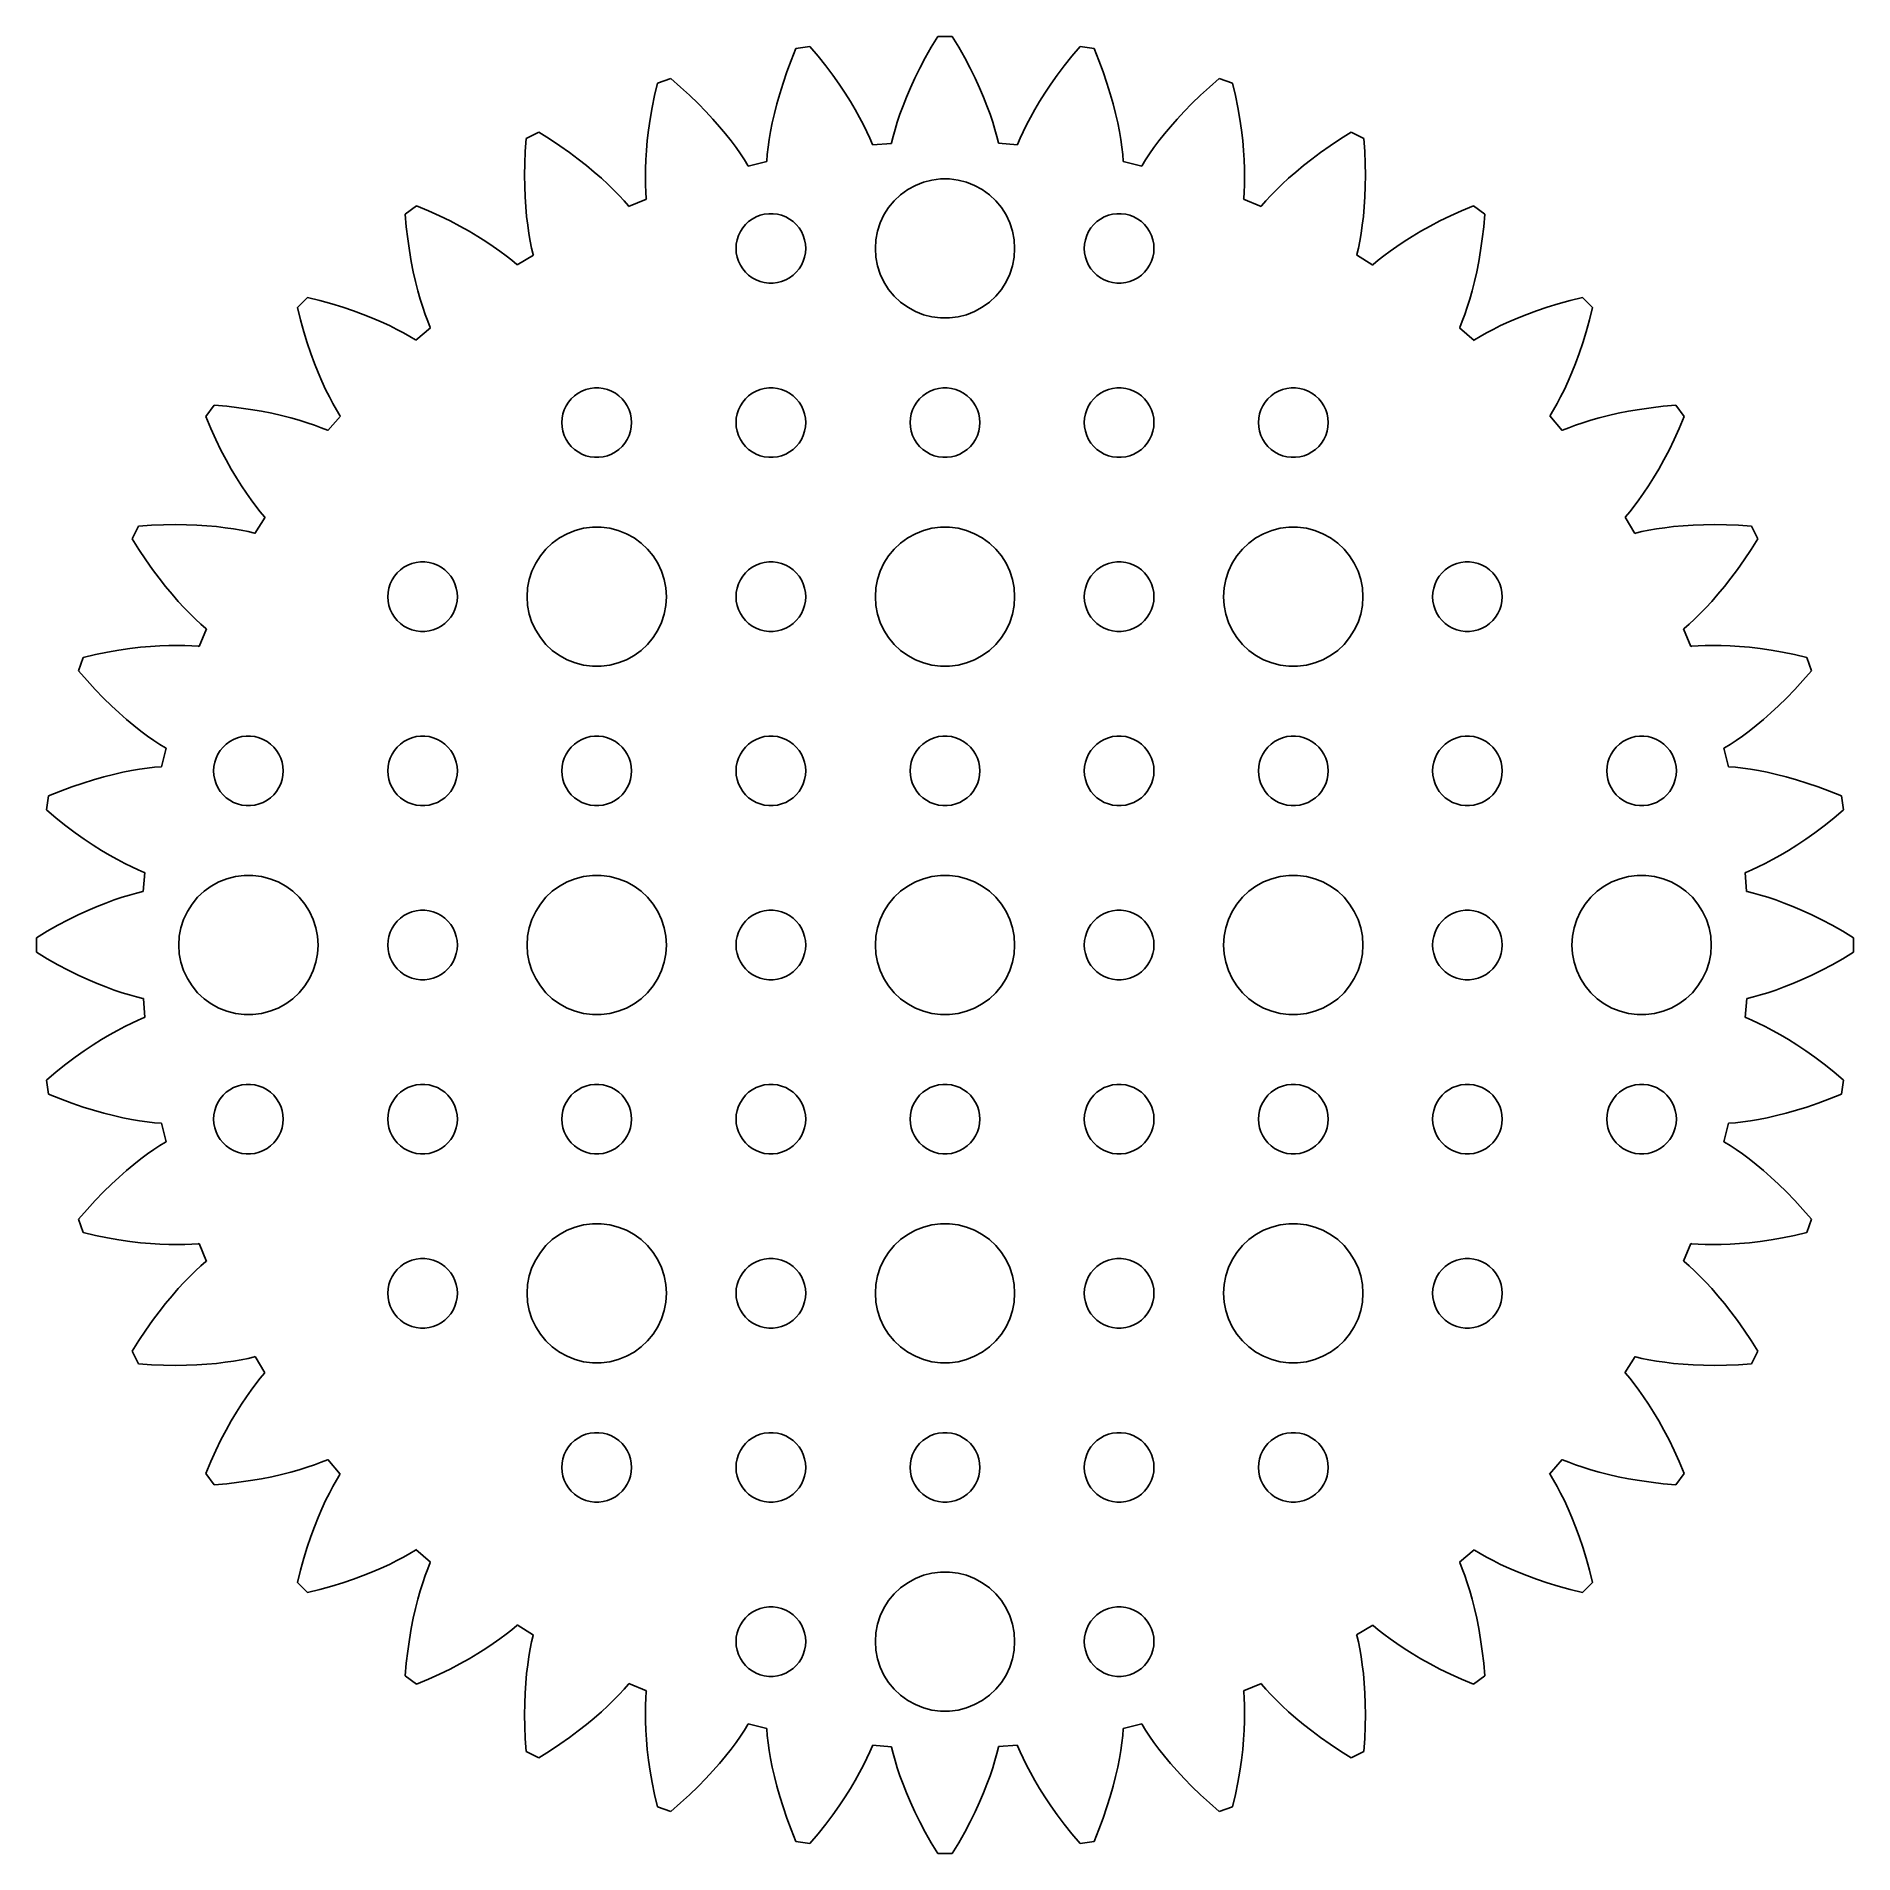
# Model space of a CAD drawing. Header units: metres. Extents: x -39.1 to 39.1, y 70.9 to 149.1.
import ezdxf

# ---------------------------------------------------------------- set-up
doc = ezdxf.new("R2010")
doc.units = ezdxf.units.M

msp = doc.modelspace()

# ---------------------------------------------------------------- linework, layer by layer
for p, q in [((-0.30473, 149.134), (-0.58876, 148.661)), ((0.30473, 149.134), (-0.30473, 149.134)), ((0.58876, 148.661), (0.30473, 149.134)), ((-6.62939, 148.093), (-6.81364, 147.599)), ((-6.42282, 148.604), (-6.62939, 148.093)), ((-5.82085, 148.699), (-6.42282, 148.604)), ((-5.46637, 148.277), (-5.82085, 148.699)), ((-5.13846, 147.864), (-5.46637, 148.277)), ((-0.84804, 148.202), (-1.08351, 147.757)), ((-0.58876, 148.661), (-0.84804, 148.202)), ((0.84804, 148.202), (0.58876, 148.661)), ((1.08351, 147.757), (0.84804, 148.202)), ((5.46637, 148.277), (5.13846, 147.864)), ((5.82085, 148.699), (5.46637, 148.277)), ((6.42282, 148.604), (5.82085, 148.699)), ((6.62939, 148.093), (6.42282, 148.604)), ((6.81364, 147.599), (6.62939, 148.093)), ((-11.8031, 147.312), (-12.3828, 147.124)), ((-11.3869, 146.951), (-11.8031, 147.312)), ((-6.81364, 147.599), (-6.97667, 147.123)), ((-4.83632, 147.462), (-5.13846, 147.864)), ((-4.55914, 147.071), (-4.83632, 147.462)), ((-1.29617, 147.328), (-1.48701, 146.915)), ((-1.08351, 147.757), (-1.29617, 147.328)), ((1.29617, 147.328), (1.08351, 147.757)), ((1.48701, 146.915), (1.29617, 147.328)), ((4.83632, 147.462), (4.55914, 147.071)), ((5.13846, 147.864), (4.83632, 147.462)), ((6.97667, 147.123), (6.81364, 147.599)), ((11.8031, 147.312), (11.3869, 146.951)), ((12.3828, 147.124), (11.8031, 147.312)), ((-12.5068, 146.587), (-12.6115, 146.07)), ((-12.3828, 147.124), (-12.5068, 146.587)), ((-10.9984, 146.594), (-11.3869, 146.951)), ((-10.6371, 146.244), (-10.9984, 146.594)), ((-7.11957, 146.665), (-7.24347, 146.228)), ((-6.97667, 147.123), (-7.11957, 146.665)), ((-4.30606, 146.693), (-4.55914, 147.071)), ((-4.07617, 146.329), (-4.30606, 146.693)), ((-1.6571, 146.519), (-1.8075, 146.142)), ((-1.48701, 146.915), (-1.6571, 146.519)), ((1.6571, 146.519), (1.48701, 146.915)), ((1.8075, 146.142), (1.6571, 146.519)), ((4.30606, 146.693), (4.07617, 146.329)), ((4.55914, 147.071), (4.30606, 146.693)), ((7.11957, 146.665), (6.97667, 147.123)), ((7.24347, 146.228), (7.11957, 146.665)), ((10.9984, 146.594), (10.6371, 146.244)), ((11.3869, 146.951), (10.9984, 146.594)), ((12.5068, 146.587), (12.3828, 147.124)), ((12.6115, 146.07), (12.5068, 146.587)), ((-12.6115, 146.07), (-12.698, 145.574)), ((-10.3022, 145.901), (-10.6371, 146.244)), ((-9.99312, 145.568), (-10.3022, 145.901)), ((-7.34958, 145.81), (-7.43904, 145.414)), ((-7.24347, 146.228), (-7.34958, 145.81)), ((-3.86855, 145.979), (-4.07617, 146.329)), ((-3.68221, 145.646), (-3.86855, 145.979)), ((-3.51616, 145.328), (-3.68221, 145.646)), ((-1.93932, 145.783), (-2.05368, 145.443)), ((-1.8075, 146.142), (-1.93932, 145.783)), ((1.93932, 145.783), (1.8075, 146.142)), ((2.05368, 145.443), (1.93932, 145.783)), ((3.68221, 145.646), (3.51616, 145.328)), ((3.86855, 145.979), (3.68221, 145.646)), ((4.07617, 146.329), (3.86855, 145.979)), ((7.34958, 145.81), (7.24347, 146.228)), ((7.43904, 145.414), (7.34958, 145.81)), ((10.3022, 145.901), (9.99312, 145.568)), ((10.6371, 146.244), (10.3022, 145.901)), ((12.698, 145.574), (12.6115, 146.07)), ((-17.4948, 145.007), (-18.0378, 144.73)), ((-17.0271, 144.714), (-17.4948, 145.007)), ((-12.7677, 145.1), (-12.8216, 144.649)), ((-12.698, 145.574), (-12.7677, 145.1)), ((-9.70908, 145.244), (-9.99312, 145.568)), ((-9.44936, 144.931), (-9.70908, 145.244)), ((-9.21307, 144.631), (-9.44936, 144.931)), ((-7.51309, 145.039), (-7.57295, 144.686)), ((-7.43904, 145.414), (-7.51309, 145.039)), ((-3.36935, 145.028), (-3.51616, 145.328)), ((-3.24074, 144.746), (-3.36935, 145.028)), ((-2.23468, 144.826), (-2.30368, 144.548)), ((-2.15173, 145.124), (-2.23468, 144.826)), ((-2.05368, 145.443), (-2.15173, 145.124)), ((2.15173, 145.124), (2.05368, 145.443)), ((2.23468, 144.826), (2.15173, 145.124)), ((2.30368, 144.548), (2.23468, 144.826)), ((3.36935, 145.028), (3.24074, 144.746)), ((3.51616, 145.328), (3.36935, 145.028)), ((7.51309, 145.039), (7.43904, 145.414)), ((7.57295, 144.686), (7.51309, 145.039)), ((9.44936, 144.931), (9.21307, 144.631)), ((9.70908, 145.244), (9.44936, 144.931)), ((9.99312, 145.568), (9.70908, 145.244)), ((12.7677, 145.1), (12.698, 145.574)), ((12.8216, 144.649), (12.7677, 145.1)), ((17.4948, 145.007), (17.0271, 144.714)), ((18.0378, 144.73), (17.4948, 145.007)), ((-18.0762, 144.18), (-18.0988, 143.653)), ((-18.0378, 144.73), (-18.0762, 144.18)), ((-16.5876, 144.423), (-17.0271, 144.714)), ((-16.1759, 144.134), (-16.5876, 144.423)), ((-15.7916, 143.848), (-16.1759, 144.134)), ((-12.8611, 144.22), (-12.8874, 143.814)), ((-12.8216, 144.649), (-12.8611, 144.22)), ((-8.99942, 144.343), (-9.21307, 144.631)), ((-8.8075, 144.07), (-8.99942, 144.343)), ((-8.63635, 143.812), (-8.8075, 144.07)), ((-7.65508, 144.047), (-7.67986, 143.763)), ((-7.61984, 144.355), (-7.65508, 144.047)), ((-7.57295, 144.686), (-7.61984, 144.355)), ((-3.12921, 144.483), (-3.24074, 144.746)), ((-3.12733, 144.463), (-3.12921, 144.483)), ((-2.30194, 144.522), (-3.12733, 144.463)), ((-2.30368, 144.548), (-2.30194, 144.522)), ((2.30231, 144.528), (2.30368, 144.548)), ((3.12685, 144.457), (2.30231, 144.528)), ((3.12921, 144.483), (3.12685, 144.457)), ((3.24074, 144.746), (3.12921, 144.483)), ((7.61984, 144.355), (7.57295, 144.686)), ((7.65508, 144.047), (7.61984, 144.355)), ((7.67986, 143.763), (7.65508, 144.047)), ((8.8075, 144.07), (8.63635, 143.812)), ((8.99942, 144.343), (8.8075, 144.07)), ((9.21307, 144.631), (8.99942, 144.343)), ((12.8611, 144.22), (12.8216, 144.649)), ((12.8874, 143.814), (12.8611, 144.22)), ((16.1759, 144.134), (15.7916, 143.848)), ((16.5876, 144.423), (16.1759, 144.134)), ((17.0271, 144.714), (16.5876, 144.423)), ((18.0762, 144.18), (18.0378, 144.73)), ((18.0988, 143.653), (18.0762, 144.18)), ((-18.0988, 143.653), (-18.1068, 143.15)), ((-15.4341, 143.567), (-15.7916, 143.848)), ((-15.1029, 143.291), (-15.4341, 143.567)), ((-14.7975, 143.023), (-15.1029, 143.291)), ((-12.9019, 143.432), (-12.9058, 143.074)), ((-12.8874, 143.814), (-12.9019, 143.432)), ((-8.48506, 143.569), (-8.63635, 143.812)), ((-8.48, 143.549), (-8.48506, 143.569)), ((-7.67404, 143.737), (-8.48, 143.549)), ((-7.67986, 143.763), (-7.67404, 143.737)), ((7.67526, 143.742), (7.67986, 143.763)), ((8.47864, 143.544), (7.67526, 143.742)), ((8.48506, 143.569), (8.47864, 143.544)), ((8.63635, 143.812), (8.48506, 143.569)), ((12.9019, 143.432), (12.8874, 143.814)), ((12.9058, 143.074), (12.9019, 143.432)), ((15.1029, 143.291), (14.7975, 143.023)), ((15.4341, 143.567), (15.1029, 143.291)), ((15.7916, 143.848), (15.4341, 143.567)), ((18.1068, 143.15), (18.0988, 143.653)), ((-18.1068, 143.15), (-18.1014, 142.671)), ((-18.1014, 142.671), (-18.084, 142.216)), ((-14.5171, 142.763), (-14.7975, 143.023)), ((-14.2611, 142.513), (-14.5171, 142.763)), ((-14.0288, 142.273), (-14.2611, 142.513)), ((-12.9058, 143.074), (-12.9003, 142.74)), ((-12.9003, 142.74), (-12.887, 142.43)), ((-1.91226, 142.312), (-1.60747, 142.533)), ((-1.60747, 142.533), (-1.27733, 142.714)), ((-1.27733, 142.714), (-0.92705, 142.853)), ((-0.92705, 142.853), (-0.56213, 142.947)), ((-0.56213, 142.947), (-0.18837, 142.994)), ((-0.18837, 142.994), (0.18837, 142.994)), ((0.18837, 142.994), (0.56213, 142.947)), ((0.56213, 142.947), (0.92705, 142.853)), ((0.92705, 142.853), (1.27733, 142.714)), ((1.27733, 142.714), (1.60747, 142.533)), ((1.60747, 142.533), (1.91226, 142.312)), ((12.887, 142.43), (12.9003, 142.74)), ((12.9003, 142.74), (12.9058, 143.074)), ((14.2611, 142.513), (14.0288, 142.273)), ((14.5171, 142.763), (14.2611, 142.513)), ((14.7975, 143.023), (14.5171, 142.763)), ((18.084, 142.216), (18.1014, 142.671)), ((18.1014, 142.671), (18.1068, 143.15)), ((-22.7556, 141.839), (-23.2487, 141.481)), ((-22.248, 141.623), (-22.7556, 141.839)), ((-18.084, 142.216), (-18.0559, 141.787)), ((-18.0559, 141.787), (-18.0184, 141.382)), ((-13.8193, 142.044), (-14.0288, 142.273)), ((-13.632, 141.829), (-13.8193, 142.044)), ((-13.6238, 141.81), (-13.632, 141.829)), ((-12.8572, 142.121), (-13.6238, 141.81)), ((-12.887, 142.43), (-12.8669, 142.145)), ((-12.8669, 142.145), (-12.8572, 142.121)), ((-2.62891, 141.445), (-2.42705, 141.763)), ((-2.42705, 141.763), (-2.1869, 142.054)), ((-2.1869, 142.054), (-1.91226, 142.312)), ((1.91226, 142.312), (2.1869, 142.054)), ((2.1869, 142.054), (2.42705, 141.763)), ((2.42705, 141.763), (2.62891, 141.445)), ((12.8592, 142.126), (12.8669, 142.145)), ((13.6217, 141.804), (12.8592, 142.126)), ((12.8669, 142.145), (12.887, 142.43)), ((13.632, 141.829), (13.6217, 141.804)), ((13.8193, 142.044), (13.632, 141.829)), ((14.0288, 142.273), (13.8193, 142.044)), ((18.0184, 141.382), (18.0559, 141.787)), ((18.0559, 141.787), (18.084, 142.216)), ((22.7556, 141.839), (22.248, 141.623)), ((23.2487, 141.481), (22.7556, 141.839)), ((-23.2487, 141.481), (-23.2006, 140.931)), ((-23.2006, 140.931), (-23.1405, 140.407)), ((-21.7683, 141.404), (-22.248, 141.623)), ((-21.3164, 141.183), (-21.7683, 141.404)), ((-20.8921, 140.961), (-21.3164, 141.183)), ((-20.4951, 140.739), (-20.8921, 140.961)), ((-18.0184, 141.382), (-17.973, 141.002)), ((-17.973, 141.002), (-17.9208, 140.648)), ((-8.81445, 140.723), (-8.71352, 140.882)), ((-8.71352, 140.882), (-8.59344, 141.027)), ((-8.59344, 141.027), (-8.45613, 141.156)), ((-8.45613, 141.156), (-8.30373, 141.266)), ((-8.30373, 141.266), (-8.13866, 141.357)), ((-8.13866, 141.357), (-7.96352, 141.427)), ((-7.96352, 141.427), (-7.78107, 141.473)), ((-7.78107, 141.473), (-7.59418, 141.497)), ((-7.59418, 141.497), (-7.40581, 141.497)), ((-7.40581, 141.497), (-7.21892, 141.473)), ((-7.21892, 141.473), (-7.03647, 141.427)), ((-7.03647, 141.427), (-6.86133, 141.357)), ((-6.86133, 141.357), (-6.69626, 141.266)), ((-6.69626, 141.266), (-6.54385, 141.156)), ((-6.54385, 141.156), (-6.40654, 141.027)), ((-6.40654, 141.027), (-6.28647, 140.882)), ((-6.28647, 140.882), (-6.18553, 140.723)), ((-2.90575, 140.746), (-2.78932, 141.104)), ((-2.78932, 141.104), (-2.62891, 141.445)), ((2.62891, 141.445), (2.78932, 141.104)), ((2.78932, 141.104), (2.90575, 140.746)), ((6.18553, 140.723), (6.28647, 140.882)), ((6.28647, 140.882), (6.40654, 141.027)), ((6.40654, 141.027), (6.54385, 141.156)), ((6.54385, 141.156), (6.69626, 141.266)), ((6.69626, 141.266), (6.86133, 141.357)), ((6.86133, 141.357), (7.03647, 141.427)), ((7.03647, 141.427), (7.21892, 141.473)), ((7.21892, 141.473), (7.40581, 141.497)), ((7.40581, 141.497), (7.59418, 141.497)), ((7.59418, 141.497), (7.78107, 141.473)), ((7.78107, 141.473), (7.96352, 141.427)), ((7.96352, 141.427), (8.13866, 141.357)), ((8.13866, 141.357), (8.30373, 141.266)), ((8.30373, 141.266), (8.45613, 141.156)), ((8.45613, 141.156), (8.59344, 141.027)), ((8.59344, 141.027), (8.71352, 140.882)), ((8.71352, 140.882), (8.81445, 140.723)), ((17.9208, 140.648), (17.973, 141.002)), ((17.973, 141.002), (18.0184, 141.382)), ((20.8921, 140.961), (20.4951, 140.739)), ((21.3164, 141.183), (20.8921, 140.961)), ((21.7683, 141.404), (21.3164, 141.183)), ((22.248, 141.623), (21.7683, 141.404)), ((23.1405, 140.407), (23.2006, 140.931)), ((23.2006, 140.931), (23.2487, 141.481)), ((-23.1405, 140.407), (-23.0696, 139.909)), ((-20.1249, 140.519), (-20.4951, 140.739)), ((-19.7812, 140.302), (-20.1249, 140.519)), ((-19.4636, 140.089), (-19.7812, 140.302)), ((-17.9208, 140.648), (-17.8632, 140.319)), ((-17.8632, 140.319), (-17.8016, 140.015)), ((-9, 140), (-8.98816, 140.188)), ((-8.98816, 140.188), (-8.95287, 140.373)), ((-8.95287, 140.373), (-8.89465, 140.552)), ((-8.89465, 140.552), (-8.81445, 140.723)), ((-6.18553, 140.723), (-6.10533, 140.552)), ((-6.10533, 140.552), (-6.04712, 140.373)), ((-6.04712, 140.373), (-6.01183, 140.188)), ((-6.01183, 140.188), (-6, 140)), ((-3, 140), (-2.97633, 140.376)), ((-2.97633, 140.376), (-2.90575, 140.746)), ((2.90575, 140.746), (2.97633, 140.376)), ((2.97633, 140.376), (3, 140)), ((6, 140), (6.01183, 140.188)), ((6.01183, 140.188), (6.04712, 140.373)), ((6.04712, 140.373), (6.10533, 140.552)), ((6.10533, 140.552), (6.18553, 140.723)), ((8.81445, 140.723), (8.89465, 140.552)), ((8.89465, 140.552), (8.95287, 140.373)), ((8.95287, 140.373), (8.98816, 140.188)), ((8.98816, 140.188), (9, 140)), ((17.8016, 140.015), (17.8632, 140.319)), ((17.8632, 140.319), (17.9208, 140.648)), ((19.7812, 140.302), (19.4636, 140.089)), ((20.1249, 140.519), (19.7812, 140.302)), ((20.4951, 140.739), (20.1249, 140.519)), ((23.0696, 139.909), (23.1405, 140.407)), ((-23.0696, 139.909), (-22.9894, 139.437)), ((-22.9894, 139.437), (-22.9011, 138.991)), ((-19.1716, 139.881), (-19.4636, 140.089)), ((-18.9046, 139.681), (-19.1716, 139.881)), ((-18.662, 139.488), (-18.9046, 139.681)), ((-18.4432, 139.304), (-18.662, 139.488)), ((-17.7238, 139.714), (-18.4322, 139.287)), ((-17.8016, 140.015), (-17.7372, 139.737)), ((-17.7372, 139.737), (-17.7238, 139.714)), ((-8.98816, 139.812), (-9, 140)), ((-8.95287, 139.627), (-8.98816, 139.812)), ((-8.89465, 139.448), (-8.95287, 139.627)), ((-8.81445, 139.277), (-8.89465, 139.448)), ((-6.10533, 139.448), (-6.18553, 139.277)), ((-6.04712, 139.627), (-6.10533, 139.448)), ((-6.01183, 139.812), (-6.04712, 139.627)), ((-6, 140), (-6.01183, 139.812)), ((-2.97633, 139.624), (-3, 140)), ((-2.90575, 139.254), (-2.97633, 139.624)), ((2.97633, 139.624), (2.90575, 139.254)), ((3, 140), (2.97633, 139.624)), ((6.01183, 139.812), (6, 140)), ((6.04712, 139.627), (6.01183, 139.812)), ((6.10533, 139.448), (6.04712, 139.627)), ((6.18553, 139.277), (6.10533, 139.448)), ((8.89465, 139.448), (8.81445, 139.277)), ((8.95287, 139.627), (8.89465, 139.448)), ((8.98816, 139.812), (8.95287, 139.627)), ((9, 140), (8.98816, 139.812)), ((17.7266, 139.719), (17.7372, 139.737)), ((18.4293, 139.282), (17.7266, 139.719)), ((17.7372, 139.737), (17.8016, 140.015)), ((18.662, 139.488), (18.4432, 139.304)), ((18.9046, 139.681), (18.662, 139.488)), ((19.1716, 139.881), (18.9046, 139.681)), ((19.4636, 140.089), (19.1716, 139.881)), ((22.9011, 138.991), (22.9894, 139.437)), ((22.9894, 139.437), (23.0696, 139.909)), ((-22.9011, 138.991), (-22.8061, 138.571)), ((-22.8061, 138.571), (-22.7058, 138.177)), ((-18.4322, 139.287), (-18.4432, 139.304)), ((-8.71352, 139.118), (-8.81445, 139.277)), ((-8.59344, 138.973), (-8.71352, 139.118)), ((-8.45613, 138.844), (-8.59344, 138.973)), ((-8.30373, 138.734), (-8.45613, 138.844)), ((-8.13866, 138.643), (-8.30373, 138.734)), ((-7.96352, 138.573), (-8.13866, 138.643)), ((-7.78107, 138.527), (-7.96352, 138.573)), ((-7.03647, 138.573), (-7.21892, 138.527)), ((-6.86133, 138.643), (-7.03647, 138.573)), ((-6.69626, 138.734), (-6.86133, 138.643)), ((-6.54385, 138.844), (-6.69626, 138.734)), ((-6.40654, 138.973), (-6.54385, 138.844)), ((-6.28647, 139.118), (-6.40654, 138.973)), ((-6.18553, 139.277), (-6.28647, 139.118)), ((-2.78932, 138.896), (-2.90575, 139.254)), ((-2.62891, 138.555), (-2.78932, 138.896)), ((-2.42705, 138.237), (-2.62891, 138.555)), ((2.62891, 138.555), (2.42705, 138.237)), ((2.78932, 138.896), (2.62891, 138.555)), ((2.90575, 139.254), (2.78932, 138.896)), ((6.28647, 139.118), (6.18553, 139.277)), ((6.40654, 138.973), (6.28647, 139.118)), ((6.54385, 138.844), (6.40654, 138.973)), ((6.69626, 138.734), (6.54385, 138.844)), ((6.86133, 138.643), (6.69626, 138.734)), ((7.03647, 138.573), (6.86133, 138.643)), ((7.21892, 138.527), (7.03647, 138.573)), ((7.96352, 138.573), (7.78107, 138.527)), ((8.13866, 138.643), (7.96352, 138.573)), ((8.30373, 138.734), (8.13866, 138.643)), ((8.45613, 138.844), (8.30373, 138.734)), ((8.59344, 138.973), (8.45613, 138.844)), ((8.71352, 139.118), (8.59344, 138.973)), ((8.81445, 139.277), (8.71352, 139.118)), ((18.4432, 139.304), (18.4293, 139.282)), ((22.7058, 138.177), (22.8061, 138.571)), ((22.8061, 138.571), (22.9011, 138.991)), ((-27.4561, 137.887), (-27.8871, 137.456)), ((-26.921, 137.754), (-27.4561, 137.887)), ((-26.413, 137.612), (-26.921, 137.754)), ((-22.7058, 138.177), (-22.6015, 137.809)), ((-22.6015, 137.809), (-22.4945, 137.467)), ((-7.59418, 138.503), (-7.78107, 138.527)), ((-7.40581, 138.503), (-7.59418, 138.503)), ((-7.21892, 138.527), (-7.40581, 138.503)), ((-2.1869, 137.946), (-2.42705, 138.237)), ((-1.91226, 137.688), (-2.1869, 137.946)), ((2.1869, 137.946), (1.91226, 137.688)), ((2.42705, 138.237), (2.1869, 137.946)), ((7.40581, 138.503), (7.21892, 138.527)), ((7.59418, 138.503), (7.40581, 138.503)), ((7.78107, 138.527), (7.59418, 138.503)), ((22.4945, 137.467), (22.6015, 137.809)), ((22.6015, 137.809), (22.7058, 138.177)), ((26.921, 137.754), (26.413, 137.612)), ((27.4561, 137.887), (26.921, 137.754)), ((27.8871, 137.456), (27.4561, 137.887)), ((-27.8871, 137.456), (-27.7537, 136.921)), ((-25.9321, 137.464), (-26.413, 137.612)), ((-25.4782, 137.311), (-25.9321, 137.464)), ((-25.0513, 137.154), (-25.4782, 137.311)), ((-24.6513, 136.995), (-25.0513, 137.154)), ((-24.2779, 136.834), (-24.6513, 136.995)), ((-22.4945, 137.467), (-22.3862, 137.151)), ((-22.3862, 137.151), (-22.2778, 136.861)), ((-1.60747, 137.467), (-1.91226, 137.688)), ((-1.27733, 137.286), (-1.60747, 137.467)), ((-0.92705, 137.147), (-1.27733, 137.286)), ((-0.56213, 137.053), (-0.92705, 137.147)), ((-0.18837, 137.006), (-0.56213, 137.053)), ((0.18837, 137.006), (-0.18837, 137.006)), ((0.56213, 137.053), (0.18837, 137.006)), ((0.92705, 137.147), (0.56213, 137.053)), ((1.27733, 137.286), (0.92705, 137.147)), ((1.60747, 137.467), (1.27733, 137.286)), ((1.91226, 137.688), (1.60747, 137.467)), ((22.2778, 136.861), (22.3862, 137.151)), ((22.3862, 137.151), (22.4945, 137.467)), ((24.6513, 136.995), (24.2779, 136.834)), ((25.0513, 137.154), (24.6513, 136.995)), ((25.4782, 137.311), (25.0513, 137.154)), ((25.9321, 137.464), (25.4782, 137.311)), ((26.413, 137.612), (25.9321, 137.464)), ((27.7537, 136.921), (27.8871, 137.456)), ((-27.7537, 136.921), (-27.6123, 136.413)), ((-27.6123, 136.413), (-27.4644, 135.932)), ((-23.9309, 136.674), (-24.2779, 136.834)), ((-23.61, 136.514), (-23.9309, 136.674)), ((-23.3149, 136.358), (-23.61, 136.514)), ((-23.0452, 136.205), (-23.3149, 136.358)), ((-22.8004, 136.058), (-23.0452, 136.205)), ((-22.1539, 136.576), (-22.7867, 136.043)), ((-22.2778, 136.861), (-22.1707, 136.596)), ((-22.1707, 136.596), (-22.1539, 136.576)), ((22.1574, 136.58), (22.1707, 136.596)), ((22.7831, 136.039), (22.1574, 136.58)), ((22.1707, 136.596), (22.2778, 136.861)), ((23.0452, 136.205), (22.8004, 136.058)), ((23.3149, 136.358), (23.0452, 136.205)), ((23.61, 136.514), (23.3149, 136.358)), ((23.9309, 136.674), (23.61, 136.514)), ((24.2779, 136.834), (23.9309, 136.674)), ((27.4644, 135.932), (27.6123, 136.413)), ((27.6123, 136.413), (27.7537, 136.921)), ((-27.4644, 135.932), (-27.3113, 135.478)), ((-27.3113, 135.478), (-27.1543, 135.051)), ((-22.7867, 136.043), (-22.8004, 136.058)), ((22.8004, 136.058), (22.7831, 136.039)), ((27.1543, 135.051), (27.3113, 135.478)), ((27.3113, 135.478), (27.4644, 135.932)), ((-27.1543, 135.051), (-26.9948, 134.651)), ((-26.9948, 134.651), (-26.8341, 134.278)), ((26.8341, 134.278), (26.9948, 134.651)), ((26.9948, 134.651), (27.1543, 135.051)), ((-26.8341, 134.278), (-26.6735, 133.931)), ((-26.6735, 133.931), (-26.5144, 133.61)), ((-15.8037, 133.766), (-15.6387, 133.857)), ((-15.6387, 133.857), (-15.4635, 133.927)), ((-15.4635, 133.927), (-15.2811, 133.973)), ((-15.2811, 133.973), (-15.0942, 133.997)), ((-15.0942, 133.997), (-14.9058, 133.997)), ((-14.9058, 133.997), (-14.7189, 133.973)), ((-14.7189, 133.973), (-14.5365, 133.927)), ((-14.5365, 133.927), (-14.3613, 133.857)), ((-14.3613, 133.857), (-14.1963, 133.766)), ((-8.30373, 133.766), (-8.13866, 133.857)), ((-8.13866, 133.857), (-7.96352, 133.927)), ((-7.96352, 133.927), (-7.78107, 133.973)), ((-7.78107, 133.973), (-7.59418, 133.997)), ((-7.59418, 133.997), (-7.40581, 133.997)), ((-7.40581, 133.997), (-7.21892, 133.973)), ((-7.21892, 133.973), (-7.03647, 133.927)), ((-7.03647, 133.927), (-6.86133, 133.857)), ((-6.86133, 133.857), (-6.69626, 133.766)), ((-0.80373, 133.766), (-0.63866, 133.857)), ((-0.63866, 133.857), (-0.46352, 133.927)), ((-0.46352, 133.927), (-0.28107, 133.973)), ((-0.28107, 133.973), (-0.09418, 133.997)), ((-0.09418, 133.997), (0.09418, 133.997)), ((0.09418, 133.997), (0.28107, 133.973)), ((0.28107, 133.973), (0.46352, 133.927)), ((0.46352, 133.927), (0.63866, 133.857)), ((0.63866, 133.857), (0.80373, 133.766)), ((6.69626, 133.766), (6.86133, 133.857)), ((6.86133, 133.857), (7.03647, 133.927)), ((7.03647, 133.927), (7.21892, 133.973)), ((7.21892, 133.973), (7.40581, 133.997)), ((7.40581, 133.997), (7.59418, 133.997)), ((7.59418, 133.997), (7.78107, 133.973)), ((7.78107, 133.973), (7.96352, 133.927)), ((7.96352, 133.927), (8.13866, 133.857)), ((8.13866, 133.857), (8.30373, 133.766)), ((14.1963, 133.766), (14.3613, 133.857)), ((14.3613, 133.857), (14.5365, 133.927)), ((14.5365, 133.927), (14.7189, 133.973)), ((14.7189, 133.973), (14.9058, 133.997)), ((14.9058, 133.997), (15.0942, 133.997)), ((15.0942, 133.997), (15.2811, 133.973)), ((15.2811, 133.973), (15.4635, 133.927)), ((15.4635, 133.927), (15.6387, 133.857)), ((15.6387, 133.857), (15.8037, 133.766)), ((26.5144, 133.61), (26.6735, 133.931)), ((26.6735, 133.931), (26.8341, 134.278)), ((-31.4806, 133.249), (-31.8388, 132.756)), ((-30.9312, 133.201), (-31.4806, 133.249)), ((-30.4073, 133.14), (-30.9312, 133.201)), ((-29.9092, 133.07), (-30.4073, 133.14)), ((-29.437, 132.989), (-29.9092, 133.07)), ((-26.5144, 133.61), (-26.3579, 133.315)), ((-26.3579, 133.315), (-26.2055, 133.045)), ((-16.3947, 133.052), (-16.3145, 133.223)), ((-16.3145, 133.223), (-16.2135, 133.382)), ((-16.2135, 133.382), (-16.0934, 133.527)), ((-16.0934, 133.527), (-15.9561, 133.656)), ((-15.9561, 133.656), (-15.8037, 133.766)), ((-14.1963, 133.766), (-14.0439, 133.656)), ((-14.0439, 133.656), (-13.9065, 133.527)), ((-13.9065, 133.527), (-13.7865, 133.382)), ((-13.7865, 133.382), (-13.6855, 133.223)), ((-13.6855, 133.223), (-13.6053, 133.052)), ((-8.89465, 133.052), (-8.81445, 133.223)), ((-8.81445, 133.223), (-8.71352, 133.382)), ((-8.71352, 133.382), (-8.59344, 133.527)), ((-8.59344, 133.527), (-8.45613, 133.656)), ((-8.45613, 133.656), (-8.30373, 133.766)), ((-6.69626, 133.766), (-6.54385, 133.656)), ((-6.54385, 133.656), (-6.40654, 133.527)), ((-6.40654, 133.527), (-6.28647, 133.382)), ((-6.28647, 133.382), (-6.18553, 133.223)), ((-6.18553, 133.223), (-6.10533, 133.052)), ((-1.39465, 133.052), (-1.31445, 133.223)), ((-1.31445, 133.223), (-1.21352, 133.382)), ((-1.21352, 133.382), (-1.09344, 133.527)), ((-1.09344, 133.527), (-0.95613, 133.656)), ((-0.95613, 133.656), (-0.80373, 133.766)), ((0.80373, 133.766), (0.95613, 133.656)), ((0.95613, 133.656), (1.09344, 133.527)), ((1.09344, 133.527), (1.21352, 133.382)), ((1.21352, 133.382), (1.31445, 133.223)), ((1.31445, 133.223), (1.39465, 133.052)), ((6.10533, 133.052), (6.18553, 133.223)), ((6.18553, 133.223), (6.28647, 133.382)), ((6.28647, 133.382), (6.40654, 133.527)), ((6.40654, 133.527), (6.54385, 133.656)), ((6.54385, 133.656), (6.69626, 133.766)), ((8.30373, 133.766), (8.45613, 133.656)), ((8.45613, 133.656), (8.59344, 133.527)), ((8.59344, 133.527), (8.71352, 133.382)), ((8.71352, 133.382), (8.81445, 133.223)), ((8.81445, 133.223), (8.89465, 133.052)), ((13.6053, 133.052), (13.6855, 133.223)), ((13.6855, 133.223), (13.7865, 133.382)), ((13.7865, 133.382), (13.9065, 133.527)), ((13.9065, 133.527), (14.0439, 133.656)), ((14.0439, 133.656), (14.1963, 133.766)), ((15.8037, 133.766), (15.9561, 133.656)), ((15.9561, 133.656), (16.0934, 133.527)), ((16.0934, 133.527), (16.2135, 133.382)), ((16.2135, 133.382), (16.3145, 133.223)), ((16.3145, 133.223), (16.3947, 133.052)), ((26.2055, 133.045), (26.3579, 133.315)), ((26.3579, 133.315), (26.5144, 133.61)), ((29.9092, 133.07), (29.437, 132.989)), ((30.4073, 133.14), (29.9092, 133.07)), ((30.9312, 133.201), (30.4073, 133.14)), ((31.4806, 133.249), (30.9312, 133.201)), ((31.8388, 132.756), (31.4806, 133.249)), ((-31.8388, 132.756), (-31.6234, 132.248)), ((-28.9908, 132.901), (-29.437, 132.989)), ((-28.5707, 132.806), (-28.9908, 132.901)), ((-28.1768, 132.706), (-28.5707, 132.806)), ((-27.809, 132.602), (-28.1768, 132.706)), ((-27.4671, 132.495), (-27.809, 132.602)), ((-27.1512, 132.386), (-27.4671, 132.495)), ((-26.8609, 132.278), (-27.1512, 132.386)), ((-26.5961, 132.171), (-26.8609, 132.278)), ((-26.0385, 132.783), (-26.5802, 132.157)), ((-26.2055, 133.045), (-26.0583, 132.8)), ((-26.0583, 132.8), (-26.0385, 132.783)), ((-16.5, 132.5), (-16.4882, 132.688)), ((-16.4882, 132.312), (-16.5, 132.5)), ((-16.4882, 132.688), (-16.4529, 132.873)), ((-16.4529, 132.127), (-16.4882, 132.312)), ((-16.4529, 132.873), (-16.3947, 133.052)), ((-13.6053, 133.052), (-13.5471, 132.873)), ((-13.5471, 132.873), (-13.5118, 132.688)), ((-13.5118, 132.312), (-13.5471, 132.127)), ((-13.5118, 132.688), (-13.5, 132.5)), ((-13.5, 132.5), (-13.5118, 132.312)), ((-9, 132.5), (-8.98816, 132.688)), ((-8.98816, 132.312), (-9, 132.5)), ((-8.98816, 132.688), (-8.95287, 132.873)), ((-8.95287, 132.127), (-8.98816, 132.312)), ((-8.95287, 132.873), (-8.89465, 133.052)), ((-6.10533, 133.052), (-6.04712, 132.873)), ((-6.04712, 132.873), (-6.01183, 132.688)), ((-6.01183, 132.312), (-6.04712, 132.127)), ((-6.01183, 132.688), (-6, 132.5)), ((-6, 132.5), (-6.01183, 132.312)), ((-1.5, 132.5), (-1.48816, 132.688)), ((-1.48816, 132.312), (-1.5, 132.5)), ((-1.48816, 132.688), (-1.45287, 132.873)), ((-1.45287, 132.127), (-1.48816, 132.312)), ((-1.45287, 132.873), (-1.39465, 133.052)), ((1.39465, 133.052), (1.45287, 132.873)), ((1.45287, 132.873), (1.48816, 132.688)), ((1.48816, 132.312), (1.45287, 132.127)), ((1.48816, 132.688), (1.5, 132.5)), ((1.5, 132.5), (1.48816, 132.312)), ((6, 132.5), (6.01183, 132.688)), ((6.01183, 132.312), (6, 132.5)), ((6.01183, 132.688), (6.04712, 132.873)), ((6.04712, 132.127), (6.01183, 132.312)), ((6.04712, 132.873), (6.10533, 133.052)), ((8.89465, 133.052), (8.95287, 132.873)), ((8.95287, 132.873), (8.98816, 132.688)), ((8.98816, 132.312), (8.95287, 132.127)), ((8.98816, 132.688), (9, 132.5)), ((9, 132.5), (8.98816, 132.312)), ((13.5, 132.5), (13.5118, 132.688)), ((13.5118, 132.312), (13.5, 132.5)), ((13.5118, 132.688), (13.5471, 132.873)), ((13.5471, 132.127), (13.5118, 132.312)), ((13.5471, 132.873), (13.6053, 133.052)), ((16.3947, 133.052), (16.4529, 132.873)), ((16.4529, 132.873), (16.4882, 132.688)), ((16.4882, 132.312), (16.4529, 132.127)), ((16.4882, 132.688), (16.5, 132.5)), ((16.5, 132.5), (16.4882, 132.312)), ((26.0427, 132.787), (26.0583, 132.8)), ((26.5759, 132.154), (26.0427, 132.787)), ((26.0583, 132.8), (26.2055, 133.045)), ((26.8609, 132.278), (26.5961, 132.171)), ((27.1512, 132.386), (26.8609, 132.278)), ((27.4671, 132.495), (27.1512, 132.386)), ((27.809, 132.602), (27.4671, 132.495)), ((28.1768, 132.706), (27.809, 132.602)), ((28.5707, 132.806), (28.1768, 132.706)), ((28.9908, 132.901), (28.5707, 132.806)), ((29.437, 132.989), (28.9908, 132.901)), ((31.6234, 132.248), (31.8388, 132.756)), ((-31.6234, 132.248), (-31.4043, 131.768)), ((-31.4043, 131.768), (-31.183, 131.316)), ((-26.5802, 132.157), (-26.5961, 132.171)), ((-16.3947, 131.948), (-16.4529, 132.127)), ((-16.3145, 131.777), (-16.3947, 131.948)), ((-16.2135, 131.618), (-16.3145, 131.777)), ((-16.0934, 131.473), (-16.2135, 131.618)), ((-13.7865, 131.618), (-13.9065, 131.473)), ((-13.6855, 131.777), (-13.7865, 131.618)), ((-13.6053, 131.948), (-13.6855, 131.777)), ((-13.5471, 132.127), (-13.6053, 131.948)), ((-8.89465, 131.948), (-8.95287, 132.127)), ((-8.81445, 131.777), (-8.89465, 131.948)), ((-8.71352, 131.618), (-8.81445, 131.777)), ((-8.59344, 131.473), (-8.71352, 131.618)), ((-6.28647, 131.618), (-6.40654, 131.473)), ((-6.18553, 131.777), (-6.28647, 131.618)), ((-6.10533, 131.948), (-6.18553, 131.777)), ((-6.04712, 132.127), (-6.10533, 131.948)), ((-1.39465, 131.948), (-1.45287, 132.127)), ((-1.31445, 131.777), (-1.39465, 131.948)), ((-1.21352, 131.618), (-1.31445, 131.777)), ((-1.09344, 131.473), (-1.21352, 131.618)), ((1.21352, 131.618), (1.09344, 131.473)), ((1.31445, 131.777), (1.21352, 131.618)), ((1.39465, 131.948), (1.31445, 131.777)), ((1.45287, 132.127), (1.39465, 131.948)), ((6.10533, 131.948), (6.04712, 132.127)), ((6.18553, 131.777), (6.10533, 131.948)), ((6.28647, 131.618), (6.18553, 131.777)), ((6.40654, 131.473), (6.28647, 131.618)), ((8.71352, 131.618), (8.59344, 131.473)), ((8.81445, 131.777), (8.71352, 131.618)), ((8.89465, 131.948), (8.81445, 131.777)), ((8.95287, 132.127), (8.89465, 131.948)), ((13.6053, 131.948), (13.5471, 132.127)), ((13.6855, 131.777), (13.6053, 131.948)), ((13.7865, 131.618), (13.6855, 131.777)), ((13.9065, 131.473), (13.7865, 131.618)), ((16.2135, 131.618), (16.0934, 131.473)), ((16.3145, 131.777), (16.2135, 131.618)), ((16.3947, 131.948), (16.3145, 131.777)), ((16.4529, 132.127), (16.3947, 131.948)), ((26.5961, 132.171), (26.5759, 132.154)), ((31.183, 131.316), (31.4043, 131.768)), ((31.4043, 131.768), (31.6234, 132.248)), ((-31.183, 131.316), (-30.9607, 130.892)), ((-30.9607, 130.892), (-30.7389, 130.495)), ((-15.9561, 131.344), (-16.0934, 131.473)), ((-15.8037, 131.234), (-15.9561, 131.344)), ((-15.6387, 131.143), (-15.8037, 131.234)), ((-15.4635, 131.073), (-15.6387, 131.143)), ((-15.2811, 131.027), (-15.4635, 131.073)), ((-15.0942, 131.003), (-15.2811, 131.027)), ((-14.9058, 131.003), (-15.0942, 131.003)), ((-14.7189, 131.027), (-14.9058, 131.003)), ((-14.5365, 131.073), (-14.7189, 131.027)), ((-14.3613, 131.143), (-14.5365, 131.073)), ((-14.1963, 131.234), (-14.3613, 131.143)), ((-14.0439, 131.344), (-14.1963, 131.234)), ((-13.9065, 131.473), (-14.0439, 131.344)), ((-8.45613, 131.344), (-8.59344, 131.473)), ((-8.30373, 131.234), (-8.45613, 131.344)), ((-8.13866, 131.143), (-8.30373, 131.234)), ((-7.96352, 131.073), (-8.13866, 131.143)), ((-7.78107, 131.027), (-7.96352, 131.073)), ((-7.59418, 131.003), (-7.78107, 131.027)), ((-7.40581, 131.003), (-7.59418, 131.003)), ((-7.21892, 131.027), (-7.40581, 131.003)), ((-7.03647, 131.073), (-7.21892, 131.027)), ((-6.86133, 131.143), (-7.03647, 131.073)), ((-6.69626, 131.234), (-6.86133, 131.143)), ((-6.54385, 131.344), (-6.69626, 131.234)), ((-6.40654, 131.473), (-6.54385, 131.344)), ((-0.95613, 131.344), (-1.09344, 131.473)), ((-0.80373, 131.234), (-0.95613, 131.344)), ((-0.63866, 131.143), (-0.80373, 131.234)), ((-0.46352, 131.073), (-0.63866, 131.143)), ((-0.28107, 131.027), (-0.46352, 131.073)), ((-0.09418, 131.003), (-0.28107, 131.027)), ((0.09418, 131.003), (-0.09418, 131.003)), ((0.28107, 131.027), (0.09418, 131.003)), ((0.46352, 131.073), (0.28107, 131.027)), ((0.63866, 131.143), (0.46352, 131.073)), ((0.80373, 131.234), (0.63866, 131.143)), ((0.95613, 131.344), (0.80373, 131.234)), ((1.09344, 131.473), (0.95613, 131.344)), ((6.54385, 131.344), (6.40654, 131.473)), ((6.69626, 131.234), (6.54385, 131.344)), ((6.86133, 131.143), (6.69626, 131.234)), ((7.03647, 131.073), (6.86133, 131.143)), ((7.21892, 131.027), (7.03647, 131.073)), ((7.40581, 131.003), (7.21892, 131.027)), ((7.59418, 131.003), (7.40581, 131.003)), ((7.78107, 131.027), (7.59418, 131.003)), ((7.96352, 131.073), (7.78107, 131.027)), ((8.13866, 131.143), (7.96352, 131.073)), ((8.30373, 131.234), (8.13866, 131.143)), ((8.45613, 131.344), (8.30373, 131.234)), ((8.59344, 131.473), (8.45613, 131.344)), ((14.0439, 131.344), (13.9065, 131.473)), ((14.1963, 131.234), (14.0439, 131.344)), ((14.3613, 131.143), (14.1963, 131.234)), ((14.5365, 131.073), (14.3613, 131.143)), ((14.7189, 131.027), (14.5365, 131.073)), ((14.9058, 131.003), (14.7189, 131.027)), ((15.0942, 131.003), (14.9058, 131.003)), ((15.2811, 131.027), (15.0942, 131.003)), ((15.4635, 131.073), (15.2811, 131.027)), ((15.6387, 131.143), (15.4635, 131.073)), ((15.8037, 131.234), (15.6387, 131.143)), ((15.9561, 131.344), (15.8037, 131.234)), ((16.0934, 131.473), (15.9561, 131.344)), ((30.7389, 130.495), (30.9607, 130.892)), ((30.9607, 130.892), (31.183, 131.316)), ((-30.7389, 130.495), (-30.5188, 130.125)), ((-30.5188, 130.125), (-30.3016, 129.781)), ((30.3016, 129.781), (30.5188, 130.125)), ((30.5188, 130.125), (30.7389, 130.495)), ((-30.3016, 129.781), (-30.0888, 129.464)), ((-30.0888, 129.464), (-29.8814, 129.172)), ((-29.8814, 129.172), (-29.6807, 128.905)), ((29.6807, 128.905), (29.8814, 129.172)), ((29.8814, 129.172), (30.0888, 129.464)), ((30.0888, 129.464), (30.3016, 129.781)), ((-29.282, 128.429), (-29.7191, 127.727)), ((-29.6807, 128.905), (-29.4879, 128.662)), ((-29.4879, 128.662), (-29.3042, 128.443)), ((-29.3042, 128.443), (-29.282, 128.429)), ((29.2867, 128.432), (29.3042, 128.443)), ((29.7144, 127.724), (29.2867, 128.432)), ((29.3042, 128.443), (29.4879, 128.662)), ((29.4879, 128.662), (29.6807, 128.905)), ((-34.7299, 128.038), (-35.0066, 127.495)), ((-34.1798, 128.076), (-34.7299, 128.038)), ((-33.653, 128.099), (-34.1798, 128.076)), ((-33.1499, 128.107), (-33.653, 128.099)), ((-32.6709, 128.101), (-33.1499, 128.107)), ((-32.2164, 128.084), (-32.6709, 128.101)), ((-31.7866, 128.056), (-32.2164, 128.084)), ((-31.3819, 128.018), (-31.7866, 128.056)), ((-31.0022, 127.973), (-31.3819, 128.018)), ((-30.6479, 127.921), (-31.0022, 127.973)), ((-30.3189, 127.863), (-30.6479, 127.921)), ((-30.0152, 127.802), (-30.3189, 127.863)), ((-29.7369, 127.737), (-30.0152, 127.802)), ((-29.7191, 127.727), (-29.7369, 127.737)), ((-16.6075, 127.533), (-16.2773, 127.714)), ((-16.2773, 127.714), (-15.927, 127.853)), ((-15.927, 127.853), (-15.5621, 127.947)), ((-15.5621, 127.947), (-15.1884, 127.994)), ((-15.1884, 127.994), (-14.8116, 127.994)), ((-14.8116, 127.994), (-14.4379, 127.947)), ((-14.4379, 127.947), (-14.0729, 127.853)), ((-14.0729, 127.853), (-13.7227, 127.714)), ((-13.7227, 127.714), (-13.3925, 127.533)), ((-1.60747, 127.533), (-1.27733, 127.714)), ((-1.27733, 127.714), (-0.92705, 127.853)), ((-0.92705, 127.853), (-0.56213, 127.947)), ((-0.56213, 127.947), (-0.18837, 127.994)), ((-0.18837, 127.994), (0.18837, 127.994)), ((0.18837, 127.994), (0.56213, 127.947)), ((0.56213, 127.947), (0.92705, 127.853)), ((0.92705, 127.853), (1.27733, 127.714)), ((1.27733, 127.714), (1.60747, 127.533)), ((13.3925, 127.533), (13.7227, 127.714)), ((13.7227, 127.714), (14.0729, 127.853)), ((14.0729, 127.853), (14.4379, 127.947)), ((14.4379, 127.947), (14.8116, 127.994)), ((14.8116, 127.994), (15.1884, 127.994)), ((15.1884, 127.994), (15.5621, 127.947)), ((15.5621, 127.947), (15.927, 127.853)), ((15.927, 127.853), (16.2773, 127.714)), ((16.2773, 127.714), (16.6075, 127.533)), ((29.7369, 127.737), (29.7144, 127.724)), ((30.0152, 127.802), (29.7369, 127.737)), ((30.3189, 127.863), (30.0152, 127.802)), ((30.6479, 127.921), (30.3189, 127.863)), ((31.0022, 127.973), (30.6479, 127.921)), ((31.3819, 128.018), (31.0022, 127.973)), ((31.7866, 128.056), (31.3819, 128.018)), ((32.2164, 128.084), (31.7866, 128.056)), ((32.6709, 128.101), (32.2164, 128.084)), ((33.1499, 128.107), (32.6709, 128.101)), ((33.653, 128.099), (33.1499, 128.107)), ((34.1798, 128.076), (33.653, 128.099)), ((34.7299, 128.038), (34.1798, 128.076)), ((35.0066, 127.495), (34.7299, 128.038)), ((-35.0066, 127.495), (-34.7144, 127.027)), ((-34.7144, 127.027), (-34.4229, 126.588)), ((-17.427, 126.763), (-17.1869, 127.054)), ((-17.1869, 127.054), (-16.9123, 127.312)), ((-16.9123, 127.312), (-16.6075, 127.533)), ((-13.3925, 127.533), (-13.0877, 127.312)), ((-13.0877, 127.312), (-12.8131, 127.054)), ((-12.8131, 127.054), (-12.5729, 126.763)), ((-2.42705, 126.763), (-2.1869, 127.054)), ((-2.1869, 127.054), (-1.91226, 127.312)), ((-1.91226, 127.312), (-1.60747, 127.533)), ((1.60747, 127.533), (1.91226, 127.312)), ((1.91226, 127.312), (2.1869, 127.054)), ((2.1869, 127.054), (2.42705, 126.763)), ((12.5729, 126.763), (12.8131, 127.054)), ((12.8131, 127.054), (13.0877, 127.312)), ((13.0877, 127.312), (13.3925, 127.533)), ((16.6075, 127.533), (16.9123, 127.312)), ((16.9123, 127.312), (17.1869, 127.054)), ((17.1869, 127.054), (17.427, 126.763)), ((34.4229, 126.588), (34.7144, 127.027)), ((34.7144, 127.027), (35.0066, 127.495)), ((-34.4229, 126.588), (-34.1337, 126.176)), ((-34.1337, 126.176), (-33.8478, 125.792)), ((-23.7135, 125.882), (-23.5934, 126.027)), ((-23.5934, 126.027), (-23.4561, 126.156)), ((-23.4561, 126.156), (-23.3037, 126.266)), ((-23.3037, 126.266), (-23.1387, 126.357)), ((-23.1387, 126.357), (-22.9635, 126.427)), ((-22.9635, 126.427), (-22.7811, 126.473)), ((-22.7811, 126.473), (-22.5942, 126.497)), ((-22.5942, 126.497), (-22.4058, 126.497)), ((-22.4058, 126.497), (-22.2189, 126.473)), ((-22.2189, 126.473), (-22.0365, 126.427)), ((-22.0365, 126.427), (-21.8613, 126.357)), ((-21.8613, 126.357), (-21.6963, 126.266)), ((-21.6963, 126.266), (-21.5439, 126.156)), ((-21.5439, 126.156), (-21.4065, 126.027)), ((-21.4065, 126.027), (-21.2865, 125.882)), ((-17.9057, 125.746), (-17.7893, 126.104)), ((-17.7893, 126.104), (-17.6289, 126.445)), ((-17.6289, 126.445), (-17.427, 126.763)), ((-12.5729, 126.763), (-12.3711, 126.445)), ((-12.3711, 126.445), (-12.2107, 126.104)), ((-12.2107, 126.104), (-12.0942, 125.746)), ((-8.71352, 125.882), (-8.59344, 126.027)), ((-8.59344, 126.027), (-8.45613, 126.156)), ((-8.45613, 126.156), (-8.30373, 126.266)), ((-8.30373, 126.266), (-8.13866, 126.357)), ((-8.13866, 126.357), (-7.96352, 126.427)), ((-7.96352, 126.427), (-7.78107, 126.473)), ((-7.78107, 126.473), (-7.59418, 126.497)), ((-7.59418, 126.497), (-7.40581, 126.497)), ((-7.40581, 126.497), (-7.21892, 126.473)), ((-7.21892, 126.473), (-7.03647, 126.427)), ((-7.03647, 126.427), (-6.86133, 126.357)), ((-6.86133, 126.357), (-6.69626, 126.266)), ((-6.69626, 126.266), (-6.54385, 126.156)), ((-6.54385, 126.156), (-6.40654, 126.027)), ((-6.40654, 126.027), (-6.28647, 125.882)), ((-2.90575, 125.746), (-2.78932, 126.104)), ((-2.78932, 126.104), (-2.62891, 126.445)), ((-2.62891, 126.445), (-2.42705, 126.763)), ((2.42705, 126.763), (2.62891, 126.445)), ((2.62891, 126.445), (2.78932, 126.104)), ((2.78932, 126.104), (2.90575, 125.746)), ((6.28647, 125.882), (6.40654, 126.027)), ((6.40654, 126.027), (6.54385, 126.156)), ((6.54385, 126.156), (6.69626, 126.266)), ((6.69626, 126.266), (6.86133, 126.357)), ((6.86133, 126.357), (7.03647, 126.427)), ((7.03647, 126.427), (7.21892, 126.473)), ((7.21892, 126.473), (7.40581, 126.497)), ((7.40581, 126.497), (7.59418, 126.497)), ((7.59418, 126.497), (7.78107, 126.473)), ((7.78107, 126.473), (7.96352, 126.427)), ((7.96352, 126.427), (8.13866, 126.357)), ((8.13866, 126.357), (8.30373, 126.266)), ((8.30373, 126.266), (8.45613, 126.156)), ((8.45613, 126.156), (8.59344, 126.027)), ((8.59344, 126.027), (8.71352, 125.882)), ((12.0942, 125.746), (12.2107, 126.104)), ((12.2107, 126.104), (12.3711, 126.445)), ((12.3711, 126.445), (12.5729, 126.763)), ((17.427, 126.763), (17.6289, 126.445)), ((17.6289, 126.445), (17.7893, 126.104)), ((17.7893, 126.104), (17.9057, 125.746)), ((21.2865, 125.882), (21.4065, 126.027)), ((21.4065, 126.027), (21.5439, 126.156)), ((21.5439, 126.156), (21.6963, 126.266)), ((21.6963, 126.266), (21.8613, 126.357)), ((21.8613, 126.357), (22.0365, 126.427)), ((22.0365, 126.427), (22.2189, 126.473)), ((22.2189, 126.473), (22.4058, 126.497)), ((22.4058, 126.497), (22.5942, 126.497)), ((22.5942, 126.497), (22.7811, 126.473)), ((22.7811, 126.473), (22.9635, 126.427)), ((22.9635, 126.427), (23.1387, 126.357)), ((23.1387, 126.357), (23.3037, 126.266)), ((23.3037, 126.266), (23.4561, 126.156)), ((23.4561, 126.156), (23.5934, 126.027)), ((23.5934, 126.027), (23.7135, 125.882)), ((33.8478, 125.792), (34.1337, 126.176)), ((34.1337, 126.176), (34.4229, 126.588)), ((-33.8478, 125.792), (-33.5666, 125.434)), ((-33.5666, 125.434), (-33.2913, 125.103)), ((-23.9882, 125.188), (-23.9529, 125.373)), ((-23.9529, 125.373), (-23.8947, 125.552)), ((-23.8947, 125.552), (-23.8145, 125.723)), ((-23.8145, 125.723), (-23.7135, 125.882)), ((-21.2865, 125.882), (-21.1855, 125.723)), ((-21.1855, 125.723), (-21.1053, 125.552)), ((-21.1053, 125.552), (-21.0471, 125.373)), ((-21.0471, 125.373), (-21.0118, 125.188)), ((-18, 125), (-17.9763, 125.376)), ((-17.9763, 125.376), (-17.9057, 125.746)), ((-12.0942, 125.746), (-12.0237, 125.376)), ((-12.0237, 125.376), (-12, 125)), ((-8.98816, 125.188), (-8.95287, 125.373)), ((-8.95287, 125.373), (-8.89465, 125.552)), ((-8.89465, 125.552), (-8.81445, 125.723)), ((-8.81445, 125.723), (-8.71352, 125.882)), ((-6.28647, 125.882), (-6.18553, 125.723)), ((-6.18553, 125.723), (-6.10533, 125.552)), ((-6.10533, 125.552), (-6.04712, 125.373)), ((-6.04712, 125.373), (-6.01183, 125.188)), ((-3, 125), (-2.97633, 125.376)), ((-2.97633, 125.376), (-2.90575, 125.746)), ((2.90575, 125.746), (2.97633, 125.376)), ((2.97633, 125.376), (3, 125)), ((6.01183, 125.188), (6.04712, 125.373)), ((6.04712, 125.373), (6.10533, 125.552)), ((6.10533, 125.552), (6.18553, 125.723)), ((6.18553, 125.723), (6.28647, 125.882)), ((8.71352, 125.882), (8.81445, 125.723)), ((8.81445, 125.723), (8.89465, 125.552)), ((8.89465, 125.552), (8.95287, 125.373)), ((8.95287, 125.373), (8.98816, 125.188)), ((12, 125), (12.0237, 125.376)), ((12.0237, 125.376), (12.0942, 125.746)), ((17.9057, 125.746), (17.9763, 125.376)), ((17.9763, 125.376), (18, 125)), ((21.0118, 125.188), (21.0471, 125.373)), ((21.0471, 125.373), (21.1053, 125.552)), ((21.1053, 125.552), (21.1855, 125.723)), ((21.1855, 125.723), (21.2865, 125.882)), ((23.7135, 125.882), (23.8145, 125.723)), ((23.8145, 125.723), (23.8947, 125.552)), ((23.8947, 125.552), (23.9529, 125.373)), ((23.9529, 125.373), (23.9882, 125.188)), ((33.2913, 125.103), (33.5666, 125.434)), ((33.5666, 125.434), (33.8478, 125.792)), ((-33.2913, 125.103), (-33.023, 124.797)), ((-33.023, 124.797), (-32.7631, 124.517)), ((-32.7631, 124.517), (-32.5126, 124.261)), ((-24, 125), (-23.9882, 125.188)), ((-23.9882, 124.812), (-24, 125)), ((-23.9529, 124.627), (-23.9882, 124.812)), ((-23.8947, 124.448), (-23.9529, 124.627)), ((-23.8145, 124.277), (-23.8947, 124.448)), ((-21.1053, 124.448), (-21.1855, 124.277)), ((-21.0471, 124.627), (-21.1053, 124.448)), ((-21.0118, 124.812), (-21.0471, 124.627)), ((-21.0118, 125.188), (-21, 125)), ((-21, 125), (-21.0118, 124.812)), ((-17.9763, 124.624), (-18, 125)), ((-17.9057, 124.254), (-17.9763, 124.624)), ((-12.0237, 124.624), (-12.0942, 124.254)), ((-12, 125), (-12.0237, 124.624)), ((-9, 125), (-8.98816, 125.188)), ((-8.98816, 124.812), (-9, 125)), ((-8.95287, 124.627), (-8.98816, 124.812)), ((-8.89465, 124.448), (-8.95287, 124.627)), ((-8.81445, 124.277), (-8.89465, 124.448)), ((-6.10533, 124.448), (-6.18553, 124.277)), ((-6.04712, 124.627), (-6.10533, 124.448)), ((-6.01183, 124.812), (-6.04712, 124.627)), ((-6.01183, 125.188), (-6, 125)), ((-6, 125), (-6.01183, 124.812)), ((-2.97633, 124.624), (-3, 125)), ((-2.90575, 124.254), (-2.97633, 124.624)), ((2.97633, 124.624), (2.90575, 124.254)), ((3, 125), (2.97633, 124.624)), ((6, 125), (6.01183, 125.188)), ((6.01183, 124.812), (6, 125)), ((6.04712, 124.627), (6.01183, 124.812)), ((6.10533, 124.448), (6.04712, 124.627)), ((6.18553, 124.277), (6.10533, 124.448)), ((8.89465, 124.448), (8.81445, 124.277)), ((8.95287, 124.627), (8.89465, 124.448)), ((8.98816, 124.812), (8.95287, 124.627)), ((8.98816, 125.188), (9, 125)), ((9, 125), (8.98816, 124.812)), ((12.0237, 124.624), (12, 125)), ((12.0942, 124.254), (12.0237, 124.624)), ((17.9763, 124.624), (17.9057, 124.254)), ((18, 125), (17.9763, 124.624)), ((21, 125), (21.0118, 125.188)), ((21.0118, 124.812), (21, 125)), ((21.0471, 124.627), (21.0118, 124.812)), ((21.1053, 124.448), (21.0471, 124.627)), ((21.1855, 124.277), (21.1053, 124.448)), ((23.8947, 124.448), (23.8145, 124.277)), ((23.9529, 124.627), (23.8947, 124.448)), ((23.9882, 124.812), (23.9529, 124.627)), ((23.9882, 125.188), (24, 125)), ((24, 125), (23.9882, 124.812)), ((32.5126, 124.261), (32.7631, 124.517)), ((32.7631, 124.517), (33.023, 124.797)), ((33.023, 124.797), (33.2913, 125.103)), ((-32.5126, 124.261), (-32.2726, 124.029)), ((-32.2726, 124.029), (-32.0443, 123.819)), ((-32.0443, 123.819), (-31.8286, 123.632)), ((-23.7135, 124.118), (-23.8145, 124.277)), ((-23.5934, 123.973), (-23.7135, 124.118)), ((-23.4561, 123.844), (-23.5934, 123.973)), ((-23.3037, 123.734), (-23.4561, 123.844)), ((-23.1387, 123.643), (-23.3037, 123.734)), ((-21.6963, 123.734), (-21.8613, 123.643)), ((-21.5439, 123.844), (-21.6963, 123.734)), ((-21.4065, 123.973), (-21.5439, 123.844)), ((-21.2865, 124.118), (-21.4065, 123.973)), ((-21.1855, 124.277), (-21.2865, 124.118)), ((-17.7893, 123.896), (-17.9057, 124.254)), ((-17.6289, 123.555), (-17.7893, 123.896)), ((-12.2107, 123.896), (-12.3711, 123.555)), ((-12.0942, 124.254), (-12.2107, 123.896)), ((-8.71352, 124.118), (-8.81445, 124.277)), ((-8.59344, 123.973), (-8.71352, 124.118)), ((-8.45613, 123.844), (-8.59344, 123.973)), ((-8.30373, 123.734), (-8.45613, 123.844)), ((-8.13866, 123.643), (-8.30373, 123.734)), ((-6.69626, 123.734), (-6.86133, 123.643)), ((-6.54385, 123.844), (-6.69626, 123.734)), ((-6.40654, 123.973), (-6.54385, 123.844)), ((-6.28647, 124.118), (-6.40654, 123.973)), ((-6.18553, 124.277), (-6.28647, 124.118)), ((-2.78932, 123.896), (-2.90575, 124.254)), ((-2.62891, 123.555), (-2.78932, 123.896)), ((2.78932, 123.896), (2.62891, 123.555)), ((2.90575, 124.254), (2.78932, 123.896)), ((6.28647, 124.118), (6.18553, 124.277)), ((6.40654, 123.973), (6.28647, 124.118)), ((6.54385, 123.844), (6.40654, 123.973)), ((6.69626, 123.734), (6.54385, 123.844)), ((6.86133, 123.643), (6.69626, 123.734)), ((8.30373, 123.734), (8.13866, 123.643)), ((8.45613, 123.844), (8.30373, 123.734)), ((8.59344, 123.973), (8.45613, 123.844)), ((8.71352, 124.118), (8.59344, 123.973)), ((8.81445, 124.277), (8.71352, 124.118)), ((12.2107, 123.896), (12.0942, 124.254)), ((12.3711, 123.555), (12.2107, 123.896)), ((17.7893, 123.896), (17.6289, 123.555)), ((17.9057, 124.254), (17.7893, 123.896)), ((21.2865, 124.118), (21.1855, 124.277)), ((21.4065, 123.973), (21.2865, 124.118)), ((21.5439, 123.844), (21.4065, 123.973)), ((21.6963, 123.734), (21.5439, 123.844)), ((21.8613, 123.643), (21.6963, 123.734)), ((23.3037, 123.734), (23.1387, 123.643)), ((23.4561, 123.844), (23.3037, 123.734)), ((23.5934, 123.973), (23.4561, 123.844)), ((23.7135, 124.118), (23.5934, 123.973)), ((23.8145, 124.277), (23.7135, 124.118)), ((31.8286, 123.632), (32.0443, 123.819)), ((32.0443, 123.819), (32.2726, 124.029)), ((32.2726, 124.029), (32.5126, 124.261)), ((-33.8142, 122.887), (-34.2198, 122.861)), ((-33.4321, 122.902), (-33.8142, 122.887)), ((-33.074, 122.906), (-33.4321, 122.902)), ((-32.74, 122.9), (-33.074, 122.906)), ((-32.4305, 122.887), (-32.74, 122.9)), ((-32.1455, 122.867), (-32.4305, 122.887)), ((-31.8045, 123.622), (-32.1263, 122.859)), ((-31.8286, 123.632), (-31.8045, 123.622)), ((-22.9635, 123.573), (-23.1387, 123.643)), ((-22.7811, 123.527), (-22.9635, 123.573)), ((-22.5942, 123.503), (-22.7811, 123.527)), ((-22.4058, 123.503), (-22.5942, 123.503)), ((-22.2189, 123.527), (-22.4058, 123.503)), ((-22.0365, 123.573), (-22.2189, 123.527)), ((-21.8613, 123.643), (-22.0365, 123.573)), ((-17.427, 123.237), (-17.6289, 123.555)), ((-17.1869, 122.946), (-17.427, 123.237)), ((-16.9123, 122.688), (-17.1869, 122.946)), ((-12.8131, 122.946), (-13.0877, 122.688)), ((-12.5729, 123.237), (-12.8131, 122.946)), ((-12.3711, 123.555), (-12.5729, 123.237)), ((-7.96352, 123.573), (-8.13866, 123.643)), ((-7.78107, 123.527), (-7.96352, 123.573)), ((-7.59418, 123.503), (-7.78107, 123.527)), ((-7.40581, 123.503), (-7.59418, 123.503)), ((-7.21892, 123.527), (-7.40581, 123.503)), ((-7.03647, 123.573), (-7.21892, 123.527)), ((-6.86133, 123.643), (-7.03647, 123.573)), ((-2.42705, 123.237), (-2.62891, 123.555)), ((-2.1869, 122.946), (-2.42705, 123.237)), ((-1.91226, 122.688), (-2.1869, 122.946)), ((2.1869, 122.946), (1.91226, 122.688)), ((2.42705, 123.237), (2.1869, 122.946)), ((2.62891, 123.555), (2.42705, 123.237)), ((7.03647, 123.573), (6.86133, 123.643)), ((7.21892, 123.527), (7.03647, 123.573)), ((7.40581, 123.503), (7.21892, 123.527)), ((7.59418, 123.503), (7.40581, 123.503)), ((7.78107, 123.527), (7.59418, 123.503)), ((7.96352, 123.573), (7.78107, 123.527)), ((8.13866, 123.643), (7.96352, 123.573)), ((12.5729, 123.237), (12.3711, 123.555)), ((12.8131, 122.946), (12.5729, 123.237)), ((13.0877, 122.688), (12.8131, 122.946)), ((17.1869, 122.946), (16.9123, 122.688)), ((17.427, 123.237), (17.1869, 122.946)), ((17.6289, 123.555), (17.427, 123.237)), ((22.0365, 123.573), (21.8613, 123.643)), ((22.2189, 123.527), (22.0365, 123.573)), ((22.4058, 123.503), (22.2189, 123.527)), ((22.5942, 123.503), (22.4058, 123.503)), ((22.7811, 123.527), (22.5942, 123.503)), ((22.9635, 123.573), (22.7811, 123.527)), ((23.1387, 123.643), (22.9635, 123.573)), ((31.8096, 123.624), (31.8286, 123.632)), ((32.1212, 122.857), (31.8096, 123.624)), ((32.4305, 122.887), (32.1455, 122.867)), ((32.74, 122.9), (32.4305, 122.887)), ((33.074, 122.906), (32.74, 122.9)), ((33.4321, 122.902), (33.074, 122.906)), ((33.8142, 122.887), (33.4321, 122.902)), ((34.2198, 122.861), (33.8142, 122.887)), ((-37.1241, 122.383), (-37.3124, 121.803)), ((-36.5867, 122.507), (-37.1241, 122.383)), ((-36.0699, 122.611), (-36.5867, 122.507)), ((-35.5742, 122.698), (-36.0699, 122.611)), ((-35.1003, 122.768), (-35.5742, 122.698)), ((-34.6487, 122.822), (-35.1003, 122.768)), ((-34.2198, 122.861), (-34.6487, 122.822)), ((-32.1263, 122.859), (-32.1455, 122.867)), ((-16.6075, 122.467), (-16.9123, 122.688)), ((-16.2773, 122.286), (-16.6075, 122.467)), ((-15.927, 122.147), (-16.2773, 122.286)), ((-15.5621, 122.053), (-15.927, 122.147)), ((-14.0729, 122.147), (-14.4379, 122.053)), ((-13.7227, 122.286), (-14.0729, 122.147)), ((-13.3925, 122.467), (-13.7227, 122.286)), ((-13.0877, 122.688), (-13.3925, 122.467)), ((-1.60747, 122.467), (-1.91226, 122.688)), ((-1.27733, 122.286), (-1.60747, 122.467)), ((-0.92705, 122.147), (-1.27733, 122.286)), ((-0.56213, 122.053), (-0.92705, 122.147)), ((0.92705, 122.147), (0.56213, 122.053)), ((1.27733, 122.286), (0.92705, 122.147)), ((1.60747, 122.467), (1.27733, 122.286)), ((1.91226, 122.688), (1.60747, 122.467)), ((13.3925, 122.467), (13.0877, 122.688)), ((13.7227, 122.286), (13.3925, 122.467)), ((14.0729, 122.147), (13.7227, 122.286)), ((14.4379, 122.053), (14.0729, 122.147)), ((15.927, 122.147), (15.5621, 122.053)), ((16.2773, 122.286), (15.927, 122.147)), ((16.6075, 122.467), (16.2773, 122.286)), ((16.9123, 122.688), (16.6075, 122.467)), ((32.1455, 122.867), (32.1212, 122.857)), ((34.6487, 122.822), (34.2198, 122.861)), ((35.1003, 122.768), (34.6487, 122.822)), ((35.5742, 122.698), (35.1003, 122.768)), ((36.0699, 122.611), (35.5742, 122.698)), ((36.5867, 122.507), (36.0699, 122.611)), ((37.1241, 122.383), (36.5867, 122.507)), ((37.3124, 121.803), (37.1241, 122.383)), ((-37.3124, 121.803), (-36.9506, 121.387)), ((-36.9506, 121.387), (-36.594, 120.998)), ((-15.1884, 122.006), (-15.5621, 122.053)), ((-14.8116, 122.006), (-15.1884, 122.006)), ((-14.4379, 122.053), (-14.8116, 122.006)), ((-0.18837, 122.006), (-0.56213, 122.053)), ((0.18837, 122.006), (-0.18837, 122.006)), ((0.56213, 122.053), (0.18837, 122.006)), ((14.8116, 122.006), (14.4379, 122.053)), ((15.1884, 122.006), (14.8116, 122.006)), ((15.5621, 122.053), (15.1884, 122.006)), ((36.594, 120.998), (36.9506, 121.387)), ((36.9506, 121.387), (37.3124, 121.803)), ((-36.594, 120.998), (-36.2439, 120.637)), ((-36.2439, 120.637), (-35.9014, 120.302)), ((35.9014, 120.302), (36.2439, 120.637)), ((36.2439, 120.637), (36.594, 120.998)), ((-35.9014, 120.302), (-35.5677, 119.993)), ((-35.5677, 119.993), (-35.244, 119.709)), ((35.244, 119.709), (35.5677, 119.993)), ((35.5677, 119.993), (35.9014, 120.302)), ((-35.244, 119.709), (-34.9313, 119.449)), ((-34.9313, 119.449), (-34.6307, 119.213)), ((-34.6307, 119.213), (-34.3432, 118.999)), ((-34.3432, 118.999), (-34.0699, 118.807)), ((-30.4635, 118.927), (-30.2811, 118.973)), ((-30.2811, 118.973), (-30.0942, 118.997)), ((-30.0942, 118.997), (-29.9058, 118.997)), ((-29.9058, 118.997), (-29.7189, 118.973)), ((-29.7189, 118.973), (-29.5365, 118.927)), ((-22.9635, 118.927), (-22.7811, 118.973)), ((-22.7811, 118.973), (-22.5942, 118.997)), ((-22.5942, 118.997), (-22.4058, 118.997)), ((-22.4058, 118.997), (-22.2189, 118.973)), ((-22.2189, 118.973), (-22.0365, 118.927)), ((-15.4635, 118.927), (-15.2811, 118.973)), ((-15.2811, 118.973), (-15.0942, 118.997)), ((-15.0942, 118.997), (-14.9058, 118.997)), ((-14.9058, 118.997), (-14.7189, 118.973)), ((-14.7189, 118.973), (-14.5365, 118.927)), ((-7.96352, 118.927), (-7.78107, 118.973)), ((-7.78107, 118.973), (-7.59418, 118.997)), ((-7.59418, 118.997), (-7.40581, 118.997)), ((-7.40581, 118.997), (-7.21892, 118.973)), ((-7.21892, 118.973), (-7.03647, 118.927)), ((-0.46352, 118.927), (-0.28107, 118.973)), ((-0.28107, 118.973), (-0.09418, 118.997)), ((-0.09418, 118.997), (0.09418, 118.997)), ((0.09418, 118.997), (0.28107, 118.973)), ((0.28107, 118.973), (0.46352, 118.927)), ((7.03647, 118.927), (7.21892, 118.973)), ((7.21892, 118.973), (7.40581, 118.997)), ((7.40581, 118.997), (7.59418, 118.997)), ((7.59418, 118.997), (7.78107, 118.973)), ((7.78107, 118.973), (7.96352, 118.927)), ((14.5365, 118.927), (14.7189, 118.973)), ((14.7189, 118.973), (14.9058, 118.997)), ((14.9058, 118.997), (15.0942, 118.997)), ((15.0942, 118.997), (15.2811, 118.973)), ((15.2811, 118.973), (15.4635, 118.927)), ((22.0365, 118.927), (22.2189, 118.973)), ((22.2189, 118.973), (22.4058, 118.997)), ((22.4058, 118.997), (22.5942, 118.997)), ((22.5942, 118.997), (22.7811, 118.973)), ((22.7811, 118.973), (22.9635, 118.927)), ((29.5365, 118.927), (29.7189, 118.973)), ((29.7189, 118.973), (29.9058, 118.997)), ((29.9058, 118.997), (30.0942, 118.997)), ((30.0942, 118.997), (30.2811, 118.973)), ((30.2811, 118.973), (30.4635, 118.927)), ((34.0699, 118.807), (34.3432, 118.999)), ((34.3432, 118.999), (34.6307, 119.213)), ((34.6307, 119.213), (34.9313, 119.449)), ((34.9313, 119.449), (35.244, 119.709)), ((-34.0699, 118.807), (-33.8116, 118.636)), ((-33.8116, 118.636), (-33.5692, 118.485)), ((-33.5438, 118.479), (-33.7424, 117.675)), ((-33.5692, 118.485), (-33.5438, 118.479)), ((-31.3947, 118.052), (-31.3145, 118.223)), ((-31.3145, 118.223), (-31.2135, 118.382)), ((-31.2135, 118.382), (-31.0934, 118.527)), ((-31.0934, 118.527), (-30.9561, 118.656)), ((-30.9561, 118.656), (-30.8037, 118.766)), ((-30.8037, 118.766), (-30.6387, 118.857)), ((-30.6387, 118.857), (-30.4635, 118.927)), ((-29.5365, 118.927), (-29.3613, 118.857)), ((-29.3613, 118.857), (-29.1963, 118.766)), ((-29.1963, 118.766), (-29.0439, 118.656)), ((-29.0439, 118.656), (-28.9065, 118.527)), ((-28.9065, 118.527), (-28.7865, 118.382)), ((-28.7865, 118.382), (-28.6855, 118.223)), ((-28.6855, 118.223), (-28.6053, 118.052)), ((-23.8947, 118.052), (-23.8145, 118.223)), ((-23.8145, 118.223), (-23.7135, 118.382)), ((-23.7135, 118.382), (-23.5934, 118.527)), ((-23.5934, 118.527), (-23.4561, 118.656)), ((-23.4561, 118.656), (-23.3037, 118.766)), ((-23.3037, 118.766), (-23.1387, 118.857)), ((-23.1387, 118.857), (-22.9635, 118.927)), ((-22.0365, 118.927), (-21.8613, 118.857)), ((-21.8613, 118.857), (-21.6963, 118.766)), ((-21.6963, 118.766), (-21.5439, 118.656)), ((-21.5439, 118.656), (-21.4065, 118.527)), ((-21.4065, 118.527), (-21.2865, 118.382)), ((-21.2865, 118.382), (-21.1855, 118.223)), ((-21.1855, 118.223), (-21.1053, 118.052)), ((-16.3947, 118.052), (-16.3145, 118.223)), ((-16.3145, 118.223), (-16.2135, 118.382)), ((-16.2135, 118.382), (-16.0934, 118.527)), ((-16.0934, 118.527), (-15.9561, 118.656)), ((-15.9561, 118.656), (-15.8037, 118.766)), ((-15.8037, 118.766), (-15.6387, 118.857)), ((-15.6387, 118.857), (-15.4635, 118.927)), ((-14.5365, 118.927), (-14.3613, 118.857)), ((-14.3613, 118.857), (-14.1963, 118.766)), ((-14.1963, 118.766), (-14.0439, 118.656)), ((-14.0439, 118.656), (-13.9065, 118.527)), ((-13.9065, 118.527), (-13.7865, 118.382)), ((-13.7865, 118.382), (-13.6855, 118.223)), ((-13.6855, 118.223), (-13.6053, 118.052)), ((-8.89465, 118.052), (-8.81445, 118.223)), ((-8.81445, 118.223), (-8.71352, 118.382)), ((-8.71352, 118.382), (-8.59344, 118.527)), ((-8.59344, 118.527), (-8.45613, 118.656)), ((-8.45613, 118.656), (-8.30373, 118.766)), ((-8.30373, 118.766), (-8.13866, 118.857)), ((-8.13866, 118.857), (-7.96352, 118.927)), ((-7.03647, 118.927), (-6.86133, 118.857)), ((-6.86133, 118.857), (-6.69626, 118.766)), ((-6.69626, 118.766), (-6.54385, 118.656)), ((-6.54385, 118.656), (-6.40654, 118.527)), ((-6.40654, 118.527), (-6.28647, 118.382)), ((-6.28647, 118.382), (-6.18553, 118.223)), ((-6.18553, 118.223), (-6.10533, 118.052)), ((-1.39465, 118.052), (-1.31445, 118.223)), ((-1.31445, 118.223), (-1.21352, 118.382)), ((-1.21352, 118.382), (-1.09344, 118.527)), ((-1.09344, 118.527), (-0.95613, 118.656)), ((-0.95613, 118.656), (-0.80373, 118.766)), ((-0.80373, 118.766), (-0.63866, 118.857)), ((-0.63866, 118.857), (-0.46352, 118.927)), ((0.46352, 118.927), (0.63866, 118.857)), ((0.63866, 118.857), (0.80373, 118.766)), ((0.80373, 118.766), (0.95613, 118.656)), ((0.95613, 118.656), (1.09344, 118.527)), ((1.09344, 118.527), (1.21352, 118.382)), ((1.21352, 118.382), (1.31445, 118.223)), ((1.31445, 118.223), (1.39465, 118.052)), ((6.10533, 118.052), (6.18553, 118.223)), ((6.18553, 118.223), (6.28647, 118.382)), ((6.28647, 118.382), (6.40654, 118.527)), ((6.40654, 118.527), (6.54385, 118.656)), ((6.54385, 118.656), (6.69626, 118.766)), ((6.69626, 118.766), (6.86133, 118.857)), ((6.86133, 118.857), (7.03647, 118.927)), ((7.96352, 118.927), (8.13866, 118.857)), ((8.13866, 118.857), (8.30373, 118.766)), ((8.30373, 118.766), (8.45613, 118.656)), ((8.45613, 118.656), (8.59344, 118.527)), ((8.59344, 118.527), (8.71352, 118.382)), ((8.71352, 118.382), (8.81445, 118.223)), ((8.81445, 118.223), (8.89465, 118.052)), ((13.6053, 118.052), (13.6855, 118.223)), ((13.6855, 118.223), (13.7865, 118.382)), ((13.7865, 118.382), (13.9065, 118.527)), ((13.9065, 118.527), (14.0439, 118.656)), ((14.0439, 118.656), (14.1963, 118.766)), ((14.1963, 118.766), (14.3613, 118.857)), ((14.3613, 118.857), (14.5365, 118.927)), ((15.4635, 118.927), (15.6387, 118.857)), ((15.6387, 118.857), (15.8037, 118.766)), ((15.8037, 118.766), (15.9561, 118.656)), ((15.9561, 118.656), (16.0934, 118.527)), ((16.0934, 118.527), (16.2135, 118.382)), ((16.2135, 118.382), (16.3145, 118.223)), ((16.3145, 118.223), (16.3947, 118.052)), ((21.1053, 118.052), (21.1855, 118.223)), ((21.1855, 118.223), (21.2865, 118.382)), ((21.2865, 118.382), (21.4065, 118.527)), ((21.4065, 118.527), (21.5439, 118.656)), ((21.5439, 118.656), (21.6963, 118.766)), ((21.6963, 118.766), (21.8613, 118.857)), ((21.8613, 118.857), (22.0365, 118.927)), ((22.9635, 118.927), (23.1387, 118.857)), ((23.1387, 118.857), (23.3037, 118.766)), ((23.3037, 118.766), (23.4561, 118.656)), ((23.4561, 118.656), (23.5934, 118.527)), ((23.5934, 118.527), (23.7135, 118.382)), ((23.7135, 118.382), (23.8145, 118.223)), ((23.8145, 118.223), (23.8947, 118.052)), ((28.6053, 118.052), (28.6855, 118.223)), ((28.6855, 118.223), (28.7865, 118.382)), ((28.7865, 118.382), (28.9065, 118.527)), ((28.9065, 118.527), (29.0439, 118.656)), ((29.0439, 118.656), (29.1963, 118.766)), ((29.1963, 118.766), (29.3613, 118.857)), ((29.3613, 118.857), (29.5365, 118.927)), ((30.4635, 118.927), (30.6387, 118.857)), ((30.6387, 118.857), (30.8037, 118.766)), ((30.8037, 118.766), (30.9561, 118.656)), ((30.9561, 118.656), (31.0934, 118.527)), ((31.0934, 118.527), (31.2135, 118.382)), ((31.2135, 118.382), (31.3145, 118.223)), ((31.3145, 118.223), (31.3947, 118.052)), ((33.5492, 118.48), (33.5692, 118.485)), ((33.737, 117.674), (33.5492, 118.48)), ((33.5692, 118.485), (33.8116, 118.636)), ((33.8116, 118.636), (34.0699, 118.807)), ((-35.4139, 117.439), (-35.8105, 117.35)), ((-35.0388, 117.513), (-35.4139, 117.439)), ((-34.6857, 117.573), (-35.0388, 117.513)), ((-34.355, 117.62), (-34.6857, 117.573)), ((-34.0471, 117.655), (-34.355, 117.62)), ((-33.7625, 117.68), (-34.0471, 117.655)), ((-33.7424, 117.675), (-33.7625, 117.68)), ((-31.5, 117.5), (-31.4882, 117.688)), ((-31.4882, 117.312), (-31.5, 117.5)), ((-31.4882, 117.688), (-31.4529, 117.873)), ((-31.4529, 117.873), (-31.3947, 118.052)), ((-28.6053, 118.052), (-28.5471, 117.873)), ((-28.5471, 117.873), (-28.5118, 117.688)), ((-28.5118, 117.688), (-28.5, 117.5)), ((-28.5, 117.5), (-28.5118, 117.312)), ((-24, 117.5), (-23.9882, 117.688)), ((-23.9882, 117.312), (-24, 117.5)), ((-23.9882, 117.688), (-23.9529, 117.873)), ((-23.9529, 117.873), (-23.8947, 118.052)), ((-21.1053, 118.052), (-21.0471, 117.873)), ((-21.0471, 117.873), (-21.0118, 117.688)), ((-21.0118, 117.688), (-21, 117.5)), ((-21, 117.5), (-21.0118, 117.312)), ((-16.5, 117.5), (-16.4882, 117.688)), ((-16.4882, 117.312), (-16.5, 117.5)), ((-16.4882, 117.688), (-16.4529, 117.873)), ((-16.4529, 117.873), (-16.3947, 118.052)), ((-13.6053, 118.052), (-13.5471, 117.873)), ((-13.5471, 117.873), (-13.5118, 117.688)), ((-13.5118, 117.688), (-13.5, 117.5)), ((-13.5, 117.5), (-13.5118, 117.312)), ((-9, 117.5), (-8.98816, 117.688)), ((-8.98816, 117.312), (-9, 117.5)), ((-8.98816, 117.688), (-8.95287, 117.873)), ((-8.95287, 117.873), (-8.89465, 118.052)), ((-6.10533, 118.052), (-6.04712, 117.873)), ((-6.04712, 117.873), (-6.01183, 117.688)), ((-6.01183, 117.688), (-6, 117.5)), ((-6, 117.5), (-6.01183, 117.312)), ((-1.5, 117.5), (-1.48816, 117.688)), ((-1.48816, 117.312), (-1.5, 117.5)), ((-1.48816, 117.688), (-1.45287, 117.873)), ((-1.45287, 117.873), (-1.39465, 118.052)), ((1.39465, 118.052), (1.45287, 117.873)), ((1.45287, 117.873), (1.48816, 117.688)), ((1.48816, 117.688), (1.5, 117.5)), ((1.5, 117.5), (1.48816, 117.312)), ((6, 117.5), (6.01183, 117.688)), ((6.01183, 117.312), (6, 117.5)), ((6.01183, 117.688), (6.04712, 117.873)), ((6.04712, 117.873), (6.10533, 118.052)), ((8.89465, 118.052), (8.95287, 117.873)), ((8.95287, 117.873), (8.98816, 117.688)), ((8.98816, 117.688), (9, 117.5)), ((9, 117.5), (8.98816, 117.312)), ((13.5, 117.5), (13.5118, 117.688)), ((13.5118, 117.312), (13.5, 117.5)), ((13.5118, 117.688), (13.5471, 117.873)), ((13.5471, 117.873), (13.6053, 118.052)), ((16.3947, 118.052), (16.4529, 117.873)), ((16.4529, 117.873), (16.4882, 117.688)), ((16.4882, 117.688), (16.5, 117.5)), ((16.5, 117.5), (16.4882, 117.312)), ((21, 117.5), (21.0118, 117.688)), ((21.0118, 117.312), (21, 117.5)), ((21.0118, 117.688), (21.0471, 117.873)), ((21.0471, 117.873), (21.1053, 118.052)), ((23.8947, 118.052), (23.9529, 117.873)), ((23.9529, 117.873), (23.9882, 117.688)), ((23.9882, 117.688), (24, 117.5)), ((24, 117.5), (23.9882, 117.312)), ((28.5, 117.5), (28.5118, 117.688)), ((28.5118, 117.312), (28.5, 117.5)), ((28.5118, 117.688), (28.5471, 117.873)), ((28.5471, 117.873), (28.6053, 118.052)), ((31.3947, 118.052), (31.4529, 117.873)), ((31.4529, 117.873), (31.4882, 117.688)), ((31.4882, 117.688), (31.5, 117.5)), ((31.5, 117.5), (31.4882, 117.312)), ((33.7625, 117.68), (33.737, 117.674)), ((34.0471, 117.655), (33.7625, 117.68)), ((34.355, 117.62), (34.0471, 117.655)), ((34.6857, 117.573), (34.355, 117.62)), ((35.0388, 117.513), (34.6857, 117.573)), ((35.4139, 117.439), (35.0388, 117.513)), ((35.8105, 117.35), (35.4139, 117.439)), ((-38.0928, 116.629), (-38.6041, 116.423)), ((-37.5987, 116.814), (-38.0928, 116.629)), ((-37.1227, 116.977), (-37.5987, 116.814)), ((-36.6655, 117.12), (-37.1227, 116.977)), ((-36.2279, 117.243), (-36.6655, 117.12)), ((-35.8105, 117.35), (-36.2279, 117.243)), ((-31.4529, 117.127), (-31.4882, 117.312)), ((-31.3947, 116.948), (-31.4529, 117.127)), ((-31.3145, 116.777), (-31.3947, 116.948)), ((-31.2135, 116.618), (-31.3145, 116.777)), ((-28.6855, 116.777), (-28.7865, 116.618)), ((-28.6053, 116.948), (-28.6855, 116.777)), ((-28.5471, 117.127), (-28.6053, 116.948)), ((-28.5118, 117.312), (-28.5471, 117.127)), ((-23.9529, 117.127), (-23.9882, 117.312)), ((-23.8947, 116.948), (-23.9529, 117.127)), ((-23.8145, 116.777), (-23.8947, 116.948)), ((-23.7135, 116.618), (-23.8145, 116.777)), ((-21.1855, 116.777), (-21.2865, 116.618)), ((-21.1053, 116.948), (-21.1855, 116.777)), ((-21.0471, 117.127), (-21.1053, 116.948)), ((-21.0118, 117.312), (-21.0471, 117.127)), ((-16.4529, 117.127), (-16.4882, 117.312)), ((-16.3947, 116.948), (-16.4529, 117.127)), ((-16.3145, 116.777), (-16.3947, 116.948)), ((-16.2135, 116.618), (-16.3145, 116.777)), ((-13.6855, 116.777), (-13.7865, 116.618)), ((-13.6053, 116.948), (-13.6855, 116.777)), ((-13.5471, 117.127), (-13.6053, 116.948)), ((-13.5118, 117.312), (-13.5471, 117.127)), ((-8.95287, 117.127), (-8.98816, 117.312)), ((-8.89465, 116.948), (-8.95287, 117.127)), ((-8.81445, 116.777), (-8.89465, 116.948)), ((-8.71352, 116.618), (-8.81445, 116.777)), ((-6.18553, 116.777), (-6.28647, 116.618)), ((-6.10533, 116.948), (-6.18553, 116.777)), ((-6.04712, 117.127), (-6.10533, 116.948)), ((-6.01183, 117.312), (-6.04712, 117.127)), ((-1.45287, 117.127), (-1.48816, 117.312)), ((-1.39465, 116.948), (-1.45287, 117.127)), ((-1.31445, 116.777), (-1.39465, 116.948)), ((-1.21352, 116.618), (-1.31445, 116.777)), ((1.31445, 116.777), (1.21352, 116.618)), ((1.39465, 116.948), (1.31445, 116.777)), ((1.45287, 117.127), (1.39465, 116.948)), ((1.48816, 117.312), (1.45287, 117.127)), ((6.04712, 117.127), (6.01183, 117.312)), ((6.10533, 116.948), (6.04712, 117.127)), ((6.18553, 116.777), (6.10533, 116.948)), ((6.28647, 116.618), (6.18553, 116.777)), ((8.81445, 116.777), (8.71352, 116.618)), ((8.89465, 116.948), (8.81445, 116.777)), ((8.95287, 117.127), (8.89465, 116.948)), ((8.98816, 117.312), (8.95287, 117.127)), ((13.5471, 117.127), (13.5118, 117.312)), ((13.6053, 116.948), (13.5471, 117.127)), ((13.6855, 116.777), (13.6053, 116.948)), ((13.7865, 116.618), (13.6855, 116.777)), ((16.3145, 116.777), (16.2135, 116.618)), ((16.3947, 116.948), (16.3145, 116.777)), ((16.4529, 117.127), (16.3947, 116.948)), ((16.4882, 117.312), (16.4529, 117.127)), ((21.0471, 117.127), (21.0118, 117.312)), ((21.1053, 116.948), (21.0471, 117.127)), ((21.1855, 116.777), (21.1053, 116.948)), ((21.2865, 116.618), (21.1855, 116.777)), ((23.8145, 116.777), (23.7135, 116.618)), ((23.8947, 116.948), (23.8145, 116.777)), ((23.9529, 117.127), (23.8947, 116.948)), ((23.9882, 117.312), (23.9529, 117.127)), ((28.5471, 117.127), (28.5118, 117.312)), ((28.6053, 116.948), (28.5471, 117.127)), ((28.6855, 116.777), (28.6053, 116.948)), ((28.7865, 116.618), (28.6855, 116.777)), ((31.3145, 116.777), (31.2135, 116.618)), ((31.3947, 116.948), (31.3145, 116.777)), ((31.4529, 117.127), (31.3947, 116.948)), ((31.4882, 117.312), (31.4529, 117.127)), ((36.2279, 117.243), (35.8105, 117.35)), ((36.6655, 117.12), (36.2279, 117.243)), ((37.1227, 116.977), (36.6655, 117.12)), ((37.5987, 116.814), (37.1227, 116.977)), ((38.0928, 116.629), (37.5987, 116.814)), ((38.6041, 116.423), (38.0928, 116.629)), ((-38.6041, 116.423), (-38.6994, 115.821)), ((-31.0934, 116.473), (-31.2135, 116.618)), ((-30.9561, 116.344), (-31.0934, 116.473)), ((-30.8037, 116.234), (-30.9561, 116.344)), ((-30.6387, 116.143), (-30.8037, 116.234)), ((-30.4635, 116.073), (-30.6387, 116.143)), ((-30.2811, 116.027), (-30.4635, 116.073)), ((-30.0942, 116.003), (-30.2811, 116.027)), ((-29.9058, 116.003), (-30.0942, 116.003)), ((-29.7189, 116.027), (-29.9058, 116.003)), ((-29.5365, 116.073), (-29.7189, 116.027)), ((-29.3613, 116.143), (-29.5365, 116.073)), ((-29.1963, 116.234), (-29.3613, 116.143)), ((-29.0439, 116.344), (-29.1963, 116.234)), ((-28.9065, 116.473), (-29.0439, 116.344)), ((-28.7865, 116.618), (-28.9065, 116.473)), ((-23.5934, 116.473), (-23.7135, 116.618)), ((-23.4561, 116.344), (-23.5934, 116.473)), ((-23.3037, 116.234), (-23.4561, 116.344)), ((-23.1387, 116.143), (-23.3037, 116.234)), ((-22.9635, 116.073), (-23.1387, 116.143)), ((-22.7811, 116.027), (-22.9635, 116.073)), ((-22.5942, 116.003), (-22.7811, 116.027)), ((-22.4058, 116.003), (-22.5942, 116.003)), ((-22.2189, 116.027), (-22.4058, 116.003)), ((-22.0365, 116.073), (-22.2189, 116.027)), ((-21.8613, 116.143), (-22.0365, 116.073)), ((-21.6963, 116.234), (-21.8613, 116.143)), ((-21.5439, 116.344), (-21.6963, 116.234)), ((-21.4065, 116.473), (-21.5439, 116.344)), ((-21.2865, 116.618), (-21.4065, 116.473)), ((-16.0934, 116.473), (-16.2135, 116.618)), ((-15.9561, 116.344), (-16.0934, 116.473)), ((-15.8037, 116.234), (-15.9561, 116.344)), ((-15.6387, 116.143), (-15.8037, 116.234)), ((-15.4635, 116.073), (-15.6387, 116.143)), ((-15.2811, 116.027), (-15.4635, 116.073)), ((-15.0942, 116.003), (-15.2811, 116.027)), ((-14.9058, 116.003), (-15.0942, 116.003)), ((-14.7189, 116.027), (-14.9058, 116.003)), ((-14.5365, 116.073), (-14.7189, 116.027)), ((-14.3613, 116.143), (-14.5365, 116.073)), ((-14.1963, 116.234), (-14.3613, 116.143)), ((-14.0439, 116.344), (-14.1963, 116.234)), ((-13.9065, 116.473), (-14.0439, 116.344)), ((-13.7865, 116.618), (-13.9065, 116.473)), ((-8.59344, 116.473), (-8.71352, 116.618)), ((-8.45613, 116.344), (-8.59344, 116.473)), ((-8.30373, 116.234), (-8.45613, 116.344)), ((-8.13866, 116.143), (-8.30373, 116.234)), ((-7.96352, 116.073), (-8.13866, 116.143)), ((-7.78107, 116.027), (-7.96352, 116.073)), ((-7.59418, 116.003), (-7.78107, 116.027)), ((-7.40581, 116.003), (-7.59418, 116.003)), ((-7.21892, 116.027), (-7.40581, 116.003)), ((-7.03647, 116.073), (-7.21892, 116.027)), ((-6.86133, 116.143), (-7.03647, 116.073)), ((-6.69626, 116.234), (-6.86133, 116.143)), ((-6.54385, 116.344), (-6.69626, 116.234)), ((-6.40654, 116.473), (-6.54385, 116.344)), ((-6.28647, 116.618), (-6.40654, 116.473)), ((-1.09344, 116.473), (-1.21352, 116.618)), ((-0.95613, 116.344), (-1.09344, 116.473)), ((-0.80373, 116.234), (-0.95613, 116.344)), ((-0.63866, 116.143), (-0.80373, 116.234)), ((-0.46352, 116.073), (-0.63866, 116.143)), ((-0.28107, 116.027), (-0.46352, 116.073)), ((-0.09418, 116.003), (-0.28107, 116.027)), ((0.09418, 116.003), (-0.09418, 116.003)), ((0.28107, 116.027), (0.09418, 116.003)), ((0.46352, 116.073), (0.28107, 116.027)), ((0.63866, 116.143), (0.46352, 116.073)), ((0.80373, 116.234), (0.63866, 116.143)), ((0.95613, 116.344), (0.80373, 116.234)), ((1.09344, 116.473), (0.95613, 116.344)), ((1.21352, 116.618), (1.09344, 116.473)), ((6.40654, 116.473), (6.28647, 116.618)), ((6.54385, 116.344), (6.40654, 116.473)), ((6.69626, 116.234), (6.54385, 116.344)), ((6.86133, 116.143), (6.69626, 116.234)), ((7.03647, 116.073), (6.86133, 116.143)), ((7.21892, 116.027), (7.03647, 116.073)), ((7.40581, 116.003), (7.21892, 116.027)), ((7.59418, 116.003), (7.40581, 116.003)), ((7.78107, 116.027), (7.59418, 116.003)), ((7.96352, 116.073), (7.78107, 116.027)), ((8.13866, 116.143), (7.96352, 116.073)), ((8.30373, 116.234), (8.13866, 116.143)), ((8.45613, 116.344), (8.30373, 116.234)), ((8.59344, 116.473), (8.45613, 116.344)), ((8.71352, 116.618), (8.59344, 116.473)), ((13.9065, 116.473), (13.7865, 116.618)), ((14.0439, 116.344), (13.9065, 116.473)), ((14.1963, 116.234), (14.0439, 116.344)), ((14.3613, 116.143), (14.1963, 116.234)), ((14.5365, 116.073), (14.3613, 116.143)), ((14.7189, 116.027), (14.5365, 116.073)), ((14.9058, 116.003), (14.7189, 116.027)), ((15.0942, 116.003), (14.9058, 116.003)), ((15.2811, 116.027), (15.0942, 116.003)), ((15.4635, 116.073), (15.2811, 116.027)), ((15.6387, 116.143), (15.4635, 116.073)), ((15.8037, 116.234), (15.6387, 116.143)), ((15.9561, 116.344), (15.8037, 116.234)), ((16.0934, 116.473), (15.9561, 116.344)), ((16.2135, 116.618), (16.0934, 116.473)), ((21.4065, 116.473), (21.2865, 116.618)), ((21.5439, 116.344), (21.4065, 116.473)), ((21.6963, 116.234), (21.5439, 116.344)), ((21.8613, 116.143), (21.6963, 116.234)), ((22.0365, 116.073), (21.8613, 116.143)), ((22.2189, 116.027), (22.0365, 116.073)), ((22.4058, 116.003), (22.2189, 116.027)), ((22.5942, 116.003), (22.4058, 116.003)), ((22.7811, 116.027), (22.5942, 116.003)), ((22.9635, 116.073), (22.7811, 116.027)), ((23.1387, 116.143), (22.9635, 116.073)), ((23.3037, 116.234), (23.1387, 116.143)), ((23.4561, 116.344), (23.3037, 116.234)), ((23.5934, 116.473), (23.4561, 116.344)), ((23.7135, 116.618), (23.5934, 116.473)), ((28.9065, 116.473), (28.7865, 116.618)), ((29.0439, 116.344), (28.9065, 116.473)), ((29.1963, 116.234), (29.0439, 116.344)), ((29.3613, 116.143), (29.1963, 116.234)), ((29.5365, 116.073), (29.3613, 116.143)), ((29.7189, 116.027), (29.5365, 116.073)), ((29.9058, 116.003), (29.7189, 116.027)), ((30.0942, 116.003), (29.9058, 116.003)), ((30.2811, 116.027), (30.0942, 116.003)), ((30.4635, 116.073), (30.2811, 116.027)), ((30.6387, 116.143), (30.4635, 116.073)), ((30.8037, 116.234), (30.6387, 116.143)), ((30.9561, 116.344), (30.8037, 116.234)), ((31.0934, 116.473), (30.9561, 116.344)), ((31.2135, 116.618), (31.0934, 116.473)), ((38.6994, 115.821), (38.6041, 116.423)), ((-38.6994, 115.821), (-38.277, 115.466)), ((-38.277, 115.466), (-37.864, 115.138)), ((-37.864, 115.138), (-37.4617, 114.836)), ((37.4617, 114.836), (37.864, 115.138)), ((37.864, 115.138), (38.277, 115.466)), ((38.277, 115.466), (38.6994, 115.821)), ((-37.4617, 114.836), (-37.071, 114.559)), ((-37.071, 114.559), (-36.6931, 114.306)), ((-36.6931, 114.306), (-36.3289, 114.076)), ((36.3289, 114.076), (36.6931, 114.306)), ((36.6931, 114.306), (37.071, 114.559)), ((37.071, 114.559), (37.4617, 114.836)), ((-36.3289, 114.076), (-35.9794, 113.869)), ((-35.9794, 113.869), (-35.6456, 113.682)), ((-35.6456, 113.682), (-35.3282, 113.516)), ((-35.3282, 113.516), (-35.0282, 113.369)), ((35.0282, 113.369), (35.3282, 113.516)), ((35.3282, 113.516), (35.6456, 113.682)), ((35.6456, 113.682), (35.9794, 113.869)), ((35.9794, 113.869), (36.3289, 114.076)), ((-35.0282, 113.369), (-34.7463, 113.241)), ((-34.7463, 113.241), (-34.4833, 113.129)), ((-34.4572, 113.127), (-34.5276, 112.302)), ((-34.4833, 113.129), (-34.4572, 113.127)), ((-31.6075, 112.533), (-31.2773, 112.714)), ((-31.2773, 112.714), (-30.927, 112.853)), ((-30.927, 112.853), (-30.5621, 112.947)), ((-30.5621, 112.947), (-30.1884, 112.994)), ((-30.1884, 112.994), (-29.8116, 112.994)), ((-29.8116, 112.994), (-29.4379, 112.947)), ((-29.4379, 112.947), (-29.0729, 112.853)), ((-29.0729, 112.853), (-28.7227, 112.714)), ((-28.7227, 112.714), (-28.3925, 112.533)), ((-16.6075, 112.533), (-16.2773, 112.714)), ((-16.2773, 112.714), (-15.927, 112.853)), ((-15.927, 112.853), (-15.5621, 112.947)), ((-15.5621, 112.947), (-15.1884, 112.994)), ((-15.1884, 112.994), (-14.8116, 112.994)), ((-14.8116, 112.994), (-14.4379, 112.947)), ((-14.4379, 112.947), (-14.0729, 112.853)), ((-14.0729, 112.853), (-13.7227, 112.714)), ((-13.7227, 112.714), (-13.3925, 112.533)), ((-1.60747, 112.533), (-1.27733, 112.714)), ((-1.27733, 112.714), (-0.92705, 112.853)), ((-0.92705, 112.853), (-0.56213, 112.947)), ((-0.56213, 112.947), (-0.18837, 112.994)), ((-0.18837, 112.994), (0.18837, 112.994)), ((0.18837, 112.994), (0.56213, 112.947)), ((0.56213, 112.947), (0.92705, 112.853)), ((0.92705, 112.853), (1.27733, 112.714)), ((1.27733, 112.714), (1.60747, 112.533)), ((13.3925, 112.533), (13.7227, 112.714)), ((13.7227, 112.714), (14.0729, 112.853)), ((14.0729, 112.853), (14.4379, 112.947)), ((14.4379, 112.947), (14.8116, 112.994)), ((14.8116, 112.994), (15.1884, 112.994)), ((15.1884, 112.994), (15.5621, 112.947)), ((15.5621, 112.947), (15.927, 112.853)), ((15.927, 112.853), (16.2773, 112.714)), ((16.2773, 112.714), (16.6075, 112.533)), ((28.3925, 112.533), (28.7227, 112.714)), ((28.7227, 112.714), (29.0729, 112.853)), ((29.0729, 112.853), (29.4379, 112.947)), ((29.4379, 112.947), (29.8116, 112.994)), ((29.8116, 112.994), (30.1884, 112.994)), ((30.1884, 112.994), (30.5621, 112.947)), ((30.5621, 112.947), (30.927, 112.853)), ((30.927, 112.853), (31.2773, 112.714)), ((31.2773, 112.714), (31.6075, 112.533)), ((34.4627, 113.127), (34.4833, 113.129)), ((34.5221, 112.302), (34.4627, 113.127)), ((34.4833, 113.129), (34.7463, 113.241)), ((34.7463, 113.241), (35.0282, 113.369)), ((-35.7828, 111.939), (-36.1417, 111.807)), ((-35.4433, 112.054), (-35.7828, 111.939)), ((-35.124, 112.152), (-35.4433, 112.054)), ((-34.8255, 112.235), (-35.124, 112.152)), ((-34.5483, 112.304), (-34.8255, 112.235)), ((-34.5276, 112.302), (-34.5483, 112.304)), ((-32.427, 111.763), (-32.1869, 112.054)), ((-32.1869, 112.054), (-31.9123, 112.312)), ((-31.9123, 112.312), (-31.6075, 112.533)), ((-28.3925, 112.533), (-28.0877, 112.312)), ((-28.0877, 112.312), (-27.8131, 112.054)), ((-27.8131, 112.054), (-27.5729, 111.763)), ((-17.427, 111.763), (-17.1869, 112.054)), ((-17.1869, 112.054), (-16.9123, 112.312)), ((-16.9123, 112.312), (-16.6075, 112.533)), ((-13.3925, 112.533), (-13.0877, 112.312)), ((-13.0877, 112.312), (-12.8131, 112.054)), ((-12.8131, 112.054), (-12.5729, 111.763)), ((-2.42705, 111.763), (-2.1869, 112.054)), ((-2.1869, 112.054), (-1.91226, 112.312)), ((-1.91226, 112.312), (-1.60747, 112.533)), ((1.60747, 112.533), (1.91226, 112.312)), ((1.91226, 112.312), (2.1869, 112.054)), ((2.1869, 112.054), (2.42705, 111.763)), ((12.5729, 111.763), (12.8131, 112.054)), ((12.8131, 112.054), (13.0877, 112.312)), ((13.0877, 112.312), (13.3925, 112.533)), ((16.6075, 112.533), (16.9123, 112.312)), ((16.9123, 112.312), (17.1869, 112.054)), ((17.1869, 112.054), (17.427, 111.763)), ((27.5729, 111.763), (27.8131, 112.054)), ((27.8131, 112.054), (28.0877, 112.312)), ((28.0877, 112.312), (28.3925, 112.533)), ((31.6075, 112.533), (31.9123, 112.312)), ((31.9123, 112.312), (32.1869, 112.054)), ((32.1869, 112.054), (32.427, 111.763)), ((34.5483, 112.304), (34.5221, 112.302)), ((34.8255, 112.235), (34.5483, 112.304)), ((35.124, 112.152), (34.8255, 112.235)), ((35.4433, 112.054), (35.124, 112.152)), ((35.7828, 111.939), (35.4433, 112.054)), ((36.1417, 111.807), (35.7828, 111.939)), ((-37.3278, 111.296), (-37.757, 111.084)), ((-36.915, 111.487), (-37.3278, 111.296)), ((-36.5193, 111.657), (-36.915, 111.487)), ((-36.1417, 111.807), (-36.5193, 111.657)), ((-32.7893, 111.104), (-32.6289, 111.445)), ((-32.6289, 111.445), (-32.427, 111.763)), ((-27.5729, 111.763), (-27.3711, 111.445)), ((-27.3711, 111.445), (-27.2107, 111.104)), ((-23.5934, 111.027), (-23.4561, 111.156)), ((-23.4561, 111.156), (-23.3037, 111.266)), ((-23.3037, 111.266), (-23.1387, 111.357)), ((-23.1387, 111.357), (-22.9635, 111.427)), ((-22.9635, 111.427), (-22.7811, 111.473)), ((-22.7811, 111.473), (-22.5942, 111.497)), ((-22.5942, 111.497), (-22.4058, 111.497)), ((-22.4058, 111.497), (-22.2189, 111.473)), ((-22.2189, 111.473), (-22.0365, 111.427)), ((-22.0365, 111.427), (-21.8613, 111.357)), ((-21.8613, 111.357), (-21.6963, 111.266)), ((-21.6963, 111.266), (-21.5439, 111.156)), ((-21.5439, 111.156), (-21.4065, 111.027)), ((-17.7893, 111.104), (-17.6289, 111.445)), ((-17.6289, 111.445), (-17.427, 111.763)), ((-12.5729, 111.763), (-12.3711, 111.445)), ((-12.3711, 111.445), (-12.2107, 111.104)), ((-8.59344, 111.027), (-8.45613, 111.156)), ((-8.45613, 111.156), (-8.30373, 111.266)), ((-8.30373, 111.266), (-8.13866, 111.357)), ((-8.13866, 111.357), (-7.96352, 111.427)), ((-7.96352, 111.427), (-7.78107, 111.473)), ((-7.78107, 111.473), (-7.59418, 111.497)), ((-7.59418, 111.497), (-7.40581, 111.497)), ((-7.40581, 111.497), (-7.21892, 111.473)), ((-7.21892, 111.473), (-7.03647, 111.427)), ((-7.03647, 111.427), (-6.86133, 111.357)), ((-6.86133, 111.357), (-6.69626, 111.266)), ((-6.69626, 111.266), (-6.54385, 111.156)), ((-6.54385, 111.156), (-6.40654, 111.027)), ((-2.78932, 111.104), (-2.62891, 111.445)), ((-2.62891, 111.445), (-2.42705, 111.763)), ((2.42705, 111.763), (2.62891, 111.445)), ((2.62891, 111.445), (2.78932, 111.104)), ((6.40654, 111.027), (6.54385, 111.156)), ((6.54385, 111.156), (6.69626, 111.266)), ((6.69626, 111.266), (6.86133, 111.357)), ((6.86133, 111.357), (7.03647, 111.427)), ((7.03647, 111.427), (7.21892, 111.473)), ((7.21892, 111.473), (7.40581, 111.497)), ((7.40581, 111.497), (7.59418, 111.497)), ((7.59418, 111.497), (7.78107, 111.473)), ((7.78107, 111.473), (7.96352, 111.427)), ((7.96352, 111.427), (8.13866, 111.357)), ((8.13866, 111.357), (8.30373, 111.266)), ((8.30373, 111.266), (8.45613, 111.156)), ((8.45613, 111.156), (8.59344, 111.027)), ((12.2107, 111.104), (12.3711, 111.445)), ((12.3711, 111.445), (12.5729, 111.763)), ((17.427, 111.763), (17.6289, 111.445)), ((17.6289, 111.445), (17.7893, 111.104)), ((21.4065, 111.027), (21.5439, 111.156)), ((21.5439, 111.156), (21.6963, 111.266)), ((21.6963, 111.266), (21.8613, 111.357)), ((21.8613, 111.357), (22.0365, 111.427)), ((22.0365, 111.427), (22.2189, 111.473)), ((22.2189, 111.473), (22.4058, 111.497)), ((22.4058, 111.497), (22.5942, 111.497)), ((22.5942, 111.497), (22.7811, 111.473)), ((22.7811, 111.473), (22.9635, 111.427)), ((22.9635, 111.427), (23.1387, 111.357)), ((23.1387, 111.357), (23.3037, 111.266)), ((23.3037, 111.266), (23.4561, 111.156)), ((23.4561, 111.156), (23.5934, 111.027)), ((27.2107, 111.104), (27.3711, 111.445)), ((27.3711, 111.445), (27.5729, 111.763)), ((32.427, 111.763), (32.6289, 111.445)), ((32.6289, 111.445), (32.7893, 111.104)), ((36.5193, 111.657), (36.1417, 111.807)), ((36.915, 111.487), (36.5193, 111.657)), ((37.3278, 111.296), (36.915, 111.487)), ((37.757, 111.084), (37.3278, 111.296)), ((-38.6609, 110.589), (-39.1336, 110.305)), ((-38.2017, 110.848), (-38.6609, 110.589)), ((-37.757, 111.084), (-38.2017, 110.848)), ((-33, 110), (-32.9763, 110.376)), ((-32.9763, 110.376), (-32.9057, 110.746)), ((-32.9057, 110.746), (-32.7893, 111.104)), ((-27.2107, 111.104), (-27.0942, 110.746)), ((-27.0942, 110.746), (-27.0237, 110.376)), ((-27.0237, 110.376), (-27, 110)), ((-23.9882, 110.188), (-23.9529, 110.373)), ((-23.9529, 110.373), (-23.8947, 110.552)), ((-23.8947, 110.552), (-23.8145, 110.723)), ((-23.8145, 110.723), (-23.7135, 110.882)), ((-23.7135, 110.882), (-23.5934, 111.027)), ((-21.4065, 111.027), (-21.2865, 110.882)), ((-21.2865, 110.882), (-21.1855, 110.723)), ((-21.1855, 110.723), (-21.1053, 110.552)), ((-21.1053, 110.552), (-21.0471, 110.373)), ((-21.0471, 110.373), (-21.0118, 110.188)), ((-18, 110), (-17.9763, 110.376)), ((-17.9763, 110.376), (-17.9057, 110.746)), ((-17.9057, 110.746), (-17.7893, 111.104)), ((-12.2107, 111.104), (-12.0942, 110.746)), ((-12.0942, 110.746), (-12.0237, 110.376)), ((-12.0237, 110.376), (-12, 110)), ((-8.98816, 110.188), (-8.95287, 110.373)), ((-8.95287, 110.373), (-8.89465, 110.552)), ((-8.89465, 110.552), (-8.81445, 110.723)), ((-8.81445, 110.723), (-8.71352, 110.882)), ((-8.71352, 110.882), (-8.59344, 111.027)), ((-6.40654, 111.027), (-6.28647, 110.882)), ((-6.28647, 110.882), (-6.18553, 110.723)), ((-6.18553, 110.723), (-6.10533, 110.552)), ((-6.10533, 110.552), (-6.04712, 110.373)), ((-6.04712, 110.373), (-6.01183, 110.188)), ((-3, 110), (-2.97633, 110.376)), ((-2.97633, 110.376), (-2.90575, 110.746)), ((-2.90575, 110.746), (-2.78932, 111.104)), ((2.78932, 111.104), (2.90575, 110.746)), ((2.90575, 110.746), (2.97633, 110.376)), ((2.97633, 110.376), (3, 110)), ((6.01183, 110.188), (6.04712, 110.373)), ((6.04712, 110.373), (6.10533, 110.552)), ((6.10533, 110.552), (6.18553, 110.723)), ((6.18553, 110.723), (6.28647, 110.882)), ((6.28647, 110.882), (6.40654, 111.027)), ((8.59344, 111.027), (8.71352, 110.882)), ((8.71352, 110.882), (8.81445, 110.723)), ((8.81445, 110.723), (8.89465, 110.552)), ((8.89465, 110.552), (8.95287, 110.373)), ((8.95287, 110.373), (8.98816, 110.188)), ((12, 110), (12.0237, 110.376)), ((12.0237, 110.376), (12.0942, 110.746)), ((12.0942, 110.746), (12.2107, 111.104)), ((17.7893, 111.104), (17.9057, 110.746)), ((17.9057, 110.746), (17.9763, 110.376)), ((17.9763, 110.376), (18, 110)), ((21.0118, 110.188), (21.0471, 110.373)), ((21.0471, 110.373), (21.1053, 110.552)), ((21.1053, 110.552), (21.1855, 110.723)), ((21.1855, 110.723), (21.2865, 110.882)), ((21.2865, 110.882), (21.4065, 111.027)), ((23.5934, 111.027), (23.7135, 110.882)), ((23.7135, 110.882), (23.8145, 110.723)), ((23.8145, 110.723), (23.8947, 110.552)), ((23.8947, 110.552), (23.9529, 110.373)), ((23.9529, 110.373), (23.9882, 110.188)), ((27, 110), (27.0237, 110.376)), ((27.0237, 110.376), (27.0942, 110.746)), ((27.0942, 110.746), (27.2107, 111.104)), ((32.7893, 111.104), (32.9057, 110.746)), ((32.9057, 110.746), (32.9763, 110.376)), ((32.9763, 110.376), (33, 110)), ((38.2017, 110.848), (37.757, 111.084)), ((38.6609, 110.589), (38.2017, 110.848)), ((39.1336, 110.305), (38.6609, 110.589)), ((-39.1336, 110.305), (-39.1336, 109.695)), ((-39.1336, 109.695), (-38.6609, 109.411)), ((-32.9763, 109.624), (-33, 110)), ((-32.9057, 109.254), (-32.9763, 109.624)), ((-27.0237, 109.624), (-27.0942, 109.254)), ((-27, 110), (-27.0237, 109.624)), ((-24, 110), (-23.9882, 110.188)), ((-23.9882, 109.812), (-24, 110)), ((-23.9529, 109.627), (-23.9882, 109.812)), ((-23.8947, 109.448), (-23.9529, 109.627)), ((-21.0471, 109.627), (-21.1053, 109.448)), ((-21.0118, 109.812), (-21.0471, 109.627)), ((-21.0118, 110.188), (-21, 110)), ((-21, 110), (-21.0118, 109.812)), ((-17.9763, 109.624), (-18, 110)), ((-17.9057, 109.254), (-17.9763, 109.624)), ((-12.0237, 109.624), (-12.0942, 109.254)), ((-12, 110), (-12.0237, 109.624)), ((-9, 110), (-8.98816, 110.188)), ((-8.98816, 109.812), (-9, 110)), ((-8.95287, 109.627), (-8.98816, 109.812)), ((-8.89465, 109.448), (-8.95287, 109.627)), ((-6.04712, 109.627), (-6.10533, 109.448)), ((-6.01183, 109.812), (-6.04712, 109.627)), ((-6.01183, 110.188), (-6, 110)), ((-6, 110), (-6.01183, 109.812)), ((-2.97633, 109.624), (-3, 110)), ((-2.90575, 109.254), (-2.97633, 109.624)), ((2.97633, 109.624), (2.90575, 109.254)), ((3, 110), (2.97633, 109.624)), ((6, 110), (6.01183, 110.188)), ((6.01183, 109.812), (6, 110)), ((6.04712, 109.627), (6.01183, 109.812)), ((6.10533, 109.448), (6.04712, 109.627)), ((8.95287, 109.627), (8.89465, 109.448)), ((8.98816, 109.812), (8.95287, 109.627)), ((8.98816, 110.188), (9, 110)), ((9, 110), (8.98816, 109.812)), ((12.0237, 109.624), (12, 110)), ((12.0942, 109.254), (12.0237, 109.624)), ((17.9763, 109.624), (17.9057, 109.254)), ((18, 110), (17.9763, 109.624)), ((21, 110), (21.0118, 110.188)), ((21.0118, 109.812), (21, 110)), ((21.0471, 109.627), (21.0118, 109.812)), ((21.1053, 109.448), (21.0471, 109.627)), ((23.9529, 109.627), (23.8947, 109.448)), ((23.9882, 109.812), (23.9529, 109.627)), ((23.9882, 110.188), (24, 110)), ((24, 110), (23.9882, 109.812)), ((27.0237, 109.624), (27, 110)), ((27.0942, 109.254), (27.0237, 109.624)), ((32.9763, 109.624), (32.9057, 109.254)), ((33, 110), (32.9763, 109.624)), ((38.6609, 109.411), (39.1336, 109.695)), ((39.1336, 109.695), (39.1336, 110.305)), ((-38.6609, 109.411), (-38.2017, 109.152)), ((-38.2017, 109.152), (-37.757, 108.916)), ((-37.757, 108.916), (-37.3278, 108.704)), ((-32.7893, 108.896), (-32.9057, 109.254)), ((-32.6289, 108.555), (-32.7893, 108.896)), ((-27.2107, 108.896), (-27.3711, 108.555)), ((-27.0942, 109.254), (-27.2107, 108.896)), ((-23.8145, 109.277), (-23.8947, 109.448)), ((-23.7135, 109.118), (-23.8145, 109.277)), ((-23.5934, 108.973), (-23.7135, 109.118)), ((-23.4561, 108.844), (-23.5934, 108.973)), ((-23.3037, 108.734), (-23.4561, 108.844)), ((-21.5439, 108.844), (-21.6963, 108.734)), ((-21.4065, 108.973), (-21.5439, 108.844)), ((-21.2865, 109.118), (-21.4065, 108.973)), ((-21.1855, 109.277), (-21.2865, 109.118)), ((-21.1053, 109.448), (-21.1855, 109.277)), ((-17.7893, 108.896), (-17.9057, 109.254)), ((-17.6289, 108.555), (-17.7893, 108.896)), ((-12.2107, 108.896), (-12.3711, 108.555)), ((-12.0942, 109.254), (-12.2107, 108.896)), ((-8.81445, 109.277), (-8.89465, 109.448)), ((-8.71352, 109.118), (-8.81445, 109.277)), ((-8.59344, 108.973), (-8.71352, 109.118)), ((-8.45613, 108.844), (-8.59344, 108.973)), ((-8.30373, 108.734), (-8.45613, 108.844)), ((-6.54385, 108.844), (-6.69626, 108.734)), ((-6.40654, 108.973), (-6.54385, 108.844)), ((-6.28647, 109.118), (-6.40654, 108.973)), ((-6.18553, 109.277), (-6.28647, 109.118)), ((-6.10533, 109.448), (-6.18553, 109.277)), ((-2.78932, 108.896), (-2.90575, 109.254)), ((-2.62891, 108.555), (-2.78932, 108.896)), ((2.78932, 108.896), (2.62891, 108.555)), ((2.90575, 109.254), (2.78932, 108.896)), ((6.18553, 109.277), (6.10533, 109.448)), ((6.28647, 109.118), (6.18553, 109.277)), ((6.40654, 108.973), (6.28647, 109.118)), ((6.54385, 108.844), (6.40654, 108.973)), ((6.69626, 108.734), (6.54385, 108.844)), ((8.45613, 108.844), (8.30373, 108.734)), ((8.59344, 108.973), (8.45613, 108.844)), ((8.71352, 109.118), (8.59344, 108.973)), ((8.81445, 109.277), (8.71352, 109.118)), ((8.89465, 109.448), (8.81445, 109.277)), ((12.2107, 108.896), (12.0942, 109.254)), ((12.3711, 108.555), (12.2107, 108.896)), ((17.7893, 108.896), (17.6289, 108.555)), ((17.9057, 109.254), (17.7893, 108.896)), ((21.1855, 109.277), (21.1053, 109.448)), ((21.2865, 109.118), (21.1855, 109.277)), ((21.4065, 108.973), (21.2865, 109.118)), ((21.5439, 108.844), (21.4065, 108.973)), ((21.6963, 108.734), (21.5439, 108.844)), ((23.4561, 108.844), (23.3037, 108.734)), ((23.5934, 108.973), (23.4561, 108.844)), ((23.7135, 109.118), (23.5934, 108.973)), ((23.8145, 109.277), (23.7135, 109.118)), ((23.8947, 109.448), (23.8145, 109.277)), ((27.2107, 108.896), (27.0942, 109.254)), ((27.3711, 108.555), (27.2107, 108.896)), ((32.7893, 108.896), (32.6289, 108.555)), ((32.9057, 109.254), (32.7893, 108.896)), ((37.3278, 108.704), (37.757, 108.916)), ((37.757, 108.916), (38.2017, 109.152)), ((38.2017, 109.152), (38.6609, 109.411)), ((-37.3278, 108.704), (-36.915, 108.513)), ((-36.915, 108.513), (-36.5193, 108.343)), ((-36.5193, 108.343), (-36.1417, 108.193)), ((-36.1417, 108.193), (-35.7828, 108.061)), ((-35.7828, 108.061), (-35.4433, 107.946)), ((-32.427, 108.237), (-32.6289, 108.555)), ((-32.1869, 107.946), (-32.427, 108.237)), ((-27.5729, 108.237), (-27.8131, 107.946)), ((-27.3711, 108.555), (-27.5729, 108.237)), ((-23.1387, 108.643), (-23.3037, 108.734)), ((-22.9635, 108.573), (-23.1387, 108.643)), ((-22.7811, 108.527), (-22.9635, 108.573)), ((-22.5942, 108.503), (-22.7811, 108.527)), ((-22.4058, 108.503), (-22.5942, 108.503)), ((-22.2189, 108.527), (-22.4058, 108.503)), ((-22.0365, 108.573), (-22.2189, 108.527)), ((-21.8613, 108.643), (-22.0365, 108.573)), ((-21.6963, 108.734), (-21.8613, 108.643)), ((-17.427, 108.237), (-17.6289, 108.555)), ((-17.1869, 107.946), (-17.427, 108.237)), ((-12.5729, 108.237), (-12.8131, 107.946)), ((-12.3711, 108.555), (-12.5729, 108.237)), ((-8.13866, 108.643), (-8.30373, 108.734)), ((-7.96352, 108.573), (-8.13866, 108.643)), ((-7.78107, 108.527), (-7.96352, 108.573)), ((-7.59418, 108.503), (-7.78107, 108.527)), ((-7.40581, 108.503), (-7.59418, 108.503)), ((-7.21892, 108.527), (-7.40581, 108.503)), ((-7.03647, 108.573), (-7.21892, 108.527)), ((-6.86133, 108.643), (-7.03647, 108.573)), ((-6.69626, 108.734), (-6.86133, 108.643)), ((-2.42705, 108.237), (-2.62891, 108.555)), ((-2.1869, 107.946), (-2.42705, 108.237)), ((2.42705, 108.237), (2.1869, 107.946)), ((2.62891, 108.555), (2.42705, 108.237)), ((6.86133, 108.643), (6.69626, 108.734)), ((7.03647, 108.573), (6.86133, 108.643)), ((7.21892, 108.527), (7.03647, 108.573)), ((7.40581, 108.503), (7.21892, 108.527)), ((7.59418, 108.503), (7.40581, 108.503)), ((7.78107, 108.527), (7.59418, 108.503)), ((7.96352, 108.573), (7.78107, 108.527)), ((8.13866, 108.643), (7.96352, 108.573)), ((8.30373, 108.734), (8.13866, 108.643)), ((12.5729, 108.237), (12.3711, 108.555)), ((12.8131, 107.946), (12.5729, 108.237)), ((17.427, 108.237), (17.1869, 107.946)), ((17.6289, 108.555), (17.427, 108.237)), ((21.8613, 108.643), (21.6963, 108.734)), ((22.0365, 108.573), (21.8613, 108.643)), ((22.2189, 108.527), (22.0365, 108.573)), ((22.4058, 108.503), (22.2189, 108.527)), ((22.5942, 108.503), (22.4058, 108.503)), ((22.7811, 108.527), (22.5942, 108.503)), ((22.9635, 108.573), (22.7811, 108.527)), ((23.1387, 108.643), (22.9635, 108.573)), ((23.3037, 108.734), (23.1387, 108.643)), ((27.5729, 108.237), (27.3711, 108.555)), ((27.8131, 107.946), (27.5729, 108.237)), ((32.427, 108.237), (32.1869, 107.946)), ((32.6289, 108.555), (32.427, 108.237)), ((35.4433, 107.946), (35.7828, 108.061)), ((35.7828, 108.061), (36.1417, 108.193)), ((36.1417, 108.193), (36.5193, 108.343)), ((36.5193, 108.343), (36.915, 108.513)), ((36.915, 108.513), (37.3278, 108.704)), ((-35.4433, 107.946), (-35.124, 107.848)), ((-35.124, 107.848), (-34.8255, 107.765)), ((-34.8255, 107.765), (-34.5483, 107.696)), ((-34.5483, 107.696), (-34.5221, 107.698)), ((-34.5221, 107.698), (-34.4627, 106.873)), ((-31.9123, 107.688), (-32.1869, 107.946)), ((-31.6075, 107.467), (-31.9123, 107.688)), ((-31.2773, 107.286), (-31.6075, 107.467)), ((-30.927, 107.147), (-31.2773, 107.286)), ((-28.7227, 107.286), (-29.0729, 107.147)), ((-28.3925, 107.467), (-28.7227, 107.286)), ((-28.0877, 107.688), (-28.3925, 107.467)), ((-27.8131, 107.946), (-28.0877, 107.688)), ((-16.9123, 107.688), (-17.1869, 107.946)), ((-16.6075, 107.467), (-16.9123, 107.688)), ((-16.2773, 107.286), (-16.6075, 107.467)), ((-15.927, 107.147), (-16.2773, 107.286)), ((-13.7227, 107.286), (-14.0729, 107.147)), ((-13.3925, 107.467), (-13.7227, 107.286)), ((-13.0877, 107.688), (-13.3925, 107.467)), ((-12.8131, 107.946), (-13.0877, 107.688)), ((-1.91226, 107.688), (-2.1869, 107.946)), ((-1.60747, 107.467), (-1.91226, 107.688)), ((-1.27733, 107.286), (-1.60747, 107.467)), ((-0.92705, 107.147), (-1.27733, 107.286)), ((1.27733, 107.286), (0.92705, 107.147)), ((1.60747, 107.467), (1.27733, 107.286)), ((1.91226, 107.688), (1.60747, 107.467)), ((2.1869, 107.946), (1.91226, 107.688)), ((13.0877, 107.688), (12.8131, 107.946)), ((13.3925, 107.467), (13.0877, 107.688)), ((13.7227, 107.286), (13.3925, 107.467)), ((14.0729, 107.147), (13.7227, 107.286)), ((16.2773, 107.286), (15.927, 107.147)), ((16.6075, 107.467), (16.2773, 107.286)), ((16.9123, 107.688), (16.6075, 107.467)), ((17.1869, 107.946), (16.9123, 107.688)), ((28.0877, 107.688), (27.8131, 107.946)), ((28.3925, 107.467), (28.0877, 107.688)), ((28.7227, 107.286), (28.3925, 107.467)), ((29.0729, 107.147), (28.7227, 107.286)), ((31.2773, 107.286), (30.927, 107.147)), ((31.6075, 107.467), (31.2773, 107.286)), ((31.9123, 107.688), (31.6075, 107.467)), ((32.1869, 107.946), (31.9123, 107.688)), ((34.4572, 106.873), (34.5276, 107.698)), ((34.5276, 107.698), (34.5483, 107.696)), ((34.5483, 107.696), (34.8255, 107.765)), ((34.8255, 107.765), (35.124, 107.848)), ((35.124, 107.848), (35.4433, 107.946)), ((-35.3282, 106.484), (-35.6456, 106.318)), ((-35.0282, 106.631), (-35.3282, 106.484)), ((-34.7463, 106.759), (-35.0282, 106.631)), ((-34.4833, 106.871), (-34.7463, 106.759)), ((-34.4627, 106.873), (-34.4833, 106.871)), ((-30.5621, 107.053), (-30.927, 107.147)), ((-30.1884, 107.006), (-30.5621, 107.053)), ((-29.8116, 107.006), (-30.1884, 107.006)), ((-29.4379, 107.053), (-29.8116, 107.006)), ((-29.0729, 107.147), (-29.4379, 107.053)), ((-15.5621, 107.053), (-15.927, 107.147)), ((-15.1884, 107.006), (-15.5621, 107.053)), ((-14.8116, 107.006), (-15.1884, 107.006)), ((-14.4379, 107.053), (-14.8116, 107.006)), ((-14.0729, 107.147), (-14.4379, 107.053)), ((-0.56213, 107.053), (-0.92705, 107.147)), ((-0.18837, 107.006), (-0.56213, 107.053)), ((0.18837, 107.006), (-0.18837, 107.006)), ((0.56213, 107.053), (0.18837, 107.006)), ((0.92705, 107.147), (0.56213, 107.053)), ((14.4379, 107.053), (14.0729, 107.147)), ((14.8116, 107.006), (14.4379, 107.053)), ((15.1884, 107.006), (14.8116, 107.006)), ((15.5621, 107.053), (15.1884, 107.006)), ((15.927, 107.147), (15.5621, 107.053)), ((29.4379, 107.053), (29.0729, 107.147)), ((29.8116, 107.006), (29.4379, 107.053)), ((30.1884, 107.006), (29.8116, 107.006)), ((30.5621, 107.053), (30.1884, 107.006)), ((30.927, 107.147), (30.5621, 107.053)), ((34.4833, 106.871), (34.4572, 106.873)), ((34.7463, 106.759), (34.4833, 106.871)), ((35.0282, 106.631), (34.7463, 106.759)), ((35.3282, 106.484), (35.0282, 106.631)), ((35.6456, 106.318), (35.3282, 106.484)), ((-36.6931, 105.694), (-37.071, 105.441)), ((-36.3289, 105.924), (-36.6931, 105.694)), ((-35.9794, 106.131), (-36.3289, 105.924)), ((-35.6456, 106.318), (-35.9794, 106.131)), ((35.9794, 106.131), (35.6456, 106.318)), ((36.3289, 105.924), (35.9794, 106.131)), ((36.6931, 105.694), (36.3289, 105.924)), ((37.071, 105.441), (36.6931, 105.694)), ((-37.4617, 105.164), (-37.864, 104.862)), ((-37.071, 105.441), (-37.4617, 105.164)), ((37.4617, 105.164), (37.071, 105.441)), ((37.864, 104.862), (37.4617, 105.164)), ((-38.277, 104.534), (-38.6994, 104.179)), ((-38.6994, 104.179), (-38.6041, 103.577)), ((-37.864, 104.862), (-38.277, 104.534)), ((38.277, 104.534), (37.864, 104.862)), ((38.6994, 104.179), (38.277, 104.534)), ((38.6041, 103.577), (38.6994, 104.179)), ((-38.6041, 103.577), (-38.0928, 103.371)), ((-38.0928, 103.371), (-37.5987, 103.186)), ((-31.3145, 103.223), (-31.2135, 103.382)), ((-31.2135, 103.382), (-31.0934, 103.527)), ((-31.0934, 103.527), (-30.9561, 103.656)), ((-30.9561, 103.656), (-30.8037, 103.766)), ((-30.8037, 103.766), (-30.6387, 103.857)), ((-30.6387, 103.857), (-30.4635, 103.927)), ((-30.4635, 103.927), (-30.2811, 103.973)), ((-30.2811, 103.973), (-30.0942, 103.997)), ((-30.0942, 103.997), (-29.9058, 103.997)), ((-29.9058, 103.997), (-29.7189, 103.973)), ((-29.7189, 103.973), (-29.5365, 103.927)), ((-29.5365, 103.927), (-29.3613, 103.857)), ((-29.3613, 103.857), (-29.1963, 103.766)), ((-29.1963, 103.766), (-29.0439, 103.656)), ((-29.0439, 103.656), (-28.9065, 103.527)), ((-28.9065, 103.527), (-28.7865, 103.382)), ((-28.7865, 103.382), (-28.6855, 103.223)), ((-23.8145, 103.223), (-23.7135, 103.382)), ((-23.7135, 103.382), (-23.5934, 103.527)), ((-23.5934, 103.527), (-23.4561, 103.656)), ((-23.4561, 103.656), (-23.3037, 103.766)), ((-23.3037, 103.766), (-23.1387, 103.857)), ((-23.1387, 103.857), (-22.9635, 103.927)), ((-22.9635, 103.927), (-22.7811, 103.973)), ((-22.7811, 103.973), (-22.5942, 103.997)), ((-22.5942, 103.997), (-22.4058, 103.997)), ((-22.4058, 103.997), (-22.2189, 103.973)), ((-22.2189, 103.973), (-22.0365, 103.927)), ((-22.0365, 103.927), (-21.8613, 103.857)), ((-21.8613, 103.857), (-21.6963, 103.766)), ((-21.6963, 103.766), (-21.5439, 103.656)), ((-21.5439, 103.656), (-21.4065, 103.527)), ((-21.4065, 103.527), (-21.2865, 103.382)), ((-21.2865, 103.382), (-21.1855, 103.223)), ((-16.3145, 103.223), (-16.2135, 103.382)), ((-16.2135, 103.382), (-16.0934, 103.527)), ((-16.0934, 103.527), (-15.9561, 103.656)), ((-15.9561, 103.656), (-15.8037, 103.766)), ((-15.8037, 103.766), (-15.6387, 103.857)), ((-15.6387, 103.857), (-15.4635, 103.927)), ((-15.4635, 103.927), (-15.2811, 103.973)), ((-15.2811, 103.973), (-15.0942, 103.997)), ((-15.0942, 103.997), (-14.9058, 103.997)), ((-14.9058, 103.997), (-14.7189, 103.973)), ((-14.7189, 103.973), (-14.5365, 103.927)), ((-14.5365, 103.927), (-14.3613, 103.857)), ((-14.3613, 103.857), (-14.1963, 103.766)), ((-14.1963, 103.766), (-14.0439, 103.656)), ((-14.0439, 103.656), (-13.9065, 103.527)), ((-13.9065, 103.527), (-13.7865, 103.382)), ((-13.7865, 103.382), (-13.6855, 103.223)), ((-8.81445, 103.223), (-8.71352, 103.382)), ((-8.71352, 103.382), (-8.59344, 103.527)), ((-8.59344, 103.527), (-8.45613, 103.656)), ((-8.45613, 103.656), (-8.30373, 103.766)), ((-8.30373, 103.766), (-8.13866, 103.857)), ((-8.13866, 103.857), (-7.96352, 103.927)), ((-7.96352, 103.927), (-7.78107, 103.973)), ((-7.78107, 103.973), (-7.59418, 103.997)), ((-7.59418, 103.997), (-7.40581, 103.997)), ((-7.40581, 103.997), (-7.21892, 103.973)), ((-7.21892, 103.973), (-7.03647, 103.927)), ((-7.03647, 103.927), (-6.86133, 103.857)), ((-6.86133, 103.857), (-6.69626, 103.766)), ((-6.69626, 103.766), (-6.54385, 103.656)), ((-6.54385, 103.656), (-6.40654, 103.527)), ((-6.40654, 103.527), (-6.28647, 103.382)), ((-6.28647, 103.382), (-6.18553, 103.223)), ((-1.31445, 103.223), (-1.21352, 103.382)), ((-1.21352, 103.382), (-1.09344, 103.527)), ((-1.09344, 103.527), (-0.95613, 103.656)), ((-0.95613, 103.656), (-0.80373, 103.766)), ((-0.80373, 103.766), (-0.63866, 103.857)), ((-0.63866, 103.857), (-0.46352, 103.927)), ((-0.46352, 103.927), (-0.28107, 103.973)), ((-0.28107, 103.973), (-0.09418, 103.997)), ((-0.09418, 103.997), (0.09418, 103.997)), ((0.09418, 103.997), (0.28107, 103.973)), ((0.28107, 103.973), (0.46352, 103.927)), ((0.46352, 103.927), (0.63866, 103.857)), ((0.63866, 103.857), (0.80373, 103.766)), ((0.80373, 103.766), (0.95613, 103.656)), ((0.95613, 103.656), (1.09344, 103.527)), ((1.09344, 103.527), (1.21352, 103.382)), ((1.21352, 103.382), (1.31445, 103.223)), ((6.18553, 103.223), (6.28647, 103.382)), ((6.28647, 103.382), (6.40654, 103.527)), ((6.40654, 103.527), (6.54385, 103.656)), ((6.54385, 103.656), (6.69626, 103.766)), ((6.69626, 103.766), (6.86133, 103.857)), ((6.86133, 103.857), (7.03647, 103.927)), ((7.03647, 103.927), (7.21892, 103.973)), ((7.21892, 103.973), (7.40581, 103.997)), ((7.40581, 103.997), (7.59418, 103.997)), ((7.59418, 103.997), (7.78107, 103.973)), ((7.78107, 103.973), (7.96352, 103.927)), ((7.96352, 103.927), (8.13866, 103.857)), ((8.13866, 103.857), (8.30373, 103.766)), ((8.30373, 103.766), (8.45613, 103.656)), ((8.45613, 103.656), (8.59344, 103.527)), ((8.59344, 103.527), (8.71352, 103.382)), ((8.71352, 103.382), (8.81445, 103.223)), ((13.6855, 103.223), (13.7865, 103.382)), ((13.7865, 103.382), (13.9065, 103.527)), ((13.9065, 103.527), (14.0439, 103.656)), ((14.0439, 103.656), (14.1963, 103.766)), ((14.1963, 103.766), (14.3613, 103.857)), ((14.3613, 103.857), (14.5365, 103.927)), ((14.5365, 103.927), (14.7189, 103.973)), ((14.7189, 103.973), (14.9058, 103.997)), ((14.9058, 103.997), (15.0942, 103.997)), ((15.0942, 103.997), (15.2811, 103.973)), ((15.2811, 103.973), (15.4635, 103.927)), ((15.4635, 103.927), (15.6387, 103.857)), ((15.6387, 103.857), (15.8037, 103.766)), ((15.8037, 103.766), (15.9561, 103.656)), ((15.9561, 103.656), (16.0934, 103.527)), ((16.0934, 103.527), (16.2135, 103.382)), ((16.2135, 103.382), (16.3145, 103.223)), ((21.1855, 103.223), (21.2865, 103.382)), ((21.2865, 103.382), (21.4065, 103.527)), ((21.4065, 103.527), (21.5439, 103.656)), ((21.5439, 103.656), (21.6963, 103.766)), ((21.6963, 103.766), (21.8613, 103.857)), ((21.8613, 103.857), (22.0365, 103.927)), ((22.0365, 103.927), (22.2189, 103.973)), ((22.2189, 103.973), (22.4058, 103.997)), ((22.4058, 103.997), (22.5942, 103.997)), ((22.5942, 103.997), (22.7811, 103.973)), ((22.7811, 103.973), (22.9635, 103.927)), ((22.9635, 103.927), (23.1387, 103.857)), ((23.1387, 103.857), (23.3037, 103.766)), ((23.3037, 103.766), (23.4561, 103.656)), ((23.4561, 103.656), (23.5934, 103.527)), ((23.5934, 103.527), (23.7135, 103.382)), ((23.7135, 103.382), (23.8145, 103.223)), ((28.6855, 103.223), (28.7865, 103.382)), ((28.7865, 103.382), (28.9065, 103.527)), ((28.9065, 103.527), (29.0439, 103.656)), ((29.0439, 103.656), (29.1963, 103.766)), ((29.1963, 103.766), (29.3613, 103.857)), ((29.3613, 103.857), (29.5365, 103.927)), ((29.5365, 103.927), (29.7189, 103.973)), ((29.7189, 103.973), (29.9058, 103.997)), ((29.9058, 103.997), (30.0942, 103.997)), ((30.0942, 103.997), (30.2811, 103.973)), ((30.2811, 103.973), (30.4635, 103.927)), ((30.4635, 103.927), (30.6387, 103.857)), ((30.6387, 103.857), (30.8037, 103.766)), ((30.8037, 103.766), (30.9561, 103.656)), ((30.9561, 103.656), (31.0934, 103.527)), ((31.0934, 103.527), (31.2135, 103.382)), ((31.2135, 103.382), (31.3145, 103.223)), ((37.5987, 103.186), (38.0928, 103.371)), ((38.0928, 103.371), (38.6041, 103.577)), ((-37.5987, 103.186), (-37.1227, 103.023)), ((-37.1227, 103.023), (-36.6655, 102.88)), ((-36.6655, 102.88), (-36.2279, 102.757)), ((-36.2279, 102.757), (-35.8105, 102.65)), ((-35.8105, 102.65), (-35.4139, 102.561)), ((-35.4139, 102.561), (-35.0388, 102.487)), ((-31.5, 102.5), (-31.4882, 102.688)), ((-31.4882, 102.688), (-31.4529, 102.873)), ((-31.4529, 102.873), (-31.3947, 103.052)), ((-31.3947, 103.052), (-31.3145, 103.223)), ((-28.6855, 103.223), (-28.6053, 103.052)), ((-28.6053, 103.052), (-28.5471, 102.873)), ((-28.5471, 102.873), (-28.5118, 102.688)), ((-28.5118, 102.688), (-28.5, 102.5)), ((-24, 102.5), (-23.9882, 102.688)), ((-23.9882, 102.688), (-23.9529, 102.873)), ((-23.9529, 102.873), (-23.8947, 103.052)), ((-23.8947, 103.052), (-23.8145, 103.223)), ((-21.1855, 103.223), (-21.1053, 103.052)), ((-21.1053, 103.052), (-21.0471, 102.873)), ((-21.0471, 102.873), (-21.0118, 102.688)), ((-21.0118, 102.688), (-21, 102.5)), ((-16.5, 102.5), (-16.4882, 102.688)), ((-16.4882, 102.688), (-16.4529, 102.873)), ((-16.4529, 102.873), (-16.3947, 103.052)), ((-16.3947, 103.052), (-16.3145, 103.223)), ((-13.6855, 103.223), (-13.6053, 103.052)), ((-13.6053, 103.052), (-13.5471, 102.873)), ((-13.5471, 102.873), (-13.5118, 102.688)), ((-13.5118, 102.688), (-13.5, 102.5)), ((-9, 102.5), (-8.98816, 102.688)), ((-8.98816, 102.688), (-8.95287, 102.873)), ((-8.95287, 102.873), (-8.89465, 103.052)), ((-8.89465, 103.052), (-8.81445, 103.223)), ((-6.18553, 103.223), (-6.10533, 103.052)), ((-6.10533, 103.052), (-6.04712, 102.873)), ((-6.04712, 102.873), (-6.01183, 102.688)), ((-6.01183, 102.688), (-6, 102.5)), ((-1.5, 102.5), (-1.48816, 102.688)), ((-1.48816, 102.688), (-1.45287, 102.873)), ((-1.45287, 102.873), (-1.39465, 103.052)), ((-1.39465, 103.052), (-1.31445, 103.223)), ((1.31445, 103.223), (1.39465, 103.052)), ((1.39465, 103.052), (1.45287, 102.873)), ((1.45287, 102.873), (1.48816, 102.688)), ((1.48816, 102.688), (1.5, 102.5)), ((6, 102.5), (6.01183, 102.688)), ((6.01183, 102.688), (6.04712, 102.873)), ((6.04712, 102.873), (6.10533, 103.052)), ((6.10533, 103.052), (6.18553, 103.223)), ((8.81445, 103.223), (8.89465, 103.052)), ((8.89465, 103.052), (8.95287, 102.873)), ((8.95287, 102.873), (8.98816, 102.688)), ((8.98816, 102.688), (9, 102.5)), ((13.5, 102.5), (13.5118, 102.688)), ((13.5118, 102.688), (13.5471, 102.873)), ((13.5471, 102.873), (13.6053, 103.052)), ((13.6053, 103.052), (13.6855, 103.223)), ((16.3145, 103.223), (16.3947, 103.052)), ((16.3947, 103.052), (16.4529, 102.873)), ((16.4529, 102.873), (16.4882, 102.688)), ((16.4882, 102.688), (16.5, 102.5)), ((21, 102.5), (21.0118, 102.688)), ((21.0118, 102.688), (21.0471, 102.873)), ((21.0471, 102.873), (21.1053, 103.052)), ((21.1053, 103.052), (21.1855, 103.223)), ((23.8145, 103.223), (23.8947, 103.052)), ((23.8947, 103.052), (23.9529, 102.873)), ((23.9529, 102.873), (23.9882, 102.688)), ((23.9882, 102.688), (24, 102.5)), ((28.5, 102.5), (28.5118, 102.688)), ((28.5118, 102.688), (28.5471, 102.873)), ((28.5471, 102.873), (28.6053, 103.052)), ((28.6053, 103.052), (28.6855, 103.223)), ((31.3145, 103.223), (31.3947, 103.052)), ((31.3947, 103.052), (31.4529, 102.873)), ((31.4529, 102.873), (31.4882, 102.688)), ((31.4882, 102.688), (31.5, 102.5)), ((35.0388, 102.487), (35.4139, 102.561)), ((35.4139, 102.561), (35.8105, 102.65)), ((35.8105, 102.65), (36.2279, 102.757)), ((36.2279, 102.757), (36.6655, 102.88)), ((36.6655, 102.88), (37.1227, 103.023)), ((37.1227, 103.023), (37.5987, 103.186)), ((-35.0388, 102.487), (-34.6857, 102.427)), ((-34.6857, 102.427), (-34.355, 102.38)), ((-34.355, 102.38), (-34.0471, 102.345)), ((-34.0471, 102.345), (-33.7625, 102.32)), ((-33.7625, 102.32), (-33.737, 102.326)), ((-33.737, 102.326), (-33.5492, 101.52)), ((-31.4882, 102.312), (-31.5, 102.5)), ((-31.4529, 102.127), (-31.4882, 102.312)), ((-31.3947, 101.948), (-31.4529, 102.127)), ((-31.3145, 101.777), (-31.3947, 101.948)), ((-31.2135, 101.618), (-31.3145, 101.777)), ((-28.6855, 101.777), (-28.7865, 101.618)), ((-28.6053, 101.948), (-28.6855, 101.777)), ((-28.5471, 102.127), (-28.6053, 101.948)), ((-28.5118, 102.312), (-28.5471, 102.127)), ((-28.5, 102.5), (-28.5118, 102.312)), ((-23.9882, 102.312), (-24, 102.5)), ((-23.9529, 102.127), (-23.9882, 102.312)), ((-23.8947, 101.948), (-23.9529, 102.127)), ((-23.8145, 101.777), (-23.8947, 101.948)), ((-23.7135, 101.618), (-23.8145, 101.777)), ((-21.1855, 101.777), (-21.2865, 101.618)), ((-21.1053, 101.948), (-21.1855, 101.777)), ((-21.0471, 102.127), (-21.1053, 101.948)), ((-21.0118, 102.312), (-21.0471, 102.127)), ((-21, 102.5), (-21.0118, 102.312)), ((-16.4882, 102.312), (-16.5, 102.5)), ((-16.4529, 102.127), (-16.4882, 102.312)), ((-16.3947, 101.948), (-16.4529, 102.127)), ((-16.3145, 101.777), (-16.3947, 101.948)), ((-16.2135, 101.618), (-16.3145, 101.777)), ((-13.6855, 101.777), (-13.7865, 101.618)), ((-13.6053, 101.948), (-13.6855, 101.777)), ((-13.5471, 102.127), (-13.6053, 101.948)), ((-13.5118, 102.312), (-13.5471, 102.127)), ((-13.5, 102.5), (-13.5118, 102.312)), ((-8.98816, 102.312), (-9, 102.5)), ((-8.95287, 102.127), (-8.98816, 102.312)), ((-8.89465, 101.948), (-8.95287, 102.127)), ((-8.81445, 101.777), (-8.89465, 101.948)), ((-8.71352, 101.618), (-8.81445, 101.777)), ((-6.18553, 101.777), (-6.28647, 101.618)), ((-6.10533, 101.948), (-6.18553, 101.777)), ((-6.04712, 102.127), (-6.10533, 101.948)), ((-6.01183, 102.312), (-6.04712, 102.127)), ((-6, 102.5), (-6.01183, 102.312)), ((-1.48816, 102.312), (-1.5, 102.5)), ((-1.45287, 102.127), (-1.48816, 102.312)), ((-1.39465, 101.948), (-1.45287, 102.127)), ((-1.31445, 101.777), (-1.39465, 101.948)), ((-1.21352, 101.618), (-1.31445, 101.777)), ((1.31445, 101.777), (1.21352, 101.618)), ((1.39465, 101.948), (1.31445, 101.777)), ((1.45287, 102.127), (1.39465, 101.948)), ((1.48816, 102.312), (1.45287, 102.127)), ((1.5, 102.5), (1.48816, 102.312)), ((6.01183, 102.312), (6, 102.5)), ((6.04712, 102.127), (6.01183, 102.312)), ((6.10533, 101.948), (6.04712, 102.127)), ((6.18553, 101.777), (6.10533, 101.948)), ((6.28647, 101.618), (6.18553, 101.777)), ((8.81445, 101.777), (8.71352, 101.618)), ((8.89465, 101.948), (8.81445, 101.777)), ((8.95287, 102.127), (8.89465, 101.948)), ((8.98816, 102.312), (8.95287, 102.127)), ((9, 102.5), (8.98816, 102.312)), ((13.5118, 102.312), (13.5, 102.5)), ((13.5471, 102.127), (13.5118, 102.312)), ((13.6053, 101.948), (13.5471, 102.127)), ((13.6855, 101.777), (13.6053, 101.948)), ((13.7865, 101.618), (13.6855, 101.777)), ((16.3145, 101.777), (16.2135, 101.618)), ((16.3947, 101.948), (16.3145, 101.777)), ((16.4529, 102.127), (16.3947, 101.948)), ((16.4882, 102.312), (16.4529, 102.127)), ((16.5, 102.5), (16.4882, 102.312)), ((21.0118, 102.312), (21, 102.5)), ((21.0471, 102.127), (21.0118, 102.312)), ((21.1053, 101.948), (21.0471, 102.127)), ((21.1855, 101.777), (21.1053, 101.948)), ((21.2865, 101.618), (21.1855, 101.777)), ((23.8145, 101.777), (23.7135, 101.618)), ((23.8947, 101.948), (23.8145, 101.777)), ((23.9529, 102.127), (23.8947, 101.948)), ((23.9882, 102.312), (23.9529, 102.127)), ((24, 102.5), (23.9882, 102.312)), ((28.5118, 102.312), (28.5, 102.5)), ((28.5471, 102.127), (28.5118, 102.312)), ((28.6053, 101.948), (28.5471, 102.127)), ((28.6855, 101.777), (28.6053, 101.948)), ((28.7865, 101.618), (28.6855, 101.777)), ((31.3145, 101.777), (31.2135, 101.618)), ((31.3947, 101.948), (31.3145, 101.777)), ((31.4529, 102.127), (31.3947, 101.948)), ((31.4882, 102.312), (31.4529, 102.127)), ((31.5, 102.5), (31.4882, 102.312)), ((33.5438, 101.521), (33.7424, 102.325)), ((33.7424, 102.325), (33.7625, 102.32)), ((33.7625, 102.32), (34.0471, 102.345)), ((34.0471, 102.345), (34.355, 102.38)), ((34.355, 102.38), (34.6857, 102.427)), ((34.6857, 102.427), (35.0388, 102.487)), ((-34.3432, 101.001), (-34.6307, 100.787)), ((-34.0699, 101.193), (-34.3432, 101.001)), ((-33.8116, 101.364), (-34.0699, 101.193)), ((-33.5692, 101.515), (-33.8116, 101.364)), ((-33.5492, 101.52), (-33.5692, 101.515)), ((-31.0934, 101.473), (-31.2135, 101.618)), ((-30.9561, 101.344), (-31.0934, 101.473)), ((-30.8037, 101.234), (-30.9561, 101.344)), ((-30.6387, 101.143), (-30.8037, 101.234)), ((-30.4635, 101.073), (-30.6387, 101.143)), ((-30.2811, 101.027), (-30.4635, 101.073)), ((-30.0942, 101.003), (-30.2811, 101.027)), ((-29.9058, 101.003), (-30.0942, 101.003)), ((-29.7189, 101.027), (-29.9058, 101.003)), ((-29.5365, 101.073), (-29.7189, 101.027)), ((-29.3613, 101.143), (-29.5365, 101.073)), ((-29.1963, 101.234), (-29.3613, 101.143)), ((-29.0439, 101.344), (-29.1963, 101.234)), ((-28.9065, 101.473), (-29.0439, 101.344)), ((-28.7865, 101.618), (-28.9065, 101.473)), ((-23.5934, 101.473), (-23.7135, 101.618)), ((-23.4561, 101.344), (-23.5934, 101.473)), ((-23.3037, 101.234), (-23.4561, 101.344)), ((-23.1387, 101.143), (-23.3037, 101.234)), ((-22.9635, 101.073), (-23.1387, 101.143)), ((-22.7811, 101.027), (-22.9635, 101.073)), ((-22.5942, 101.003), (-22.7811, 101.027)), ((-22.4058, 101.003), (-22.5942, 101.003)), ((-22.2189, 101.027), (-22.4058, 101.003)), ((-22.0365, 101.073), (-22.2189, 101.027)), ((-21.8613, 101.143), (-22.0365, 101.073)), ((-21.6963, 101.234), (-21.8613, 101.143)), ((-21.5439, 101.344), (-21.6963, 101.234)), ((-21.4065, 101.473), (-21.5439, 101.344)), ((-21.2865, 101.618), (-21.4065, 101.473)), ((-16.0934, 101.473), (-16.2135, 101.618)), ((-15.9561, 101.344), (-16.0934, 101.473)), ((-15.8037, 101.234), (-15.9561, 101.344)), ((-15.6387, 101.143), (-15.8037, 101.234)), ((-15.4635, 101.073), (-15.6387, 101.143)), ((-15.2811, 101.027), (-15.4635, 101.073)), ((-15.0942, 101.003), (-15.2811, 101.027)), ((-14.9058, 101.003), (-15.0942, 101.003)), ((-14.7189, 101.027), (-14.9058, 101.003)), ((-14.5365, 101.073), (-14.7189, 101.027)), ((-14.3613, 101.143), (-14.5365, 101.073)), ((-14.1963, 101.234), (-14.3613, 101.143)), ((-14.0439, 101.344), (-14.1963, 101.234)), ((-13.9065, 101.473), (-14.0439, 101.344)), ((-13.7865, 101.618), (-13.9065, 101.473)), ((-8.59344, 101.473), (-8.71352, 101.618)), ((-8.45613, 101.344), (-8.59344, 101.473)), ((-8.30373, 101.234), (-8.45613, 101.344)), ((-8.13866, 101.143), (-8.30373, 101.234)), ((-7.96352, 101.073), (-8.13866, 101.143)), ((-7.78107, 101.027), (-7.96352, 101.073)), ((-7.59418, 101.003), (-7.78107, 101.027)), ((-7.40581, 101.003), (-7.59418, 101.003)), ((-7.21892, 101.027), (-7.40581, 101.003)), ((-7.03647, 101.073), (-7.21892, 101.027)), ((-6.86133, 101.143), (-7.03647, 101.073)), ((-6.69626, 101.234), (-6.86133, 101.143)), ((-6.54385, 101.344), (-6.69626, 101.234)), ((-6.40654, 101.473), (-6.54385, 101.344)), ((-6.28647, 101.618), (-6.40654, 101.473)), ((-1.09344, 101.473), (-1.21352, 101.618)), ((-0.95613, 101.344), (-1.09344, 101.473)), ((-0.80373, 101.234), (-0.95613, 101.344)), ((-0.63866, 101.143), (-0.80373, 101.234)), ((-0.46352, 101.073), (-0.63866, 101.143)), ((-0.28107, 101.027), (-0.46352, 101.073)), ((-0.09418, 101.003), (-0.28107, 101.027)), ((0.09418, 101.003), (-0.09418, 101.003)), ((0.28107, 101.027), (0.09418, 101.003)), ((0.46352, 101.073), (0.28107, 101.027)), ((0.63866, 101.143), (0.46352, 101.073)), ((0.80373, 101.234), (0.63866, 101.143)), ((0.95613, 101.344), (0.80373, 101.234)), ((1.09344, 101.473), (0.95613, 101.344)), ((1.21352, 101.618), (1.09344, 101.473)), ((6.40654, 101.473), (6.28647, 101.618)), ((6.54385, 101.344), (6.40654, 101.473)), ((6.69626, 101.234), (6.54385, 101.344)), ((6.86133, 101.143), (6.69626, 101.234)), ((7.03647, 101.073), (6.86133, 101.143)), ((7.21892, 101.027), (7.03647, 101.073)), ((7.40581, 101.003), (7.21892, 101.027)), ((7.59418, 101.003), (7.40581, 101.003)), ((7.78107, 101.027), (7.59418, 101.003)), ((7.96352, 101.073), (7.78107, 101.027)), ((8.13866, 101.143), (7.96352, 101.073)), ((8.30373, 101.234), (8.13866, 101.143)), ((8.45613, 101.344), (8.30373, 101.234)), ((8.59344, 101.473), (8.45613, 101.344)), ((8.71352, 101.618), (8.59344, 101.473)), ((13.9065, 101.473), (13.7865, 101.618)), ((14.0439, 101.344), (13.9065, 101.473)), ((14.1963, 101.234), (14.0439, 101.344)), ((14.3613, 101.143), (14.1963, 101.234)), ((14.5365, 101.073), (14.3613, 101.143)), ((14.7189, 101.027), (14.5365, 101.073)), ((14.9058, 101.003), (14.7189, 101.027)), ((15.0942, 101.003), (14.9058, 101.003)), ((15.2811, 101.027), (15.0942, 101.003)), ((15.4635, 101.073), (15.2811, 101.027)), ((15.6387, 101.143), (15.4635, 101.073)), ((15.8037, 101.234), (15.6387, 101.143)), ((15.9561, 101.344), (15.8037, 101.234)), ((16.0934, 101.473), (15.9561, 101.344)), ((16.2135, 101.618), (16.0934, 101.473)), ((21.4065, 101.473), (21.2865, 101.618)), ((21.5439, 101.344), (21.4065, 101.473)), ((21.6963, 101.234), (21.5439, 101.344)), ((21.8613, 101.143), (21.6963, 101.234)), ((22.0365, 101.073), (21.8613, 101.143)), ((22.2189, 101.027), (22.0365, 101.073)), ((22.4058, 101.003), (22.2189, 101.027)), ((22.5942, 101.003), (22.4058, 101.003)), ((22.7811, 101.027), (22.5942, 101.003)), ((22.9635, 101.073), (22.7811, 101.027)), ((23.1387, 101.143), (22.9635, 101.073)), ((23.3037, 101.234), (23.1387, 101.143)), ((23.4561, 101.344), (23.3037, 101.234)), ((23.5934, 101.473), (23.4561, 101.344)), ((23.7135, 101.618), (23.5934, 101.473)), ((28.9065, 101.473), (28.7865, 101.618)), ((29.0439, 101.344), (28.9065, 101.473)), ((29.1963, 101.234), (29.0439, 101.344)), ((29.3613, 101.143), (29.1963, 101.234)), ((29.5365, 101.073), (29.3613, 101.143)), ((29.7189, 101.027), (29.5365, 101.073)), ((29.9058, 101.003), (29.7189, 101.027)), ((30.0942, 101.003), (29.9058, 101.003)), ((30.2811, 101.027), (30.0942, 101.003)), ((30.4635, 101.073), (30.2811, 101.027)), ((30.6387, 101.143), (30.4635, 101.073)), ((30.8037, 101.234), (30.6387, 101.143)), ((30.9561, 101.344), (30.8037, 101.234)), ((31.0934, 101.473), (30.9561, 101.344)), ((31.2135, 101.618), (31.0934, 101.473)), ((33.5692, 101.515), (33.5438, 101.521)), ((33.8116, 101.364), (33.5692, 101.515)), ((34.0699, 101.193), (33.8116, 101.364)), ((34.3432, 101.001), (34.0699, 101.193)), ((34.6307, 100.787), (34.3432, 101.001)), ((-35.244, 100.291), (-35.5677, 100.007)), ((-34.9313, 100.551), (-35.244, 100.291)), ((-34.6307, 100.787), (-34.9313, 100.551)), ((34.9313, 100.551), (34.6307, 100.787)), ((35.244, 100.291), (34.9313, 100.551)), ((35.5677, 100.007), (35.244, 100.291)), ((-35.9014, 99.6978), (-36.2439, 99.3629)), ((-35.5677, 100.007), (-35.9014, 99.6978)), ((35.9014, 99.6978), (35.5677, 100.007)), ((36.2439, 99.3629), (35.9014, 99.6978)), ((-36.594, 99.0016), (-36.9506, 98.6131)), ((-36.2439, 99.3629), (-36.594, 99.0016)), ((36.594, 99.0016), (36.2439, 99.3629)), ((36.9506, 98.6131), (36.594, 99.0016)), ((-36.9506, 98.6131), (-37.3124, 98.1969)), ((-37.3124, 98.1969), (-37.1241, 97.6172)), ((-16.2773, 97.7145), (-15.927, 97.8532)), ((-15.927, 97.8532), (-15.5621, 97.9469)), ((-15.5621, 97.9469), (-15.1884, 97.9941)), ((-15.1884, 97.9941), (-14.8116, 97.9941)), ((-14.8116, 97.9941), (-14.4379, 97.9469)), ((-14.4379, 97.9469), (-14.0729, 97.8532)), ((-14.0729, 97.8532), (-13.7227, 97.7145)), ((-1.27733, 97.7145), (-0.92705, 97.8532)), ((-0.92705, 97.8532), (-0.56213, 97.9469)), ((-0.56213, 97.9469), (-0.18837, 97.9941)), ((-0.18837, 97.9941), (0.18837, 97.9941)), ((0.18837, 97.9941), (0.56213, 97.9469)), ((0.56213, 97.9469), (0.92705, 97.8532)), ((0.92705, 97.8532), (1.27733, 97.7145)), ((13.7227, 97.7145), (14.0729, 97.8532)), ((14.0729, 97.8532), (14.4379, 97.9469)), ((14.4379, 97.9469), (14.8116, 97.9941)), ((14.8116, 97.9941), (15.1884, 97.9941)), ((15.1884, 97.9941), (15.5621, 97.9469)), ((15.5621, 97.9469), (15.927, 97.8532)), ((15.927, 97.8532), (16.2773, 97.7145)), ((37.3124, 98.1969), (36.9506, 98.6131)), ((37.1241, 97.6172), (37.3124, 98.1969)), ((-37.1241, 97.6172), (-36.5867, 97.4932)), ((-36.5867, 97.4932), (-36.0699, 97.3885)), ((-36.0699, 97.3885), (-35.5742, 97.302)), ((-35.5742, 97.302), (-35.1003, 97.2323)), ((-35.1003, 97.2323), (-34.6487, 97.1784)), ((-34.6487, 97.1784), (-34.2198, 97.1389)), ((-34.2198, 97.1389), (-33.8142, 97.1126)), ((-33.8142, 97.1126), (-33.4321, 97.0981)), ((-33.4321, 97.0981), (-33.074, 97.0942)), ((-33.074, 97.0942), (-32.74, 97.0997)), ((-32.74, 97.0997), (-32.4305, 97.113)), ((-32.4305, 97.113), (-32.1455, 97.1331)), ((-32.1455, 97.1331), (-32.1212, 97.1428)), ((-32.1212, 97.1428), (-31.8096, 96.3762)), ((-17.427, 96.7634), (-17.1869, 97.0536)), ((-17.1869, 97.0536), (-16.9123, 97.3116)), ((-16.9123, 97.3116), (-16.6075, 97.533)), ((-16.6075, 97.533), (-16.2773, 97.7145)), ((-13.7227, 97.7145), (-13.3925, 97.533)), ((-13.3925, 97.533), (-13.0877, 97.3116)), ((-13.0877, 97.3116), (-12.8131, 97.0536)), ((-12.8131, 97.0536), (-12.5729, 96.7634)), ((-2.42705, 96.7634), (-2.1869, 97.0536)), ((-2.1869, 97.0536), (-1.91226, 97.3116)), ((-1.91226, 97.3116), (-1.60747, 97.533)), ((-1.60747, 97.533), (-1.27733, 97.7145)), ((1.27733, 97.7145), (1.60747, 97.533)), ((1.60747, 97.533), (1.91226, 97.3116)), ((1.91226, 97.3116), (2.1869, 97.0536)), ((2.1869, 97.0536), (2.42705, 96.7634)), ((12.5729, 96.7634), (12.8131, 97.0536)), ((12.8131, 97.0536), (13.0877, 97.3116)), ((13.0877, 97.3116), (13.3925, 97.533)), ((13.3925, 97.533), (13.7227, 97.7145)), ((16.2773, 97.7145), (16.6075, 97.533)), ((16.6075, 97.533), (16.9123, 97.3116)), ((16.9123, 97.3116), (17.1869, 97.0536)), ((17.1869, 97.0536), (17.427, 96.7634)), ((31.8045, 96.3783), (32.1263, 97.1408)), ((32.1263, 97.1408), (32.1455, 97.1331)), ((32.1455, 97.1331), (32.4305, 97.113)), ((32.4305, 97.113), (32.74, 97.0997)), ((32.74, 97.0997), (33.074, 97.0942)), ((33.074, 97.0942), (33.4321, 97.0981)), ((33.4321, 97.0981), (33.8142, 97.1126)), ((33.8142, 97.1126), (34.2198, 97.1389)), ((34.2198, 97.1389), (34.6487, 97.1784)), ((34.6487, 97.1784), (35.1003, 97.2323)), ((35.1003, 97.2323), (35.5742, 97.302)), ((35.5742, 97.302), (36.0699, 97.3885)), ((36.0699, 97.3885), (36.5867, 97.4932)), ((36.5867, 97.4932), (37.1241, 97.6172)), ((-31.8286, 96.368), (-32.0443, 96.1807)), ((-31.8096, 96.3762), (-31.8286, 96.368)), ((-23.3037, 96.2665), (-23.1387, 96.3573)), ((-23.1387, 96.3573), (-22.9635, 96.4266)), ((-22.9635, 96.4266), (-22.7811, 96.4734)), ((-22.7811, 96.4734), (-22.5942, 96.4971)), ((-22.5942, 96.4971), (-22.4058, 96.4971)), ((-22.4058, 96.4971), (-22.2189, 96.4734)), ((-22.2189, 96.4734), (-22.0365, 96.4266)), ((-22.0365, 96.4266), (-21.8613, 96.3573)), ((-21.8613, 96.3573), (-21.6963, 96.2665)), ((-17.7893, 96.1044), (-17.6289, 96.4453)), ((-17.6289, 96.4453), (-17.427, 96.7634)), ((-12.5729, 96.7634), (-12.3711, 96.4453)), ((-12.3711, 96.4453), (-12.2107, 96.1044)), ((-8.30373, 96.2665), (-8.13866, 96.3573)), ((-8.13866, 96.3573), (-7.96352, 96.4266)), ((-7.96352, 96.4266), (-7.78107, 96.4734)), ((-7.78107, 96.4734), (-7.59418, 96.4971)), ((-7.59418, 96.4971), (-7.40581, 96.4971)), ((-7.40581, 96.4971), (-7.21892, 96.4734)), ((-7.21892, 96.4734), (-7.03647, 96.4266)), ((-7.03647, 96.4266), (-6.86133, 96.3573)), ((-6.86133, 96.3573), (-6.69626, 96.2665)), ((-2.78932, 96.1044), (-2.62891, 96.4453)), ((-2.62891, 96.4453), (-2.42705, 96.7634)), ((2.42705, 96.7634), (2.62891, 96.4453)), ((2.62891, 96.4453), (2.78932, 96.1044)), ((6.69626, 96.2665), (6.86133, 96.3573)), ((6.86133, 96.3573), (7.03647, 96.4266)), ((7.03647, 96.4266), (7.21892, 96.4734)), ((7.21892, 96.4734), (7.40581, 96.4971)), ((7.40581, 96.4971), (7.59418, 96.4971)), ((7.59418, 96.4971), (7.78107, 96.4734)), ((7.78107, 96.4734), (7.96352, 96.4266)), ((7.96352, 96.4266), (8.13866, 96.3573)), ((8.13866, 96.3573), (8.30373, 96.2665)), ((12.2107, 96.1044), (12.3711, 96.4453)), ((12.3711, 96.4453), (12.5729, 96.7634)), ((17.427, 96.7634), (17.6289, 96.4453)), ((17.6289, 96.4453), (17.7893, 96.1044)), ((21.6963, 96.2665), (21.8613, 96.3573)), ((21.8613, 96.3573), (22.0365, 96.4266)), ((22.0365, 96.4266), (22.2189, 96.4734)), ((22.2189, 96.4734), (22.4058, 96.4971)), ((22.4058, 96.4971), (22.5942, 96.4971)), ((22.5942, 96.4971), (22.7811, 96.4734)), ((22.7811, 96.4734), (22.9635, 96.4266)), ((22.9635, 96.4266), (23.1387, 96.3573)), ((23.1387, 96.3573), (23.3037, 96.2665)), ((31.8286, 96.368), (31.8045, 96.3783)), ((32.0443, 96.1807), (31.8286, 96.368)), ((-32.5126, 95.7389), (-32.7631, 95.4829)), ((-32.2726, 95.9712), (-32.5126, 95.7389)), ((-32.0443, 96.1807), (-32.2726, 95.9712)), ((-23.9529, 95.373), (-23.8947, 95.5522)), ((-23.8947, 95.5522), (-23.8145, 95.7226)), ((-23.8145, 95.7226), (-23.7135, 95.8817)), ((-23.7135, 95.8817), (-23.5934, 96.0268)), ((-23.5934, 96.0268), (-23.4561, 96.1558)), ((-23.4561, 96.1558), (-23.3037, 96.2665)), ((-21.6963, 96.2665), (-21.5439, 96.1558)), ((-21.5439, 96.1558), (-21.4065, 96.0268)), ((-21.4065, 96.0268), (-21.2865, 95.8817)), ((-21.2865, 95.8817), (-21.1855, 95.7226)), ((-21.1855, 95.7226), (-21.1053, 95.5522)), ((-21.1053, 95.5522), (-21.0471, 95.373)), ((-17.9763, 95.376), (-17.9057, 95.7461)), ((-17.9057, 95.7461), (-17.7893, 96.1044)), ((-12.2107, 96.1044), (-12.0942, 95.7461)), ((-12.0942, 95.7461), (-12.0237, 95.376)), ((-8.95287, 95.373), (-8.89465, 95.5522)), ((-8.89465, 95.5522), (-8.81445, 95.7226)), ((-8.81445, 95.7226), (-8.71352, 95.8817)), ((-8.71352, 95.8817), (-8.59344, 96.0268)), ((-8.59344, 96.0268), (-8.45613, 96.1558)), ((-8.45613, 96.1558), (-8.30373, 96.2665)), ((-6.69626, 96.2665), (-6.54385, 96.1558)), ((-6.54385, 96.1558), (-6.40654, 96.0268)), ((-6.40654, 96.0268), (-6.28647, 95.8817)), ((-6.28647, 95.8817), (-6.18553, 95.7226)), ((-6.18553, 95.7226), (-6.10533, 95.5522)), ((-6.10533, 95.5522), (-6.04712, 95.373)), ((-2.97633, 95.376), (-2.90575, 95.7461)), ((-2.90575, 95.7461), (-2.78932, 96.1044)), ((2.78932, 96.1044), (2.90575, 95.7461)), ((2.90575, 95.7461), (2.97633, 95.376)), ((6.04712, 95.373), (6.10533, 95.5522)), ((6.10533, 95.5522), (6.18553, 95.7226)), ((6.18553, 95.7226), (6.28647, 95.8817)), ((6.28647, 95.8817), (6.40654, 96.0268)), ((6.40654, 96.0268), (6.54385, 96.1558)), ((6.54385, 96.1558), (6.69626, 96.2665)), ((8.30373, 96.2665), (8.45613, 96.1558)), ((8.45613, 96.1558), (8.59344, 96.0268)), ((8.59344, 96.0268), (8.71352, 95.8817)), ((8.71352, 95.8817), (8.81445, 95.7226)), ((8.81445, 95.7226), (8.89465, 95.5522)), ((8.89465, 95.5522), (8.95287, 95.373)), ((12.0237, 95.376), (12.0942, 95.7461)), ((12.0942, 95.7461), (12.2107, 96.1044)), ((17.7893, 96.1044), (17.9057, 95.7461)), ((17.9057, 95.7461), (17.9763, 95.376)), ((21.0471, 95.373), (21.1053, 95.5522)), ((21.1053, 95.5522), (21.1855, 95.7226)), ((21.1855, 95.7226), (21.2865, 95.8817)), ((21.2865, 95.8817), (21.4065, 96.0268)), ((21.4065, 96.0268), (21.5439, 96.1558)), ((21.5439, 96.1558), (21.6963, 96.2665)), ((23.3037, 96.2665), (23.4561, 96.1558)), ((23.4561, 96.1558), (23.5934, 96.0268)), ((23.5934, 96.0268), (23.7135, 95.8817)), ((23.7135, 95.8817), (23.8145, 95.7226)), ((23.8145, 95.7226), (23.8947, 95.5522)), ((23.8947, 95.5522), (23.9529, 95.373)), ((32.2726, 95.9712), (32.0443, 96.1807)), ((32.5126, 95.7389), (32.2726, 95.9712)), ((32.7631, 95.4829), (32.5126, 95.7389)), ((-33.2913, 94.8971), (-33.5666, 94.5659)), ((-33.023, 95.2025), (-33.2913, 94.8971)), ((-32.7631, 95.4829), (-33.023, 95.2025)), ((-24, 95), (-23.9882, 95.188)), ((-23.9882, 94.812), (-24, 95)), ((-23.9882, 95.188), (-23.9529, 95.373)), ((-23.9529, 94.627), (-23.9882, 94.812)), ((-21.0471, 95.373), (-21.0118, 95.188)), ((-21.0118, 94.812), (-21.0471, 94.627)), ((-21.0118, 95.188), (-21, 95)), ((-21, 95), (-21.0118, 94.812)), ((-18, 95), (-17.9763, 95.376)), ((-17.9763, 94.624), (-18, 95)), ((-12.0237, 95.376), (-12, 95)), ((-12, 95), (-12.0237, 94.624)), ((-9, 95), (-8.98816, 95.188)), ((-8.98816, 94.812), (-9, 95)), ((-8.98816, 95.188), (-8.95287, 95.373)), ((-8.95287, 94.627), (-8.98816, 94.812)), ((-6.04712, 95.373), (-6.01183, 95.188)), ((-6.01183, 94.812), (-6.04712, 94.627)), ((-6.01183, 95.188), (-6, 95)), ((-6, 95), (-6.01183, 94.812)), ((-3, 95), (-2.97633, 95.376)), ((-2.97633, 94.624), (-3, 95)), ((2.97633, 95.376), (3, 95)), ((3, 95), (2.97633, 94.624)), ((6, 95), (6.01183, 95.188)), ((6.01183, 94.812), (6, 95)), ((6.01183, 95.188), (6.04712, 95.373)), ((6.04712, 94.627), (6.01183, 94.812)), ((8.95287, 95.373), (8.98816, 95.188)), ((8.98816, 94.812), (8.95287, 94.627)), ((8.98816, 95.188), (9, 95)), ((9, 95), (8.98816, 94.812)), ((12, 95), (12.0237, 95.376)), ((12.0237, 94.624), (12, 95)), ((17.9763, 95.376), (18, 95)), ((18, 95), (17.9763, 94.624)), ((21, 95), (21.0118, 95.188)), ((21.0118, 94.812), (21, 95)), ((21.0118, 95.188), (21.0471, 95.373)), ((21.0471, 94.627), (21.0118, 94.812)), ((23.9529, 95.373), (23.9882, 95.188)), ((23.9882, 94.812), (23.9529, 94.627)), ((23.9882, 95.188), (24, 95)), ((24, 95), (23.9882, 94.812)), ((33.023, 95.2025), (32.7631, 95.4829)), ((33.2913, 94.8971), (33.023, 95.2025)), ((33.5666, 94.5659), (33.2913, 94.8971)), ((-33.8478, 94.2084), (-34.1337, 93.8241)), ((-33.5666, 94.5659), (-33.8478, 94.2084)), ((-23.8947, 94.4478), (-23.9529, 94.627)), ((-23.8145, 94.2774), (-23.8947, 94.4478)), ((-23.7135, 94.1183), (-23.8145, 94.2774)), ((-23.5934, 93.9732), (-23.7135, 94.1183)), ((-23.4561, 93.8442), (-23.5934, 93.9732)), ((-21.4065, 93.9732), (-21.5439, 93.8442)), ((-21.2865, 94.1183), (-21.4065, 93.9732)), ((-21.1855, 94.2774), (-21.2865, 94.1183)), ((-21.1053, 94.4478), (-21.1855, 94.2774)), ((-21.0471, 94.627), (-21.1053, 94.4478)), ((-17.9057, 94.2539), (-17.9763, 94.624)), ((-17.7893, 93.8956), (-17.9057, 94.2539)), ((-12.0942, 94.2539), (-12.2107, 93.8956)), ((-12.0237, 94.624), (-12.0942, 94.2539)), ((-8.89465, 94.4478), (-8.95287, 94.627)), ((-8.81445, 94.2774), (-8.89465, 94.4478)), ((-8.71352, 94.1183), (-8.81445, 94.2774)), ((-8.59344, 93.9732), (-8.71352, 94.1183)), ((-8.45613, 93.8442), (-8.59344, 93.9732)), ((-6.40654, 93.9732), (-6.54385, 93.8442)), ((-6.28647, 94.1183), (-6.40654, 93.9732)), ((-6.18553, 94.2774), (-6.28647, 94.1183)), ((-6.10533, 94.4478), (-6.18553, 94.2774)), ((-6.04712, 94.627), (-6.10533, 94.4478)), ((-2.90575, 94.2539), (-2.97633, 94.624)), ((-2.78932, 93.8956), (-2.90575, 94.2539)), ((2.90575, 94.2539), (2.78932, 93.8956)), ((2.97633, 94.624), (2.90575, 94.2539)), ((6.10533, 94.4478), (6.04712, 94.627)), ((6.18553, 94.2774), (6.10533, 94.4478)), ((6.28647, 94.1183), (6.18553, 94.2774)), ((6.40654, 93.9732), (6.28647, 94.1183)), ((6.54385, 93.8442), (6.40654, 93.9732)), ((8.59344, 93.9732), (8.45613, 93.8442)), ((8.71352, 94.1183), (8.59344, 93.9732)), ((8.81445, 94.2774), (8.71352, 94.1183)), ((8.89465, 94.4478), (8.81445, 94.2774)), ((8.95287, 94.627), (8.89465, 94.4478)), ((12.0942, 94.2539), (12.0237, 94.624)), ((12.2107, 93.8956), (12.0942, 94.2539)), ((17.9057, 94.2539), (17.7893, 93.8956)), ((17.9763, 94.624), (17.9057, 94.2539)), ((21.1053, 94.4478), (21.0471, 94.627)), ((21.1855, 94.2774), (21.1053, 94.4478)), ((21.2865, 94.1183), (21.1855, 94.2774)), ((21.4065, 93.9732), (21.2865, 94.1183)), ((21.5439, 93.8442), (21.4065, 93.9732)), ((23.5934, 93.9732), (23.4561, 93.8442)), ((23.7135, 94.1183), (23.5934, 93.9732)), ((23.8145, 94.2774), (23.7135, 94.1183)), ((23.8947, 94.4478), (23.8145, 94.2774)), ((23.9529, 94.627), (23.8947, 94.4478)), ((33.8478, 94.2084), (33.5666, 94.5659)), ((34.1337, 93.8241), (33.8478, 94.2084)), ((-34.4229, 93.4124), (-34.7144, 92.9729)), ((-34.1337, 93.8241), (-34.4229, 93.4124)), ((-23.3037, 93.7335), (-23.4561, 93.8442)), ((-23.1387, 93.6428), (-23.3037, 93.7335)), ((-22.9635, 93.5734), (-23.1387, 93.6428)), ((-22.7811, 93.5266), (-22.9635, 93.5734)), ((-22.5942, 93.503), (-22.7811, 93.5266)), ((-22.4058, 93.503), (-22.5942, 93.503)), ((-22.2189, 93.5266), (-22.4058, 93.503)), ((-22.0365, 93.5734), (-22.2189, 93.5266)), ((-21.8613, 93.6428), (-22.0365, 93.5734)), ((-21.6963, 93.7335), (-21.8613, 93.6428)), ((-21.5439, 93.8442), (-21.6963, 93.7335)), ((-17.6289, 93.5547), (-17.7893, 93.8956)), ((-17.427, 93.2366), (-17.6289, 93.5547)), ((-17.1869, 92.9464), (-17.427, 93.2366)), ((-12.5729, 93.2366), (-12.8131, 92.9464)), ((-12.3711, 93.5547), (-12.5729, 93.2366)), ((-12.2107, 93.8956), (-12.3711, 93.5547)), ((-8.30373, 93.7335), (-8.45613, 93.8442)), ((-8.13866, 93.6428), (-8.30373, 93.7335)), ((-7.96352, 93.5734), (-8.13866, 93.6428)), ((-7.78107, 93.5266), (-7.96352, 93.5734)), ((-7.59418, 93.503), (-7.78107, 93.5266)), ((-7.40581, 93.503), (-7.59418, 93.503)), ((-7.21892, 93.5266), (-7.40581, 93.503)), ((-7.03647, 93.5734), (-7.21892, 93.5266)), ((-6.86133, 93.6428), (-7.03647, 93.5734)), ((-6.69626, 93.7335), (-6.86133, 93.6428)), ((-6.54385, 93.8442), (-6.69626, 93.7335)), ((-2.62891, 93.5547), (-2.78932, 93.8956)), ((-2.42705, 93.2366), (-2.62891, 93.5547)), ((-2.1869, 92.9464), (-2.42705, 93.2366)), ((2.42705, 93.2366), (2.1869, 92.9464)), ((2.62891, 93.5547), (2.42705, 93.2366)), ((2.78932, 93.8956), (2.62891, 93.5547)), ((6.69626, 93.7335), (6.54385, 93.8442)), ((6.86133, 93.6428), (6.69626, 93.7335)), ((7.03647, 93.5734), (6.86133, 93.6428)), ((7.21892, 93.5266), (7.03647, 93.5734)), ((7.40581, 93.503), (7.21892, 93.5266)), ((7.59418, 93.503), (7.40581, 93.503)), ((7.78107, 93.5266), (7.59418, 93.503)), ((7.96352, 93.5734), (7.78107, 93.5266)), ((8.13866, 93.6428), (7.96352, 93.5734)), ((8.30373, 93.7335), (8.13866, 93.6428)), ((8.45613, 93.8442), (8.30373, 93.7335)), ((12.3711, 93.5547), (12.2107, 93.8956)), ((12.5729, 93.2366), (12.3711, 93.5547)), ((12.8131, 92.9464), (12.5729, 93.2366)), ((17.427, 93.2366), (17.1869, 92.9464)), ((17.6289, 93.5547), (17.427, 93.2366)), ((17.7893, 93.8956), (17.6289, 93.5547)), ((21.6963, 93.7335), (21.5439, 93.8442)), ((21.8613, 93.6428), (21.6963, 93.7335)), ((22.0365, 93.5734), (21.8613, 93.6428)), ((22.2189, 93.5266), (22.0365, 93.5734)), ((22.4058, 93.503), (22.2189, 93.5266)), ((22.5942, 93.503), (22.4058, 93.503)), ((22.7811, 93.5266), (22.5942, 93.503)), ((22.9635, 93.5734), (22.7811, 93.5266)), ((23.1387, 93.6428), (22.9635, 93.5734)), ((23.3037, 93.7335), (23.1387, 93.6428)), ((23.4561, 93.8442), (23.3037, 93.7335)), ((34.4229, 93.4124), (34.1337, 93.8241)), ((34.7144, 92.9729), (34.4229, 93.4124)), ((-34.7144, 92.9729), (-35.0066, 92.5052)), ((-35.0066, 92.5052), (-34.7299, 91.9622)), ((-16.9123, 92.6885), (-17.1869, 92.9464)), ((-16.6075, 92.467), (-16.9123, 92.6885)), ((-16.2773, 92.2855), (-16.6075, 92.467)), ((-13.3925, 92.467), (-13.7227, 92.2855)), ((-13.0877, 92.6885), (-13.3925, 92.467)), ((-12.8131, 92.9464), (-13.0877, 92.6885)), ((-1.91226, 92.6885), (-2.1869, 92.9464)), ((-1.60747, 92.467), (-1.91226, 92.6885)), ((-1.27733, 92.2855), (-1.60747, 92.467)), ((1.60747, 92.467), (1.27733, 92.2855)), ((1.91226, 92.6885), (1.60747, 92.467)), ((2.1869, 92.9464), (1.91226, 92.6885)), ((13.0877, 92.6885), (12.8131, 92.9464)), ((13.3925, 92.467), (13.0877, 92.6885)), ((13.7227, 92.2855), (13.3925, 92.467)), ((16.6075, 92.467), (16.2773, 92.2855)), ((16.9123, 92.6885), (16.6075, 92.467)), ((17.1869, 92.9464), (16.9123, 92.6885)), ((35.0066, 92.5052), (34.7144, 92.9729)), ((34.7299, 91.9622), (35.0066, 92.5052)), ((-34.7299, 91.9622), (-34.1798, 91.9238)), ((-34.1798, 91.9238), (-33.653, 91.9012)), ((-33.653, 91.9012), (-33.1499, 91.8932)), ((-33.1499, 91.8932), (-32.6709, 91.8986)), ((-32.6709, 91.8986), (-32.2164, 91.916)), ((-32.2164, 91.916), (-31.7866, 91.9441)), ((-31.7866, 91.9441), (-31.3819, 91.9816)), ((-31.3819, 91.9816), (-31.0022, 92.027)), ((-31.0022, 92.027), (-30.6479, 92.0792)), ((-30.6479, 92.0792), (-30.3189, 92.1368)), ((-30.3189, 92.1368), (-30.0152, 92.1984)), ((-30.0152, 92.1984), (-29.7369, 92.2628)), ((-29.7369, 92.2628), (-29.7144, 92.2762)), ((-29.7144, 92.2762), (-29.2867, 91.5678)), ((-15.927, 92.1468), (-16.2773, 92.2855)), ((-15.5621, 92.0531), (-15.927, 92.1468)), ((-15.1884, 92.0059), (-15.5621, 92.0531)), ((-14.8116, 92.0059), (-15.1884, 92.0059)), ((-14.4379, 92.0531), (-14.8116, 92.0059)), ((-14.0729, 92.1468), (-14.4379, 92.0531)), ((-13.7227, 92.2855), (-14.0729, 92.1468)), ((-0.92705, 92.1468), (-1.27733, 92.2855)), ((-0.56213, 92.0531), (-0.92705, 92.1468)), ((-0.18837, 92.0059), (-0.56213, 92.0531)), ((0.18837, 92.0059), (-0.18837, 92.0059)), ((0.56213, 92.0531), (0.18837, 92.0059)), ((0.92705, 92.1468), (0.56213, 92.0531)), ((1.27733, 92.2855), (0.92705, 92.1468)), ((14.0729, 92.1468), (13.7227, 92.2855)), ((14.4379, 92.0531), (14.0729, 92.1468)), ((14.8116, 92.0059), (14.4379, 92.0531)), ((15.1884, 92.0059), (14.8116, 92.0059)), ((15.5621, 92.0531), (15.1884, 92.0059)), ((15.927, 92.1468), (15.5621, 92.0531)), ((16.2773, 92.2855), (15.927, 92.1468)), ((29.282, 91.5707), (29.7191, 92.2734)), ((29.7191, 92.2734), (29.7369, 92.2628)), ((29.7369, 92.2628), (30.0152, 92.1984)), ((30.0152, 92.1984), (30.3189, 92.1368)), ((30.3189, 92.1368), (30.6479, 92.0792)), ((30.6479, 92.0792), (31.0022, 92.027)), ((31.0022, 92.027), (31.3819, 91.9816)), ((31.3819, 91.9816), (31.7866, 91.9441)), ((31.7866, 91.9441), (32.2164, 91.916)), ((32.2164, 91.916), (32.6709, 91.8986)), ((32.6709, 91.8986), (33.1499, 91.8932)), ((33.1499, 91.8932), (33.653, 91.9012)), ((33.653, 91.9012), (34.1798, 91.9238)), ((34.1798, 91.9238), (34.7299, 91.9622)), ((-29.8814, 90.8284), (-30.0888, 90.5364)), ((-29.6807, 91.0954), (-29.8814, 90.8284)), ((-29.4879, 91.338), (-29.6807, 91.0954)), ((-29.3042, 91.5568), (-29.4879, 91.338)), ((-29.2867, 91.5678), (-29.3042, 91.5568)), ((29.3042, 91.5568), (29.282, 91.5707)), ((29.4879, 91.338), (29.3042, 91.5568)), ((29.6807, 91.0954), (29.4879, 91.338)), ((29.8814, 90.8284), (29.6807, 91.0954)), ((30.0888, 90.5364), (29.8814, 90.8284)), ((-30.3016, 90.2188), (-30.5188, 89.8751)), ((-30.0888, 90.5364), (-30.3016, 90.2188)), ((30.3016, 90.2188), (30.0888, 90.5364)), ((30.5188, 89.8751), (30.3016, 90.2188)), ((-30.7389, 89.5049), (-30.9607, 89.1079)), ((-30.5188, 89.8751), (-30.7389, 89.5049)), ((30.7389, 89.5049), (30.5188, 89.8751)), ((30.9607, 89.1079), (30.7389, 89.5049)), ((-31.183, 88.6836), (-31.4043, 88.2317)), ((-30.9607, 89.1079), (-31.183, 88.6836)), ((-16.2135, 88.3817), (-16.0934, 88.5268)), ((-16.0934, 88.5268), (-15.9561, 88.6558)), ((-15.9561, 88.6558), (-15.8037, 88.7665)), ((-15.8037, 88.7665), (-15.6387, 88.8573)), ((-15.6387, 88.8573), (-15.4635, 88.9266)), ((-15.4635, 88.9266), (-15.2811, 88.9734)), ((-15.2811, 88.9734), (-15.0942, 88.997)), ((-15.0942, 88.997), (-14.9058, 88.997)), ((-14.9058, 88.997), (-14.7189, 88.9734)), ((-14.7189, 88.9734), (-14.5365, 88.9266)), ((-14.5365, 88.9266), (-14.3613, 88.8573)), ((-14.3613, 88.8573), (-14.1963, 88.7665)), ((-14.1963, 88.7665), (-14.0439, 88.6558)), ((-14.0439, 88.6558), (-13.9065, 88.5268)), ((-13.9065, 88.5268), (-13.7865, 88.3817)), ((-8.71352, 88.3817), (-8.59344, 88.5268)), ((-8.59344, 88.5268), (-8.45613, 88.6558)), ((-8.45613, 88.6558), (-8.30373, 88.7665)), ((-8.30373, 88.7665), (-8.13866, 88.8573)), ((-8.13866, 88.8573), (-7.96352, 88.9266)), ((-7.96352, 88.9266), (-7.78107, 88.9734)), ((-7.78107, 88.9734), (-7.59418, 88.997)), ((-7.59418, 88.997), (-7.40581, 88.997)), ((-7.40581, 88.997), (-7.21892, 88.9734)), ((-7.21892, 88.9734), (-7.03647, 88.9266)), ((-7.03647, 88.9266), (-6.86133, 88.8573)), ((-6.86133, 88.8573), (-6.69626, 88.7665)), ((-6.69626, 88.7665), (-6.54385, 88.6558)), ((-6.54385, 88.6558), (-6.40654, 88.5268)), ((-6.40654, 88.5268), (-6.28647, 88.3817)), ((-1.21352, 88.3817), (-1.09344, 88.5268)), ((-1.09344, 88.5268), (-0.95613, 88.6558)), ((-0.95613, 88.6558), (-0.80373, 88.7665)), ((-0.80373, 88.7665), (-0.63866, 88.8573)), ((-0.63866, 88.8573), (-0.46352, 88.9266)), ((-0.46352, 88.9266), (-0.28107, 88.9734)), ((-0.28107, 88.9734), (-0.09418, 88.997)), ((-0.09418, 88.997), (0.09418, 88.997)), ((0.09418, 88.997), (0.28107, 88.9734)), ((0.28107, 88.9734), (0.46352, 88.9266)), ((0.46352, 88.9266), (0.63866, 88.8573)), ((0.63866, 88.8573), (0.80373, 88.7665)), ((0.80373, 88.7665), (0.95613, 88.6558)), ((0.95613, 88.6558), (1.09344, 88.5268)), ((1.09344, 88.5268), (1.21352, 88.3817)), ((6.28647, 88.3817), (6.40654, 88.5268)), ((6.40654, 88.5268), (6.54385, 88.6558)), ((6.54385, 88.6558), (6.69626, 88.7665)), ((6.69626, 88.7665), (6.86133, 88.8573)), ((6.86133, 88.8573), (7.03647, 88.9266)), ((7.03647, 88.9266), (7.21892, 88.9734)), ((7.21892, 88.9734), (7.40581, 88.997)), ((7.40581, 88.997), (7.59418, 88.997)), ((7.59418, 88.997), (7.78107, 88.9734)), ((7.78107, 88.9734), (7.96352, 88.9266)), ((7.96352, 88.9266), (8.13866, 88.8573)), ((8.13866, 88.8573), (8.30373, 88.7665)), ((8.30373, 88.7665), (8.45613, 88.6558)), ((8.45613, 88.6558), (8.59344, 88.5268)), ((8.59344, 88.5268), (8.71352, 88.3817)), ((13.7865, 88.3817), (13.9065, 88.5268)), ((13.9065, 88.5268), (14.0439, 88.6558)), ((14.0439, 88.6558), (14.1963, 88.7665)), ((14.1963, 88.7665), (14.3613, 88.8573)), ((14.3613, 88.8573), (14.5365, 88.9266)), ((14.5365, 88.9266), (14.7189, 88.9734)), ((14.7189, 88.9734), (14.9058, 88.997)), ((14.9058, 88.997), (15.0942, 88.997)), ((15.0942, 88.997), (15.2811, 88.9734)), ((15.2811, 88.9734), (15.4635, 88.9266)), ((15.4635, 88.9266), (15.6387, 88.8573)), ((15.6387, 88.8573), (15.8037, 88.7665)), ((15.8037, 88.7665), (15.9561, 88.6558)), ((15.9561, 88.6558), (16.0934, 88.5268)), ((16.0934, 88.5268), (16.2135, 88.3817)), ((31.183, 88.6836), (30.9607, 89.1079)), ((31.4043, 88.2317), (31.183, 88.6836)), ((-31.6234, 87.752), (-31.8388, 87.2444)), ((-31.4043, 88.2317), (-31.6234, 87.752)), ((-27.1512, 87.6138), (-26.8609, 87.7222)), ((-26.8609, 87.7222), (-26.5961, 87.8293)), ((-26.5961, 87.8293), (-26.5759, 87.8461)), ((-26.5759, 87.8461), (-26.0427, 87.2133)), ((-16.5, 87.5), (-16.4882, 87.688)), ((-16.4882, 87.688), (-16.4529, 87.873)), ((-16.4529, 87.873), (-16.3947, 88.0522)), ((-16.3947, 88.0522), (-16.3145, 88.2226)), ((-16.3145, 88.2226), (-16.2135, 88.3817)), ((-13.7865, 88.3817), (-13.6855, 88.2226)), ((-13.6855, 88.2226), (-13.6053, 88.0522)), ((-13.6053, 88.0522), (-13.5471, 87.873)), ((-13.5471, 87.873), (-13.5118, 87.688)), ((-13.5118, 87.688), (-13.5, 87.5)), ((-9, 87.5), (-8.98816, 87.688)), ((-8.98816, 87.688), (-8.95287, 87.873)), ((-8.95287, 87.873), (-8.89465, 88.0522)), ((-8.89465, 88.0522), (-8.81445, 88.2226)), ((-8.81445, 88.2226), (-8.71352, 88.3817)), ((-6.28647, 88.3817), (-6.18553, 88.2226)), ((-6.18553, 88.2226), (-6.10533, 88.0522)), ((-6.10533, 88.0522), (-6.04712, 87.873)), ((-6.04712, 87.873), (-6.01183, 87.688)), ((-6.01183, 87.688), (-6, 87.5)), ((-1.5, 87.5), (-1.48816, 87.688)), ((-1.48816, 87.688), (-1.45287, 87.873)), ((-1.45287, 87.873), (-1.39465, 88.0522)), ((-1.39465, 88.0522), (-1.31445, 88.2226)), ((-1.31445, 88.2226), (-1.21352, 88.3817)), ((1.21352, 88.3817), (1.31445, 88.2226)), ((1.31445, 88.2226), (1.39465, 88.0522)), ((1.39465, 88.0522), (1.45287, 87.873)), ((1.45287, 87.873), (1.48816, 87.688)), ((1.48816, 87.688), (1.5, 87.5)), ((6, 87.5), (6.01183, 87.688)), ((6.01183, 87.688), (6.04712, 87.873)), ((6.04712, 87.873), (6.10533, 88.0522)), ((6.10533, 88.0522), (6.18553, 88.2226)), ((6.18553, 88.2226), (6.28647, 88.3817)), ((8.71352, 88.3817), (8.81445, 88.2226)), ((8.81445, 88.2226), (8.89465, 88.0522)), ((8.89465, 88.0522), (8.95287, 87.873)), ((8.95287, 87.873), (8.98816, 87.688)), ((8.98816, 87.688), (9, 87.5)), ((13.5, 87.5), (13.5118, 87.688)), ((13.5118, 87.688), (13.5471, 87.873)), ((13.5471, 87.873), (13.6053, 88.0522)), ((13.6053, 88.0522), (13.6855, 88.2226)), ((13.6855, 88.2226), (13.7865, 88.3817)), ((16.2135, 88.3817), (16.3145, 88.2226)), ((16.3145, 88.2226), (16.3947, 88.0522)), ((16.3947, 88.0522), (16.4529, 87.873)), ((16.4529, 87.873), (16.4882, 87.688)), ((16.4882, 87.688), (16.5, 87.5)), ((26.0385, 87.2169), (26.5802, 87.8426)), ((26.5802, 87.8426), (26.5961, 87.8293)), ((26.5961, 87.8293), (26.8609, 87.7222)), ((26.8609, 87.7222), (27.1512, 87.6138)), ((31.6234, 87.752), (31.4043, 88.2317)), ((31.8388, 87.2444), (31.6234, 87.752)), ((-31.8388, 87.2444), (-31.4806, 86.7513)), ((-30.4073, 86.8595), (-29.9092, 86.9304)), ((-29.9092, 86.9304), (-29.437, 87.0106)), ((-29.437, 87.0106), (-28.9908, 87.0989)), ((-28.9908, 87.0989), (-28.5707, 87.1939)), ((-28.5707, 87.1939), (-28.1768, 87.2942)), ((-28.1768, 87.2942), (-27.809, 87.3985)), ((-27.809, 87.3985), (-27.4671, 87.5055)), ((-27.4671, 87.5055), (-27.1512, 87.6138)), ((-26.2055, 86.9548), (-26.3579, 86.6851)), ((-26.0583, 87.1996), (-26.2055, 86.9548)), ((-26.0427, 87.2133), (-26.0583, 87.1996)), ((-16.4882, 87.312), (-16.5, 87.5)), ((-16.4529, 87.127), (-16.4882, 87.312)), ((-16.3947, 86.9478), (-16.4529, 87.127)), ((-16.3145, 86.7774), (-16.3947, 86.9478)), ((-13.6053, 86.9478), (-13.6855, 86.7774)), ((-13.5471, 87.127), (-13.6053, 86.9478)), ((-13.5118, 87.312), (-13.5471, 87.127)), ((-13.5, 87.5), (-13.5118, 87.312)), ((-8.98816, 87.312), (-9, 87.5)), ((-8.95287, 87.127), (-8.98816, 87.312)), ((-8.89465, 86.9478), (-8.95287, 87.127)), ((-8.81445, 86.7774), (-8.89465, 86.9478)), ((-6.10533, 86.9478), (-6.18553, 86.7774)), ((-6.04712, 87.127), (-6.10533, 86.9478)), ((-6.01183, 87.312), (-6.04712, 87.127)), ((-6, 87.5), (-6.01183, 87.312)), ((-1.48816, 87.312), (-1.5, 87.5)), ((-1.45287, 87.127), (-1.48816, 87.312)), ((-1.39465, 86.9478), (-1.45287, 87.127)), ((-1.31445, 86.7774), (-1.39465, 86.9478)), ((1.39465, 86.9478), (1.31445, 86.7774)), ((1.45287, 87.127), (1.39465, 86.9478)), ((1.48816, 87.312), (1.45287, 87.127)), ((1.5, 87.5), (1.48816, 87.312)), ((6.01183, 87.312), (6, 87.5)), ((6.04712, 87.127), (6.01183, 87.312)), ((6.10533, 86.9478), (6.04712, 87.127)), ((6.18553, 86.7774), (6.10533, 86.9478)), ((8.89465, 86.9478), (8.81445, 86.7774)), ((8.95287, 87.127), (8.89465, 86.9478)), ((8.98816, 87.312), (8.95287, 87.127)), ((9, 87.5), (8.98816, 87.312)), ((13.5118, 87.312), (13.5, 87.5)), ((13.5471, 87.127), (13.5118, 87.312)), ((13.6053, 86.9478), (13.5471, 87.127)), ((13.6855, 86.7774), (13.6053, 86.9478)), ((16.3947, 86.9478), (16.3145, 86.7774)), ((16.4529, 87.127), (16.3947, 86.9478)), ((16.4882, 87.312), (16.4529, 87.127)), ((16.5, 87.5), (16.4882, 87.312)), ((26.0583, 87.1996), (26.0385, 87.2169)), ((26.2055, 86.9548), (26.0583, 87.1996)), ((26.3579, 86.6851), (26.2055, 86.9548)), ((27.1512, 87.6138), (27.4671, 87.5055)), ((27.4671, 87.5055), (27.809, 87.3985)), ((27.809, 87.3985), (28.1768, 87.2942)), ((28.1768, 87.2942), (28.5707, 87.1939)), ((28.5707, 87.1939), (28.9908, 87.0989)), ((28.9908, 87.0989), (29.437, 87.0106)), ((29.437, 87.0106), (29.9092, 86.9304)), ((29.9092, 86.9304), (30.4073, 86.8595)), ((31.4806, 86.7513), (31.8388, 87.2444)), ((-31.4806, 86.7513), (-30.9312, 86.7994)), ((-30.9312, 86.7994), (-30.4073, 86.8595)), ((-26.5144, 86.39), (-26.6735, 86.0691)), ((-26.3579, 86.6851), (-26.5144, 86.39)), ((-16.2135, 86.6183), (-16.3145, 86.7774)), ((-16.0934, 86.4732), (-16.2135, 86.6183)), ((-15.9561, 86.3442), (-16.0934, 86.4732)), ((-15.8037, 86.2335), (-15.9561, 86.3442)), ((-15.6387, 86.1428), (-15.8037, 86.2335)), ((-15.4635, 86.0734), (-15.6387, 86.1428)), ((-14.3613, 86.1428), (-14.5365, 86.0734)), ((-14.1963, 86.2335), (-14.3613, 86.1428)), ((-14.0439, 86.3442), (-14.1963, 86.2335)), ((-13.9065, 86.4732), (-14.0439, 86.3442)), ((-13.7865, 86.6183), (-13.9065, 86.4732)), ((-13.6855, 86.7774), (-13.7865, 86.6183)), ((-8.71352, 86.6183), (-8.81445, 86.7774)), ((-8.59344, 86.4732), (-8.71352, 86.6183)), ((-8.45613, 86.3442), (-8.59344, 86.4732)), ((-8.30373, 86.2335), (-8.45613, 86.3442)), ((-8.13866, 86.1428), (-8.30373, 86.2335)), ((-7.96352, 86.0734), (-8.13866, 86.1428)), ((-6.86133, 86.1428), (-7.03647, 86.0734)), ((-6.69626, 86.2335), (-6.86133, 86.1428)), ((-6.54385, 86.3442), (-6.69626, 86.2335)), ((-6.40654, 86.4732), (-6.54385, 86.3442)), ((-6.28647, 86.6183), (-6.40654, 86.4732)), ((-6.18553, 86.7774), (-6.28647, 86.6183)), ((-1.21352, 86.6183), (-1.31445, 86.7774)), ((-1.09344, 86.4732), (-1.21352, 86.6183)), ((-0.95613, 86.3442), (-1.09344, 86.4732)), ((-0.80373, 86.2335), (-0.95613, 86.3442)), ((-0.63866, 86.1428), (-0.80373, 86.2335)), ((-0.46352, 86.0734), (-0.63866, 86.1428)), ((0.63866, 86.1428), (0.46352, 86.0734)), ((0.80373, 86.2335), (0.63866, 86.1428)), ((0.95613, 86.3442), (0.80373, 86.2335)), ((1.09344, 86.4732), (0.95613, 86.3442)), ((1.21352, 86.6183), (1.09344, 86.4732)), ((1.31445, 86.7774), (1.21352, 86.6183)), ((6.28647, 86.6183), (6.18553, 86.7774)), ((6.40654, 86.4732), (6.28647, 86.6183)), ((6.54385, 86.3442), (6.40654, 86.4732)), ((6.69626, 86.2335), (6.54385, 86.3442)), ((6.86133, 86.1428), (6.69626, 86.2335)), ((7.03647, 86.0734), (6.86133, 86.1428)), ((8.13866, 86.1428), (7.96352, 86.0734)), ((8.30373, 86.2335), (8.13866, 86.1428)), ((8.45613, 86.3442), (8.30373, 86.2335)), ((8.59344, 86.4732), (8.45613, 86.3442)), ((8.71352, 86.6183), (8.59344, 86.4732)), ((8.81445, 86.7774), (8.71352, 86.6183)), ((13.7865, 86.6183), (13.6855, 86.7774)), ((13.9065, 86.4732), (13.7865, 86.6183)), ((14.0439, 86.3442), (13.9065, 86.4732)), ((14.1963, 86.2335), (14.0439, 86.3442)), ((14.3613, 86.1428), (14.1963, 86.2335)), ((14.5365, 86.0734), (14.3613, 86.1428)), ((15.6387, 86.1428), (15.4635, 86.0734)), ((15.8037, 86.2335), (15.6387, 86.1428)), ((15.9561, 86.3442), (15.8037, 86.2335)), ((16.0934, 86.4732), (15.9561, 86.3442)), ((16.2135, 86.6183), (16.0934, 86.4732)), ((16.3145, 86.7774), (16.2135, 86.6183)), ((26.5144, 86.39), (26.3579, 86.6851)), ((26.6735, 86.0691), (26.5144, 86.39)), ((30.4073, 86.8595), (30.9312, 86.7994)), ((30.9312, 86.7994), (31.4806, 86.7513)), ((-26.9948, 85.3487), (-27.1543, 84.9487)), ((-26.8341, 85.7221), (-26.9948, 85.3487)), ((-26.6735, 86.0691), (-26.8341, 85.7221)), ((-15.2811, 86.0266), (-15.4635, 86.0734)), ((-15.0942, 86.003), (-15.2811, 86.0266)), ((-14.9058, 86.003), (-15.0942, 86.003)), ((-14.7189, 86.0266), (-14.9058, 86.003)), ((-14.5365, 86.0734), (-14.7189, 86.0266)), ((-7.78107, 86.0266), (-7.96352, 86.0734)), ((-7.59418, 86.003), (-7.78107, 86.0266)), ((-7.40581, 86.003), (-7.59418, 86.003)), ((-7.21892, 86.0266), (-7.40581, 86.003)), ((-7.03647, 86.0734), (-7.21892, 86.0266)), ((-0.28107, 86.0266), (-0.46352, 86.0734)), ((-0.09418, 86.003), (-0.28107, 86.0266)), ((0.09418, 86.003), (-0.09418, 86.003)), ((0.28107, 86.0266), (0.09418, 86.003)), ((0.46352, 86.0734), (0.28107, 86.0266)), ((7.21892, 86.0266), (7.03647, 86.0734)), ((7.40581, 86.003), (7.21892, 86.0266)), ((7.59418, 86.003), (7.40581, 86.003)), ((7.78107, 86.0266), (7.59418, 86.003)), ((7.96352, 86.0734), (7.78107, 86.0266)), ((14.7189, 86.0266), (14.5365, 86.0734)), ((14.9058, 86.003), (14.7189, 86.0266)), ((15.0942, 86.003), (14.9058, 86.003)), ((15.2811, 86.0266), (15.0942, 86.003)), ((15.4635, 86.0734), (15.2811, 86.0266)), ((26.8341, 85.7221), (26.6735, 86.0691)), ((26.9948, 85.3487), (26.8341, 85.7221)), ((27.1543, 84.9487), (26.9948, 85.3487)), ((-27.1543, 84.9487), (-27.3113, 84.5218)), ((27.3113, 84.5218), (27.1543, 84.9487)), ((-27.4644, 84.0679), (-27.6123, 83.587)), ((-27.3113, 84.5218), (-27.4644, 84.0679)), ((-23.3149, 83.6421), (-23.0452, 83.7945)), ((-23.0452, 83.7945), (-22.8004, 83.9417)), ((-22.8004, 83.9417), (-22.7831, 83.9615)), ((-22.7831, 83.9615), (-22.1574, 83.4198)), ((22.1539, 83.4241), (22.7867, 83.9573)), ((22.7867, 83.9573), (22.8004, 83.9417)), ((22.8004, 83.9417), (23.0452, 83.7945)), ((23.0452, 83.7945), (23.3149, 83.6421)), ((27.4644, 84.0679), (27.3113, 84.5218)), ((27.6123, 83.587), (27.4644, 84.0679)), ((-27.7537, 83.079), (-27.8871, 82.5439)), ((-27.6123, 83.587), (-27.7537, 83.079)), ((-25.0513, 82.8457), (-24.6513, 83.0052)), ((-24.6513, 83.0052), (-24.2779, 83.1659)), ((-24.2779, 83.1659), (-23.9309, 83.3265)), ((-23.9309, 83.3265), (-23.61, 83.4856)), ((-23.61, 83.4856), (-23.3149, 83.6421)), ((-22.2778, 83.1391), (-22.3862, 82.8488)), ((-22.1707, 83.4039), (-22.2778, 83.1391)), ((-22.1574, 83.4198), (-22.1707, 83.4039)), ((-0.56213, 82.9469), (-0.18837, 82.9941)), ((-0.18837, 82.9941), (0.18837, 82.9941)), ((0.18837, 82.9941), (0.56213, 82.9469)), ((22.1707, 83.4039), (22.1539, 83.4241)), ((22.2778, 83.1391), (22.1707, 83.4039)), ((22.3862, 82.8488), (22.2778, 83.1391)), ((23.3149, 83.6421), (23.61, 83.4856)), ((23.61, 83.4856), (23.9309, 83.3265)), ((23.9309, 83.3265), (24.2779, 83.1659)), ((24.2779, 83.1659), (24.6513, 83.0052)), ((24.6513, 83.0052), (25.0513, 82.8457)), ((27.7537, 83.079), (27.6123, 83.587)), ((27.8871, 82.5439), (27.7537, 83.079)), ((-27.8871, 82.5439), (-27.4561, 82.1129)), ((-27.4561, 82.1129), (-26.921, 82.2463)), ((-26.921, 82.2463), (-26.413, 82.3877)), ((-26.413, 82.3877), (-25.9321, 82.5356)), ((-25.9321, 82.5356), (-25.4782, 82.6887)), ((-25.4782, 82.6887), (-25.0513, 82.8457)), ((-22.6015, 82.191), (-22.7058, 81.8232)), ((-22.4945, 82.5329), (-22.6015, 82.191)), ((-22.3862, 82.8488), (-22.4945, 82.5329)), ((-2.1869, 82.0536), (-1.91226, 82.3116)), ((-1.91226, 82.3116), (-1.60747, 82.533)), ((-1.60747, 82.533), (-1.27733, 82.7145)), ((-1.27733, 82.7145), (-0.92705, 82.8532)), ((-0.92705, 82.8532), (-0.56213, 82.9469)), ((0.56213, 82.9469), (0.92705, 82.8532)), ((0.92705, 82.8532), (1.27733, 82.7145)), ((1.27733, 82.7145), (1.60747, 82.533)), ((1.60747, 82.533), (1.91226, 82.3116)), ((1.91226, 82.3116), (2.1869, 82.0536)), ((22.4945, 82.5329), (22.3862, 82.8488)), ((22.6015, 82.191), (22.4945, 82.5329)), ((22.7058, 81.8232), (22.6015, 82.191)), ((25.0513, 82.8457), (25.4782, 82.6887)), ((25.4782, 82.6887), (25.9321, 82.5356)), ((25.9321, 82.5356), (26.413, 82.3877)), ((26.413, 82.3877), (26.921, 82.2463)), ((26.921, 82.2463), (27.4561, 82.1129)), ((27.4561, 82.1129), (27.8871, 82.5439)), ((-22.8061, 81.4293), (-22.9011, 81.0092)), ((-22.7058, 81.8232), (-22.8061, 81.4293)), ((-8.13866, 81.3573), (-7.96352, 81.4266)), ((-7.96352, 81.4266), (-7.78107, 81.4734)), ((-7.78107, 81.4734), (-7.59418, 81.497)), ((-7.59418, 81.497), (-7.40581, 81.497)), ((-7.40581, 81.497), (-7.21892, 81.4734)), ((-7.21892, 81.4734), (-7.03647, 81.4266)), ((-7.03647, 81.4266), (-6.86133, 81.3573)), ((-2.78932, 81.1044), (-2.62891, 81.4453)), ((-2.62891, 81.4453), (-2.42705, 81.7634)), ((-2.42705, 81.7634), (-2.1869, 82.0536)), ((2.1869, 82.0536), (2.42705, 81.7634)), ((2.42705, 81.7634), (2.62891, 81.4453)), ((2.62891, 81.4453), (2.78932, 81.1044)), ((6.86133, 81.3573), (7.03647, 81.4266)), ((7.03647, 81.4266), (7.21892, 81.4734)), ((7.21892, 81.4734), (7.40581, 81.497)), ((7.40581, 81.497), (7.59418, 81.497)), ((7.59418, 81.497), (7.78107, 81.4734)), ((7.78107, 81.4734), (7.96352, 81.4266)), ((7.96352, 81.4266), (8.13866, 81.3573)), ((22.8061, 81.4293), (22.7058, 81.8232)), ((22.9011, 81.0092), (22.8061, 81.4293)), ((-22.9011, 81.0092), (-22.9894, 80.563)), ((-18.662, 80.5121), (-18.4432, 80.6958)), ((-18.4432, 80.6958), (-18.4293, 80.718)), ((-18.4293, 80.718), (-17.7266, 80.2809)), ((-8.89465, 80.5522), (-8.81445, 80.7226)), ((-8.81445, 80.7226), (-8.71352, 80.8817)), ((-8.71352, 80.8817), (-8.59344, 81.0268)), ((-8.59344, 81.0268), (-8.45613, 81.1558)), ((-8.45613, 81.1558), (-8.30373, 81.2665)), ((-8.30373, 81.2665), (-8.13866, 81.3573)), ((-6.86133, 81.3573), (-6.69626, 81.2665)), ((-6.69626, 81.2665), (-6.54385, 81.1558)), ((-6.54385, 81.1558), (-6.40654, 81.0268)), ((-6.40654, 81.0268), (-6.28647, 80.8817)), ((-6.28647, 80.8817), (-6.18553, 80.7226)), ((-6.18553, 80.7226), (-6.10533, 80.5522)), ((-2.97633, 80.376), (-2.90575, 80.7461)), ((-2.90575, 80.7461), (-2.78932, 81.1044)), ((2.78932, 81.1044), (2.90575, 80.7461)), ((2.90575, 80.7461), (2.97633, 80.376)), ((6.10533, 80.5522), (6.18553, 80.7226)), ((6.18553, 80.7226), (6.28647, 80.8817)), ((6.28647, 80.8817), (6.40654, 81.0268)), ((6.40654, 81.0268), (6.54385, 81.1558)), ((6.54385, 81.1558), (6.69626, 81.2665)), ((6.69626, 81.2665), (6.86133, 81.3573)), ((8.13866, 81.3573), (8.30373, 81.2665)), ((8.30373, 81.2665), (8.45613, 81.1558)), ((8.45613, 81.1558), (8.59344, 81.0268)), ((8.59344, 81.0268), (8.71352, 80.8817)), ((8.71352, 80.8817), (8.81445, 80.7226)), ((8.81445, 80.7226), (8.89465, 80.5522)), ((17.7238, 80.2856), (18.4322, 80.7133)), ((18.4322, 80.7133), (18.4432, 80.6958)), ((18.4432, 80.6958), (18.662, 80.5121)), ((22.9894, 80.563), (22.9011, 81.0092)), ((-23.0696, 80.0908), (-23.1405, 79.5927)), ((-22.9894, 80.563), (-23.0696, 80.0908)), ((-19.7812, 79.6984), (-19.4636, 79.9112)), ((-19.4636, 79.9112), (-19.1716, 80.1186)), ((-19.1716, 80.1186), (-18.9046, 80.3193)), ((-18.9046, 80.3193), (-18.662, 80.5121)), ((-17.8016, 79.9848), (-17.8632, 79.6811)), ((-17.7372, 80.2631), (-17.8016, 79.9848)), ((-17.7266, 80.2809), (-17.7372, 80.2631)), ((-9, 80), (-8.98816, 80.188)), ((-8.98816, 79.812), (-9, 80)), ((-8.98816, 80.188), (-8.95287, 80.373)), ((-8.95287, 80.373), (-8.89465, 80.5522)), ((-6.10533, 80.5522), (-6.04712, 80.373)), ((-6.04712, 80.373), (-6.01183, 80.188)), ((-6.01183, 80.188), (-6, 80)), ((-6, 80), (-6.01183, 79.812)), ((-3, 80), (-2.97633, 80.376)), ((-2.97633, 79.624), (-3, 80)), ((2.97633, 80.376), (3, 80)), ((3, 80), (2.97633, 79.624)), ((6, 80), (6.01183, 80.188)), ((6.01183, 79.812), (6, 80)), ((6.01183, 80.188), (6.04712, 80.373)), ((6.04712, 80.373), (6.10533, 80.5522)), ((8.89465, 80.5522), (8.95287, 80.373)), ((8.95287, 80.373), (8.98816, 80.188)), ((8.98816, 80.188), (9, 80)), ((9, 80), (8.98816, 79.812)), ((17.7372, 80.2631), (17.7238, 80.2856)), ((17.8016, 79.9848), (17.7372, 80.2631)), ((17.8632, 79.6811), (17.8016, 79.9848)), ((18.662, 80.5121), (18.9046, 80.3193)), ((18.9046, 80.3193), (19.1716, 80.1186)), ((19.1716, 80.1186), (19.4636, 79.9112)), ((19.4636, 79.9112), (19.7812, 79.6984)), ((23.0696, 80.0908), (22.9894, 80.563)), ((23.1405, 79.5927), (23.0696, 80.0908)), ((-23.2006, 79.0688), (-23.2487, 78.5194)), ((-23.1405, 79.5927), (-23.2006, 79.0688)), ((-20.8921, 79.0393), (-20.4951, 79.2611)), ((-20.4951, 79.2611), (-20.1249, 79.4812)), ((-20.1249, 79.4812), (-19.7812, 79.6984)), ((-17.9208, 79.3521), (-17.973, 78.9978)), ((-17.8632, 79.6811), (-17.9208, 79.3521)), ((-8.95287, 79.627), (-8.98816, 79.812)), ((-8.89465, 79.4478), (-8.95287, 79.627)), ((-8.81445, 79.2774), (-8.89465, 79.4478)), ((-8.71352, 79.1183), (-8.81445, 79.2774)), ((-8.59344, 78.9732), (-8.71352, 79.1183)), ((-6.28647, 79.1183), (-6.40654, 78.9732)), ((-6.18553, 79.2774), (-6.28647, 79.1183)), ((-6.10533, 79.4478), (-6.18553, 79.2774)), ((-6.04712, 79.627), (-6.10533, 79.4478)), ((-6.01183, 79.812), (-6.04712, 79.627)), ((-2.90575, 79.2539), (-2.97633, 79.624)), ((-2.78932, 78.8956), (-2.90575, 79.2539)), ((2.90575, 79.2539), (2.78932, 78.8956)), ((2.97633, 79.624), (2.90575, 79.2539)), ((6.04712, 79.627), (6.01183, 79.812)), ((6.10533, 79.4478), (6.04712, 79.627)), ((6.18553, 79.2774), (6.10533, 79.4478)), ((6.28647, 79.1183), (6.18553, 79.2774)), ((6.40654, 78.9732), (6.28647, 79.1183)), ((8.71352, 79.1183), (8.59344, 78.9732)), ((8.81445, 79.2774), (8.71352, 79.1183)), ((8.89465, 79.4478), (8.81445, 79.2774)), ((8.95287, 79.627), (8.89465, 79.4478)), ((8.98816, 79.812), (8.95287, 79.627)), ((17.9208, 79.3521), (17.8632, 79.6811)), ((17.973, 78.9978), (17.9208, 79.3521)), ((19.7812, 79.6984), (20.1249, 79.4812)), ((20.1249, 79.4812), (20.4951, 79.2611)), ((20.4951, 79.2611), (20.8921, 79.0393)), ((23.2006, 79.0688), (23.1405, 79.5927)), ((23.2487, 78.5194), (23.2006, 79.0688)), ((-23.2487, 78.5194), (-22.7556, 78.1612)), ((-22.7556, 78.1612), (-22.248, 78.3766)), ((-22.248, 78.3766), (-21.7683, 78.5957)), ((-21.7683, 78.5957), (-21.3164, 78.817)), ((-21.3164, 78.817), (-20.8921, 79.0393)), ((-18.0184, 78.6181), (-18.0559, 78.2134)), ((-17.973, 78.9978), (-18.0184, 78.6181)), ((-8.45613, 78.8442), (-8.59344, 78.9732)), ((-8.30373, 78.7335), (-8.45613, 78.8442)), ((-8.13866, 78.6428), (-8.30373, 78.7335)), ((-7.96352, 78.5734), (-8.13866, 78.6428)), ((-7.78107, 78.5266), (-7.96352, 78.5734)), ((-7.59418, 78.503), (-7.78107, 78.5266)), ((-7.40581, 78.503), (-7.59418, 78.503)), ((-7.21892, 78.5266), (-7.40581, 78.503)), ((-7.03647, 78.5734), (-7.21892, 78.5266)), ((-6.86133, 78.6428), (-7.03647, 78.5734)), ((-6.69626, 78.7335), (-6.86133, 78.6428)), ((-6.54385, 78.8442), (-6.69626, 78.7335)), ((-6.40654, 78.9732), (-6.54385, 78.8442)), ((-2.62891, 78.5547), (-2.78932, 78.8956)), ((-2.42705, 78.2366), (-2.62891, 78.5547)), ((2.62891, 78.5547), (2.42705, 78.2366)), ((2.78932, 78.8956), (2.62891, 78.5547)), ((6.54385, 78.8442), (6.40654, 78.9732)), ((6.69626, 78.7335), (6.54385, 78.8442)), ((6.86133, 78.6428), (6.69626, 78.7335)), ((7.03647, 78.5734), (6.86133, 78.6428)), ((7.21892, 78.5266), (7.03647, 78.5734)), ((7.40581, 78.503), (7.21892, 78.5266)), ((7.59418, 78.503), (7.40581, 78.503)), ((7.78107, 78.5266), (7.59418, 78.503)), ((7.96352, 78.5734), (7.78107, 78.5266)), ((8.13866, 78.6428), (7.96352, 78.5734)), ((8.30373, 78.7335), (8.13866, 78.6428)), ((8.45613, 78.8442), (8.30373, 78.7335)), ((8.59344, 78.9732), (8.45613, 78.8442)), ((18.0184, 78.6181), (17.973, 78.9978)), ((18.0559, 78.2134), (18.0184, 78.6181)), ((20.8921, 79.0393), (21.3164, 78.817)), ((21.3164, 78.817), (21.7683, 78.5957)), ((21.7683, 78.5957), (22.248, 78.3766)), ((22.248, 78.3766), (22.7556, 78.1612)), ((22.7556, 78.1612), (23.2487, 78.5194)), ((-18.084, 77.7836), (-18.1014, 77.3291)), ((-18.0559, 78.2134), (-18.084, 77.7836)), ((-14.5171, 77.2369), (-14.2611, 77.4874)), ((-14.2611, 77.4874), (-14.0288, 77.7274)), ((-14.0288, 77.7274), (-13.8193, 77.9557)), ((-13.8193, 77.9557), (-13.632, 78.1714)), ((-13.632, 78.1714), (-13.6217, 78.1955)), ((-13.6217, 78.1955), (-12.8592, 77.8737)), ((-12.887, 77.5695), (-12.9003, 77.26)), ((-12.8669, 77.8545), (-12.887, 77.5695)), ((-12.8592, 77.8737), (-12.8669, 77.8545)), ((-2.1869, 77.9464), (-2.42705, 78.2366)), ((-1.91226, 77.6885), (-2.1869, 77.9464)), ((-1.60747, 77.467), (-1.91226, 77.6885)), ((1.91226, 77.6885), (1.60747, 77.467)), ((2.1869, 77.9464), (1.91226, 77.6885)), ((2.42705, 78.2366), (2.1869, 77.9464)), ((12.8572, 77.8788), (13.6238, 78.1904)), ((12.8669, 77.8545), (12.8572, 77.8788)), ((12.887, 77.5695), (12.8669, 77.8545)), ((12.9003, 77.26), (12.887, 77.5695)), ((13.6238, 78.1904), (13.632, 78.1714)), ((13.632, 78.1714), (13.8193, 77.9557)), ((13.8193, 77.9557), (14.0288, 77.7274)), ((14.0288, 77.7274), (14.2611, 77.4874)), ((14.2611, 77.4874), (14.5171, 77.2369)), ((18.084, 77.7836), (18.0559, 78.2134)), ((18.1014, 77.3291), (18.084, 77.7836)), ((-18.1014, 77.3291), (-18.1068, 76.8501)), ((-18.1068, 76.8501), (-18.0988, 76.347)), ((-15.4341, 76.4334), (-15.1029, 76.7087)), ((-15.1029, 76.7087), (-14.7975, 76.977)), ((-14.7975, 76.977), (-14.5171, 77.2369)), ((-12.9003, 77.26), (-12.9058, 76.926)), ((-12.9058, 76.926), (-12.9019, 76.5679)), ((-1.27733, 77.2855), (-1.60747, 77.467)), ((-0.92705, 77.1468), (-1.27733, 77.2855)), ((-0.56213, 77.0531), (-0.92705, 77.1468)), ((-0.18837, 77.0059), (-0.56213, 77.0531)), ((0.18837, 77.0059), (-0.18837, 77.0059)), ((0.56213, 77.0531), (0.18837, 77.0059)), ((0.92705, 77.1468), (0.56213, 77.0531)), ((1.27733, 77.2855), (0.92705, 77.1468)), ((1.60747, 77.467), (1.27733, 77.2855)), ((12.9058, 76.926), (12.9003, 77.26)), ((12.9019, 76.5679), (12.9058, 76.926)), ((14.5171, 77.2369), (14.7975, 76.977)), ((14.7975, 76.977), (15.1029, 76.7087)), ((15.1029, 76.7087), (15.4341, 76.4334)), ((18.0988, 76.347), (18.1068, 76.8501)), ((18.1068, 76.8501), (18.1014, 77.3291)), ((-18.0988, 76.347), (-18.0762, 75.8202)), ((-16.1759, 75.8663), (-15.7916, 76.1522)), ((-15.7916, 76.1522), (-15.4341, 76.4334)), ((-12.9019, 76.5679), (-12.8874, 76.1858)), ((-12.8874, 76.1858), (-12.8611, 75.7802)), ((-8.99942, 75.6568), (-8.8075, 75.9301)), ((-8.8075, 75.9301), (-8.63635, 76.1884)), ((-8.63635, 76.1884), (-8.48506, 76.4308)), ((-8.48506, 76.4308), (-8.47864, 76.4562)), ((-8.47864, 76.4562), (-7.67526, 76.2576)), ((-7.67526, 76.2576), (-7.67986, 76.2375)), ((-7.67986, 76.2375), (-7.65508, 75.9529)), ((-7.65508, 75.9529), (-7.61984, 75.645)), ((7.61984, 75.645), (7.65508, 75.9529)), ((7.65508, 75.9529), (7.67986, 76.2375)), ((7.67404, 76.263), (8.48, 76.4508)), ((7.67986, 76.2375), (7.67404, 76.263)), ((8.48, 76.4508), (8.48506, 76.4308)), ((8.48506, 76.4308), (8.63635, 76.1884)), ((8.63635, 76.1884), (8.8075, 75.9301)), ((8.8075, 75.9301), (8.99942, 75.6568)), ((12.8611, 75.7802), (12.8874, 76.1858)), ((12.8874, 76.1858), (12.9019, 76.5679)), ((15.4341, 76.4334), (15.7916, 76.1522)), ((15.7916, 76.1522), (16.1759, 75.8663)), ((18.0762, 75.8202), (18.0988, 76.347)), ((-18.0762, 75.8202), (-18.0378, 75.2701)), ((-18.0378, 75.2701), (-17.4948, 74.9934)), ((-17.4948, 74.9934), (-17.0271, 75.2856)), ((-17.0271, 75.2856), (-16.5876, 75.5771)), ((-16.5876, 75.5771), (-16.1759, 75.8663)), ((-12.8611, 75.7802), (-12.8216, 75.3513)), ((-12.8216, 75.3513), (-12.7677, 74.8997)), ((-9.44936, 75.0687), (-9.21307, 75.3693)), ((-9.21307, 75.3693), (-8.99942, 75.6568)), ((-7.61984, 75.645), (-7.57295, 75.3143)), ((-7.57295, 75.3143), (-7.51309, 74.9612)), ((-3.36935, 74.9718), (-3.24074, 75.2537)), ((-3.24074, 75.2537), (-3.12921, 75.5167)), ((-3.12921, 75.5167), (-3.12685, 75.5428)), ((-3.12685, 75.5428), (-2.30231, 75.4724)), ((-2.30231, 75.4724), (-2.30368, 75.4517)), ((-2.30368, 75.4517), (-2.23468, 75.1745)), ((-2.23468, 75.1745), (-2.15173, 74.876)), ((2.15173, 74.876), (2.23468, 75.1745)), ((2.23468, 75.1745), (2.30368, 75.4517)), ((2.30194, 75.4779), (3.12733, 75.5373)), ((2.30368, 75.4517), (2.30194, 75.4779)), ((3.12733, 75.5373), (3.12921, 75.5167)), ((3.12921, 75.5167), (3.24074, 75.2537)), ((3.24074, 75.2537), (3.36935, 74.9718)), ((7.51309, 74.9612), (7.57295, 75.3143)), ((7.57295, 75.3143), (7.61984, 75.645)), ((8.99942, 75.6568), (9.21307, 75.3693)), ((9.21307, 75.3693), (9.44936, 75.0687)), ((12.7677, 74.8997), (12.8216, 75.3513)), ((12.8216, 75.3513), (12.8611, 75.7802)), ((16.1759, 75.8663), (16.5876, 75.5771)), ((16.5876, 75.5771), (17.0271, 75.2856)), ((17.0271, 75.2856), (17.4948, 74.9934)), ((17.4948, 74.9934), (18.0378, 75.2701)), ((18.0378, 75.2701), (18.0762, 75.8202)), ((-12.7677, 74.8997), (-12.698, 74.4258)), ((-12.698, 74.4258), (-12.6115, 73.9301)), ((-10.3022, 74.0986), (-9.99312, 74.4323)), ((-9.99312, 74.4323), (-9.70908, 74.756)), ((-9.70908, 74.756), (-9.44936, 75.0687)), ((-7.51309, 74.9612), (-7.43904, 74.5861)), ((-7.43904, 74.5861), (-7.34958, 74.1895)), ((-3.86855, 74.0206), (-3.68221, 74.3544)), ((-3.68221, 74.3544), (-3.51616, 74.6718)), ((-3.51616, 74.6718), (-3.36935, 74.9718)), ((-2.15173, 74.876), (-2.05368, 74.5567)), ((-2.05368, 74.5567), (-1.93932, 74.2172)), ((1.93932, 74.2172), (2.05368, 74.5567)), ((2.05368, 74.5567), (2.15173, 74.876)), ((3.36935, 74.9718), (3.51616, 74.6718)), ((3.51616, 74.6718), (3.68221, 74.3544)), ((3.68221, 74.3544), (3.86855, 74.0206)), ((7.34958, 74.1895), (7.43904, 74.5861)), ((7.43904, 74.5861), (7.51309, 74.9612)), ((9.44936, 75.0687), (9.70908, 74.756)), ((9.70908, 74.756), (9.99312, 74.4323)), ((9.99312, 74.4323), (10.3022, 74.0986)), ((12.6115, 73.9301), (12.698, 74.4258)), ((12.698, 74.4258), (12.7677, 74.8997)), ((-12.6115, 73.9301), (-12.5068, 73.4133)), ((-10.9984, 73.406), (-10.6371, 73.7561)), ((-10.6371, 73.7561), (-10.3022, 74.0986)), ((-7.34958, 74.1895), (-7.24347, 73.7721)), ((-7.24347, 73.7721), (-7.11957, 73.3345)), ((-4.30606, 73.3069), (-4.07617, 73.6711)), ((-4.07617, 73.6711), (-3.86855, 74.0206)), ((-1.93932, 74.2172), (-1.8075, 73.8583)), ((-1.8075, 73.8583), (-1.6571, 73.4807)), ((1.6571, 73.4807), (1.8075, 73.8583)), ((1.8075, 73.8583), (1.93932, 74.2172)), ((3.86855, 74.0206), (4.07617, 73.6711)), ((4.07617, 73.6711), (4.30606, 73.3069)), ((7.11957, 73.3345), (7.24347, 73.7721)), ((7.24347, 73.7721), (7.34958, 74.1895)), ((10.3022, 74.0986), (10.6371, 73.7561)), ((10.6371, 73.7561), (10.9984, 73.406)), ((12.5068, 73.4133), (12.6115, 73.9301)), ((-12.5068, 73.4133), (-12.3828, 72.8759)), ((-12.3828, 72.8759), (-11.8031, 72.6876)), ((-11.8031, 72.6876), (-11.3869, 73.0494)), ((-11.3869, 73.0494), (-10.9984, 73.406)), ((-7.11957, 73.3345), (-6.97667, 72.8773)), ((-6.97667, 72.8773), (-6.81364, 72.4013)), ((-4.83632, 72.5383), (-4.55914, 72.929)), ((-4.55914, 72.929), (-4.30606, 73.3069)), ((-1.6571, 73.4807), (-1.48701, 73.085)), ((-1.48701, 73.085), (-1.29617, 72.6722)), ((1.29617, 72.6722), (1.48701, 73.085)), ((1.48701, 73.085), (1.6571, 73.4807)), ((4.30606, 73.3069), (4.55914, 72.929)), ((4.55914, 72.929), (4.83632, 72.5383)), ((6.81364, 72.4013), (6.97667, 72.8773)), ((6.97667, 72.8773), (7.11957, 73.3345)), ((10.9984, 73.406), (11.3869, 73.0494)), ((11.3869, 73.0494), (11.8031, 72.6876)), ((11.8031, 72.6876), (12.3828, 72.8759)), ((12.3828, 72.8759), (12.5068, 73.4133)), ((-6.81364, 72.4013), (-6.62939, 71.9072)), ((-5.46637, 71.723), (-5.13846, 72.136)), ((-5.13846, 72.136), (-4.83632, 72.5383)), ((-1.29617, 72.6722), (-1.08351, 72.243)), ((-1.08351, 72.243), (-0.84804, 71.7983)), ((0.84804, 71.7983), (1.08351, 72.243)), ((1.08351, 72.243), (1.29617, 72.6722)), ((4.83632, 72.5383), (5.13846, 72.136)), ((5.13846, 72.136), (5.46637, 71.723)), ((6.62939, 71.9072), (6.81364, 72.4013)), ((-6.62939, 71.9072), (-6.42282, 71.3959)), ((-6.42282, 71.3959), (-5.82085, 71.3006)), ((-5.82085, 71.3006), (-5.46637, 71.723)), ((-0.84804, 71.7983), (-0.58876, 71.3391)), ((-0.58876, 71.3391), (-0.30473, 70.8664)), ((0.30473, 70.8664), (0.58876, 71.3391)), ((0.58876, 71.3391), (0.84804, 71.7983)), ((5.46637, 71.723), (5.82085, 71.3006)), ((5.82085, 71.3006), (6.42282, 71.3959)), ((6.42282, 71.3959), (6.62939, 71.9072)), ((-0.30473, 70.8664), (0.30473, 70.8664))]:
    msp.add_line(p, q)

doc.saveas('drawing.dxf')
